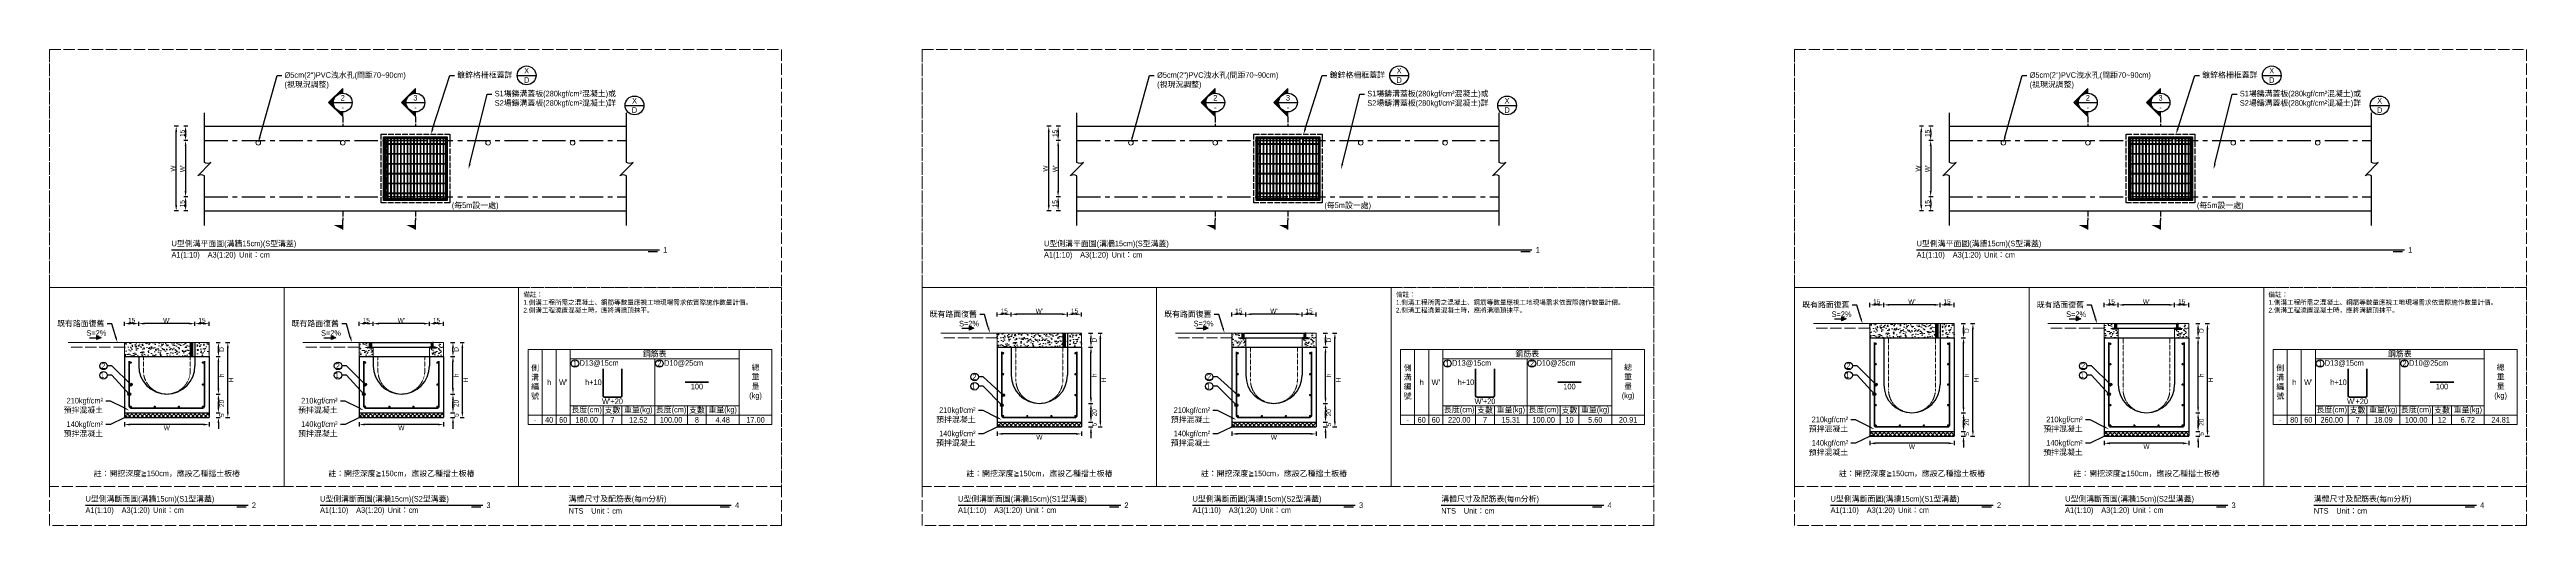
# Model space of a CAD drawing. Extents: x -8520 to 1950, y -2159 to 466.
# Drawn here: x -2640 to 0, y -1164 to -657 of the extents above; entities that cross this region are included whole.
import ezdxf
from ezdxf import colors
from ezdxf.entities.mleader import LeaderData, LeaderLine
from ezdxf.math import Vec2, Vec3

# ---------------------------------------------------------------- set-up
doc = ezdxf.new("R2010")
doc.units = 0
doc.header["$MEASUREMENT"] = 0
for name, pattern in [('ACAD_ISO02W100', [15, 12, -3]), ('CENTERX2', [4, 2.5, -0.5, 0.5, -0.5]), ('HIDDEN', [0.375, 0.25, -0.125])]:
    doc.linetypes.add(name, pattern=pattern)
for name, color, linetype, lineweight in [('一、1.基本-圖框', 7, 'Continuous', 20), ('二、1.繪圖-既有設施', 8, 'Continuous', 20), ('二、2.繪圖-施作項目', 181, 'Continuous', 30), ('二、3.繪圖-排水流向', 170, 'Continuous', 30), ('二、4.繪圖-設計鋪面', 40, 'Continuous', 20), ('二、5.繪圖-鋼筋', 60, 'Continuous', 50), ('二、6.繪圖-其他施作項目', 35, 'Continuous', 30)]:
    doc.layers.add(name, color=color, linetype=linetype, lineweight=lineweight)
doc.layers.add('一、4.基本-隱藏', color=9, linetype='ACAD_ISO02W100', lineweight=20, plot=False)
doc.layers.add('三、1.文字-說明文字', color=2, linetype='Continuous')
doc.layers.add('三、3.文字-註解文字', color=2, linetype='Continuous')
doc.styles.add('次圖名(詳圖)', font='MS PGothic.ttf', dxfattribs={"height": 6})
doc.styles.add('註解文字(詳圖)', font='MS PGothic.ttf', dxfattribs={"height": 5})
doc.dimstyles.new('註解文字(詳圖)', dxfattribs={"dimtxt": 6, "dimasz": 6, "dimexe": 2, "dimexo": 5, "dimgap": 1, "dimtad": 2, "dimzin": 0, "dimdsep": 46, "dimtxsty": '註解文字(詳圖)', "dimcen": 0.1, "dimclrd": 256, "dimclre": 256, "dimclrt": 256, "dimadec": 0, "dimazin": 0, "dimtfac": 1, "dimtofl": 0, "dimtmove": 0, "dimatfit": 3, "dimfxlon": 1, "dimtolj": 1, "dimtzin": 0, "dimlwd": -1, "dimlwe": -1, "dimarcsym": 1})
pattern_1 = [(45, (-1825.3608, -570.0957), (-2.65165, 2.65165), []), (45, (-1824.477, -570.0957), (-2.65165, 2.65165), []), (45, (-1823.593, -570.0957), (-2.65165, 2.65165), []), (45, (-1822.709, -570.0957), (-2.65165, 2.65165), [])]
pattern_2 = [(45, (-2755.3608, -570.0957), (-2.65165, 2.65165), []), (45, (-2754.477, -570.0957), (-2.65165, 2.65165), []), (45, (-2753.593, -570.0957), (-2.65165, 2.65165), []), (45, (-2752.709, -570.0957), (-2.65165, 2.65165), [])]
pattern_3 = [(45, (-3685.3608, -570.0957), (-2.65165, 2.65165), []), (45, (-3684.477, -570.0957), (-2.65165, 2.65165), []), (45, (-3683.593, -570.0957), (-2.65165, 2.65165), []), (45, (-3682.709, -570.0957), (-2.65165, 2.65165), [])]

# ---------------------------------------------------------------- blocks, each defined once
blk = doc.blocks.new('*D59')
at = {"layer": 'Defpoints', "color": 0, "transparency": 16777216}
for p in [(-615, -738.75), (-635, -753.75), (-615, -753.75)]:
    blk.add_point(p, dxfattribs=at)
at = {"layer": '三、3.文字-註解文字', "transparency": 16777216}
for p, q in [((-632.5, -738.75), (-637, -738.75)), ((-632.5, -753.75), (-637, -753.75)), ((-635, -744.75), (-635, -747.75))]:
    blk.add_line(p, q, dxfattribs=at)
for points in [[(-636, -744.75), (-634, -744.75), (-635, -738.75)], [(-636, -747.75), (-634, -747.75), (-635, -753.75)]]:
    blk.add_solid(points, dxfattribs=at)
at = {"layer": '三、3.文字-註解文字', "transparency": 16777216, "insert": (-638.5, -746.25), "char_height": 5, "attachment_point": 5, "rotation": 90, "style": '註解文字(詳圖)'}
blk.add_mtext('\\A1;15', dxfattribs=at)
blk = doc.blocks.new('*D60')
at = {"layer": 'Defpoints', "color": 0, "transparency": 16777216}
for p in [(-615, -753.75), (-635, -813.75), (-615, -813.75)]:
    blk.add_point(p, dxfattribs=at)
at = {"layer": '三、3.文字-註解文字', "transparency": 16777216}
for p, q in [((-632.5, -753.75), (-637, -753.75)), ((-635, -759.75), (-635, -807.75)), ((-632.5, -813.75), (-637, -813.75))]:
    blk.add_line(p, q, dxfattribs=at)
for points in [[(-636, -759.75), (-634, -759.75), (-635, -753.75)], [(-636, -807.75), (-634, -807.75), (-635, -813.75)]]:
    blk.add_solid(points, dxfattribs=at)
at = {"layer": '三、3.文字-註解文字', "transparency": 16777216, "insert": (-638.5, -783.75), "char_height": 5, "attachment_point": 5, "rotation": 90, "style": '註解文字(詳圖)'}
blk.add_mtext("\\A1;W'", dxfattribs=at)
blk = doc.blocks.new('*D61')
at = {"layer": 'Defpoints', "color": 0, "transparency": 16777216}
for p in [(-615, -813.75), (-635, -828.75), (-615, -828.75)]:
    blk.add_point(p, dxfattribs=at)
at = {"layer": '三、3.文字-註解文字', "transparency": 16777216}
for p, q in [((-632.5, -813.75), (-637, -813.75)), ((-632.5, -828.75), (-637, -828.75)), ((-635, -819.75), (-635, -822.75))]:
    blk.add_line(p, q, dxfattribs=at)
for points in [[(-636, -819.75), (-634, -819.75), (-635, -813.75)], [(-636, -822.75), (-634, -822.75), (-635, -828.75)]]:
    blk.add_solid(points, dxfattribs=at)
at = {"layer": '三、3.文字-註解文字', "transparency": 16777216, "insert": (-638.5, -821.25), "char_height": 5, "attachment_point": 5, "rotation": 90, "style": '註解文字(詳圖)'}
blk.add_mtext('\\A1;15', dxfattribs=at)
blk = doc.blocks.new('*D64')
at = {"layer": 'Defpoints', "color": 0, "transparency": 16777216}
for p in [(-405, -964), (-350, -964), (-405, -1044)]:
    blk.add_point(p, dxfattribs=at)
at = {"layer": '三、3.文字-註解文字', "transparency": 16777216}
for p, q in [((-352.5, -964), (-348, -964)), ((-350, -1038), (-350, -970)), ((-352.5, -1044), (-348, -1044))]:
    blk.add_line(p, q, dxfattribs=at)
for points in [[(-351, -970), (-349, -970), (-350, -964)], [(-351, -1038), (-349, -1038), (-350, -1044)]]:
    blk.add_solid(points, dxfattribs=at)
at = {"layer": '三、3.文字-註解文字', "transparency": 16777216, "insert": (-346.5, -1004), "char_height": 5, "attachment_point": 5, "rotation": 90, "style": '註解文字(詳圖)'}
blk.add_mtext('\\A1;h', dxfattribs=at)
blk = doc.blocks.new('*D65')
at = {"layer": 'Defpoints', "color": 0, "transparency": 16777216}
for p in [(-405, -1044), (-405, -1064), (-350, -1064)]:
    blk.add_point(p, dxfattribs=at)
at = {"layer": '三、3.文字-註解文字', "transparency": 16777216}
for p, q in [((-352.5, -1044), (-348, -1044)), ((-350, -1050), (-350, -1058)), ((-352.5, -1064), (-348, -1064))]:
    blk.add_line(p, q, dxfattribs=at)
for points in [[(-351, -1050), (-349, -1050), (-350, -1044)], [(-351, -1058), (-349, -1058), (-350, -1064)]]:
    blk.add_solid(points, dxfattribs=at)
at = {"layer": '三、3.文字-註解文字', "transparency": 16777216, "insert": (-346.5, -1054), "char_height": 5, "attachment_point": 5, "rotation": 90, "style": '註解文字(詳圖)'}
blk.add_mtext('\\A1;20', dxfattribs=at)
blk = doc.blocks.new('*D66')
at = {"layer": 'Defpoints', "color": 0, "transparency": 16777216}
for p in [(-405, -1064), (-405, -1069), (-350, -1069)]:
    blk.add_point(p, dxfattribs=at)
at = {"layer": '三、3.文字-註解文字', "transparency": 16777216}
for p, q in [((-350, -1058), (-350, -1052)), ((-352.5, -1064), (-348, -1064)), ((-352.5, -1069), (-348, -1069)), ((-350, -1075), (-350, -1081))]:
    blk.add_line(p, q, dxfattribs=at)
for points in [[(-351, -1058), (-349, -1058), (-350, -1064)], [(-351, -1075), (-349, -1075), (-350, -1069)]]:
    blk.add_solid(points, dxfattribs=at)
at = {"layer": '三、3.文字-註解文字', "transparency": 16777216, "insert": (-346.5, -1066.5), "char_height": 5, "attachment_point": 5, "rotation": 90, "style": '註解文字(詳圖)'}
blk.add_mtext('\\A1;5', dxfattribs=at)
blk = doc.blocks.new('排水流向')
at = {"layer": '二、3.繪圖-排水流向'}
h = blk.add_hatch(color=256, dxfattribs=at)
h.dxf.hatch_style = 1
h.paths.add_polyline_path([(0, 1), (0, -1), (2.5, 0)])
for points in [[(-3.75, 0), (0, 0)], [(0, 1), (0, -1)], [(2.5, 0), (0, 1)], [(2.5, 0), (0, -1)]]:
    blk.add_lwpolyline(points, dxfattribs=at)
blk = doc.blocks.new('*D62')
at = {"layer": 'Defpoints', "color": 0, "transparency": 16777216}
for p in [(-360, -949), (-350, -949), (-360, -964)]:
    blk.add_point(p, dxfattribs=at)
at = {"layer": '三、3.文字-註解文字', "transparency": 16777216}
for p, q in [((-352.5, -949), (-348, -949)), ((-352.5, -964), (-348, -964)), ((-350, -958), (-350, -955))]:
    blk.add_line(p, q, dxfattribs=at)
for points in [[(-351, -955), (-349, -955), (-350, -949)], [(-351, -958), (-349, -958), (-350, -964)]]:
    blk.add_solid(points, dxfattribs=at)
at = {"layer": '三、3.文字-註解文字', "transparency": 16777216, "insert": (-346.5, -956.5), "char_height": 5, "attachment_point": 5, "rotation": 90, "style": '註解文字(詳圖)'}
blk.add_mtext('\\A1;D', dxfattribs=at)
blk = doc.blocks.new('*D63')
at = {"layer": 'Defpoints', "color": 0, "transparency": 16777216}
for p in [(-360, -949), (-340, -949), (-360, -1069)]:
    blk.add_point(p, dxfattribs=at)
at = {"layer": '三、3.文字-註解文字', "transparency": 16777216}
for p, q in [((-342.5, -949), (-338, -949)), ((-340, -1063), (-340, -955)), ((-342.5, -1069), (-338, -1069))]:
    blk.add_line(p, q, dxfattribs=at)
for points in [[(-341, -955), (-339, -955), (-340, -949)], [(-341, -1063), (-339, -1063), (-340, -1069)]]:
    blk.add_solid(points, dxfattribs=at)
at = {"layer": '三、3.文字-註解文字', "transparency": 16777216, "insert": (-336.5, -1009), "char_height": 5, "attachment_point": 5, "rotation": 90, "style": '註解文字(詳圖)'}
blk.add_mtext('\\A1;H', dxfattribs=at)
blk = doc.blocks.new('*D81')
at = {"layer": 'Defpoints', "color": 0, "transparency": 16777216}
for p in [(-435, -929), (-435, -964), (-375, -964)]:
    blk.add_point(p, dxfattribs=at)
at = {"layer": '三、3.文字-註解文字', "transparency": 16777216}
for p, q in [((-435, -931.5), (-435, -927)), ((-381, -929), (-429, -929)), ((-375, -931.5), (-375, -927))]:
    blk.add_line(p, q, dxfattribs=at)
for points in [[(-429, -928), (-429, -930), (-435, -929)], [(-381, -928), (-381, -930), (-375, -929)]]:
    blk.add_solid(points, dxfattribs=at)
at = {"layer": '三、3.文字-註解文字', "transparency": 16777216, "insert": (-405, -925.5), "char_height": 5, "attachment_point": 5, "style": '註解文字(詳圖)'}
blk.add_mtext("\\A1;W'", dxfattribs=at)
blk = doc.blocks.new('*D82')
at = {"layer": 'Defpoints', "color": 0, "transparency": 16777216}
for p in [(-450, -929), (-450, -964), (-435, -964)]:
    blk.add_point(p, dxfattribs=at)
at = {"layer": '三、3.文字-註解文字', "transparency": 16777216}
for p, q in [((-450, -931.5), (-450, -927)), ((-441, -929), (-444, -929)), ((-435, -931.5), (-435, -927))]:
    blk.add_line(p, q, dxfattribs=at)
for points in [[(-444, -928), (-444, -930), (-450, -929)], [(-441, -928), (-441, -930), (-435, -929)]]:
    blk.add_solid(points, dxfattribs=at)
at = {"layer": '三、3.文字-註解文字', "transparency": 16777216, "insert": (-442.5, -925.5), "char_height": 5, "attachment_point": 5, "style": '註解文字(詳圖)'}
blk.add_mtext('\\A1;15', dxfattribs=at)
blk = doc.blocks.new('*D83')
at = {"layer": 'Defpoints', "color": 0, "transparency": 16777216}
for p in [(-450, -1069), (-450, -1076.5), (-360, -1069)]:
    blk.add_point(p, dxfattribs=at)
at = {"layer": '三、3.文字-註解文字', "transparency": 16777216}
for p, q in [((-450, -1074), (-450, -1078.5)), ((-366, -1076.5), (-444, -1076.5)), ((-360, -1074), (-360, -1078.5))]:
    blk.add_line(p, q, dxfattribs=at)
for points in [[(-444, -1075.5), (-444, -1077.5), (-450, -1076.5)], [(-366, -1075.5), (-366, -1077.5), (-360, -1076.5)]]:
    blk.add_solid(points, dxfattribs=at)
at = {"layer": '三、3.文字-註解文字', "transparency": 16777216, "insert": (-405, -1080), "char_height": 5, "attachment_point": 5, "style": '註解文字(詳圖)'}
blk.add_mtext('\\A1;W', dxfattribs=at)
blk = doc.blocks.new('*D84')
at = {"layer": 'Defpoints', "color": 0, "transparency": 16777216}
for p in [(-375, -929), (-375, -964), (-360, -964)]:
    blk.add_point(p, dxfattribs=at)
at = {"layer": '三、3.文字-註解文字', "transparency": 16777216}
for p, q in [((-375, -931.5), (-375, -927)), ((-366, -929), (-369, -929)), ((-360, -931.5), (-360, -927))]:
    blk.add_line(p, q, dxfattribs=at)
for points in [[(-369, -928), (-369, -930), (-375, -929)], [(-366, -928), (-366, -930), (-360, -929)]]:
    blk.add_solid(points, dxfattribs=at)
at = {"layer": '三、3.文字-註解文字', "transparency": 16777216, "insert": (-367.5, -925.5), "char_height": 5, "attachment_point": 5, "style": '註解文字(詳圖)'}
blk.add_mtext('\\A1;15', dxfattribs=at)
blk = doc.blocks.new('_Small')
at = {"color": 0, "linetype": 'ByBlock', "lineweight": -2}
blk.add_circle((0, 0), 0.25, dxfattribs=at)
blk = doc.blocks.new('*D85')
at = {"layer": 'Defpoints', "color": 0, "transparency": 16777216}
for p in [(-685, -929), (-685, -964), (-625, -964)]:
    blk.add_point(p, dxfattribs=at)
at = {"layer": '三、3.文字-註解文字', "transparency": 16777216}
for p, q in [((-685, -931.5), (-685, -927)), ((-631, -929), (-679, -929)), ((-625, -931.5), (-625, -927))]:
    blk.add_line(p, q, dxfattribs=at)
for points in [[(-679, -928), (-679, -930), (-685, -929)], [(-631, -928), (-631, -930), (-625, -929)]]:
    blk.add_solid(points, dxfattribs=at)
at = {"layer": '三、3.文字-註解文字', "transparency": 16777216, "insert": (-655, -925.5), "char_height": 5, "attachment_point": 5, "style": '註解文字(詳圖)'}
blk.add_mtext("\\A1;W'", dxfattribs=at)
blk = doc.blocks.new('*D86')
at = {"layer": 'Defpoints', "color": 0, "transparency": 16777216}
for p in [(-700, -929), (-700, -964), (-685, -964)]:
    blk.add_point(p, dxfattribs=at)
at = {"layer": '三、3.文字-註解文字', "transparency": 16777216}
for p, q in [((-700, -931.5), (-700, -927)), ((-691, -929), (-694, -929)), ((-685, -931.5), (-685, -927))]:
    blk.add_line(p, q, dxfattribs=at)
for points in [[(-694, -928), (-694, -930), (-700, -929)], [(-691, -928), (-691, -930), (-685, -929)]]:
    blk.add_solid(points, dxfattribs=at)
at = {"layer": '三、3.文字-註解文字', "transparency": 16777216, "insert": (-692.5, -925.5), "char_height": 5, "attachment_point": 5, "style": '註解文字(詳圖)'}
blk.add_mtext('\\A1;15', dxfattribs=at)
blk = doc.blocks.new('*D87')
at = {"layer": 'Defpoints', "color": 0, "transparency": 16777216}
for p in [(-700, -1069), (-700, -1076.5), (-610, -1069)]:
    blk.add_point(p, dxfattribs=at)
at = {"layer": '三、3.文字-註解文字', "transparency": 16777216}
for p, q in [((-700, -1074), (-700, -1078.5)), ((-616, -1076.5), (-694, -1076.5)), ((-610, -1074), (-610, -1078.5))]:
    blk.add_line(p, q, dxfattribs=at)
for points in [[(-694, -1075.5), (-694, -1077.5), (-700, -1076.5)], [(-616, -1075.5), (-616, -1077.5), (-610, -1076.5)]]:
    blk.add_solid(points, dxfattribs=at)
at = {"layer": '三、3.文字-註解文字', "transparency": 16777216, "insert": (-655, -1080), "char_height": 5, "attachment_point": 5, "style": '註解文字(詳圖)'}
blk.add_mtext('\\A1;W', dxfattribs=at)
blk = doc.blocks.new('*D88')
at = {"layer": 'Defpoints', "color": 0, "transparency": 16777216}
for p in [(-625, -929), (-625, -964), (-610, -964)]:
    blk.add_point(p, dxfattribs=at)
at = {"layer": '三、3.文字-註解文字', "transparency": 16777216}
for p, q in [((-625, -931.5), (-625, -927)), ((-616, -929), (-619, -929)), ((-610, -931.5), (-610, -927))]:
    blk.add_line(p, q, dxfattribs=at)
for points in [[(-619, -928), (-619, -930), (-625, -929)], [(-616, -928), (-616, -930), (-610, -929)]]:
    blk.add_solid(points, dxfattribs=at)
at = {"layer": '三、3.文字-註解文字', "transparency": 16777216, "insert": (-617.5, -925.5), "char_height": 5, "attachment_point": 5, "style": '註解文字(詳圖)'}
blk.add_mtext('\\A1;15', dxfattribs=at)
blk = doc.blocks.new('*D89')
at = {"layer": 'Defpoints', "color": 0, "transparency": 16777216}
for p in [(-655, -964), (-600, -964), (-655, -1044)]:
    blk.add_point(p, dxfattribs=at)
at = {"layer": '三、3.文字-註解文字', "transparency": 16777216}
for p, q in [((-602.5, -964), (-598, -964)), ((-600, -1038), (-600, -970)), ((-602.5, -1044), (-598, -1044))]:
    blk.add_line(p, q, dxfattribs=at)
for points in [[(-601, -970), (-599, -970), (-600, -964)], [(-601, -1038), (-599, -1038), (-600, -1044)]]:
    blk.add_solid(points, dxfattribs=at)
at = {"layer": '三、3.文字-註解文字', "transparency": 16777216, "insert": (-596.5, -1004), "char_height": 5, "attachment_point": 5, "rotation": 90, "style": '註解文字(詳圖)'}
blk.add_mtext('\\A1;h', dxfattribs=at)
blk = doc.blocks.new('*D90')
at = {"layer": 'Defpoints', "color": 0, "transparency": 16777216}
for p in [(-655, -1044), (-655, -1064), (-600, -1064)]:
    blk.add_point(p, dxfattribs=at)
at = {"layer": '三、3.文字-註解文字', "transparency": 16777216}
for p, q in [((-602.5, -1044), (-598, -1044)), ((-600, -1050), (-600, -1058)), ((-602.5, -1064), (-598, -1064))]:
    blk.add_line(p, q, dxfattribs=at)
for points in [[(-601, -1050), (-599, -1050), (-600, -1044)], [(-601, -1058), (-599, -1058), (-600, -1064)]]:
    blk.add_solid(points, dxfattribs=at)
at = {"layer": '三、3.文字-註解文字', "transparency": 16777216, "insert": (-596.5, -1054), "char_height": 5, "attachment_point": 5, "rotation": 90, "style": '註解文字(詳圖)'}
blk.add_mtext('\\A1;20', dxfattribs=at)
blk = doc.blocks.new('*D91')
at = {"layer": 'Defpoints', "color": 0, "transparency": 16777216}
for p in [(-655, -1064), (-655, -1069), (-600, -1069)]:
    blk.add_point(p, dxfattribs=at)
at = {"layer": '三、3.文字-註解文字', "transparency": 16777216}
for p, q in [((-600, -1058), (-600, -1052)), ((-602.5, -1064), (-598, -1064)), ((-602.5, -1069), (-598, -1069)), ((-600, -1075), (-600, -1081))]:
    blk.add_line(p, q, dxfattribs=at)
for points in [[(-601, -1058), (-599, -1058), (-600, -1064)], [(-601, -1075), (-599, -1075), (-600, -1069)]]:
    blk.add_solid(points, dxfattribs=at)
at = {"layer": '三、3.文字-註解文字', "transparency": 16777216, "insert": (-596.5, -1066.5), "char_height": 5, "attachment_point": 5, "rotation": 90, "style": '註解文字(詳圖)'}
blk.add_mtext('\\A1;5', dxfattribs=at)
blk = doc.blocks.new('*D92')
at = {"layer": 'Defpoints', "color": 0, "transparency": 16777216}
for p in [(-610, -949), (-600, -949), (-610, -964)]:
    blk.add_point(p, dxfattribs=at)
at = {"layer": '三、3.文字-註解文字', "transparency": 16777216}
for p, q in [((-602.5, -949), (-598, -949)), ((-602.5, -964), (-598, -964)), ((-600, -958), (-600, -955))]:
    blk.add_line(p, q, dxfattribs=at)
for points in [[(-601, -955), (-599, -955), (-600, -949)], [(-601, -958), (-599, -958), (-600, -964)]]:
    blk.add_solid(points, dxfattribs=at)
at = {"layer": '三、3.文字-註解文字', "transparency": 16777216, "insert": (-596.5, -956.5), "char_height": 5, "attachment_point": 5, "rotation": 90, "style": '註解文字(詳圖)'}
blk.add_mtext('\\A1;D', dxfattribs=at)
blk = doc.blocks.new('*D93')
at = {"layer": 'Defpoints', "color": 0, "transparency": 16777216}
for p in [(-610, -949), (-590, -949), (-610, -1069)]:
    blk.add_point(p, dxfattribs=at)
at = {"layer": '三、3.文字-註解文字', "transparency": 16777216}
for p, q in [((-592.5, -949), (-588, -949)), ((-590, -1063), (-590, -955)), ((-592.5, -1069), (-588, -1069))]:
    blk.add_line(p, q, dxfattribs=at)
for points in [[(-591, -955), (-589, -955), (-590, -949)], [(-591, -1063), (-589, -1063), (-590, -1069)]]:
    blk.add_solid(points, dxfattribs=at)
at = {"layer": '三、3.文字-註解文字', "transparency": 16777216, "insert": (-586.5, -1009), "char_height": 5, "attachment_point": 5, "rotation": 90, "style": '註解文字(詳圖)'}
blk.add_mtext('\\A1;H', dxfattribs=at)
blk = doc.blocks.new('*D97')
at = {"layer": 'Defpoints', "color": 0, "transparency": 16777216}
for p in [(-1545, -738.75), (-1565, -753.75), (-1545, -753.75)]:
    blk.add_point(p, dxfattribs=at)
at = {"layer": '三、3.文字-註解文字', "transparency": 16777216}
for p, q in [((-1562.5, -738.75), (-1567, -738.75)), ((-1562.5, -753.75), (-1567, -753.75)), ((-1565, -744.75), (-1565, -747.75))]:
    blk.add_line(p, q, dxfattribs=at)
for points in [[(-1566, -744.75), (-1564, -744.75), (-1565, -738.75)], [(-1566, -747.75), (-1564, -747.75), (-1565, -753.75)]]:
    blk.add_solid(points, dxfattribs=at)
at = {"layer": '三、3.文字-註解文字', "transparency": 16777216, "insert": (-1568.5, -746.25), "char_height": 5, "attachment_point": 5, "rotation": 90, "style": '註解文字(詳圖)'}
blk.add_mtext('\\A1;15', dxfattribs=at)
blk = doc.blocks.new('*D98')
at = {"layer": 'Defpoints', "color": 0, "transparency": 16777216}
for p in [(-1545, -753.75), (-1565, -813.75), (-1545, -813.75)]:
    blk.add_point(p, dxfattribs=at)
at = {"layer": '三、3.文字-註解文字', "transparency": 16777216}
for p, q in [((-1562.5, -753.75), (-1567, -753.75)), ((-1565, -759.75), (-1565, -807.75)), ((-1562.5, -813.75), (-1567, -813.75))]:
    blk.add_line(p, q, dxfattribs=at)
for points in [[(-1566, -759.75), (-1564, -759.75), (-1565, -753.75)], [(-1566, -807.75), (-1564, -807.75), (-1565, -813.75)]]:
    blk.add_solid(points, dxfattribs=at)
at = {"layer": '三、3.文字-註解文字', "transparency": 16777216, "insert": (-1568.5, -783.75), "char_height": 5, "attachment_point": 5, "rotation": 90, "style": '註解文字(詳圖)'}
blk.add_mtext("\\A1;W'", dxfattribs=at)
blk = doc.blocks.new('*D99')
at = {"layer": 'Defpoints', "color": 0, "transparency": 16777216}
for p in [(-1545, -813.75), (-1565, -828.75), (-1545, -828.75)]:
    blk.add_point(p, dxfattribs=at)
at = {"layer": '三、3.文字-註解文字', "transparency": 16777216}
for p, q in [((-1562.5, -813.75), (-1567, -813.75)), ((-1562.5, -828.75), (-1567, -828.75)), ((-1565, -819.75), (-1565, -822.75))]:
    blk.add_line(p, q, dxfattribs=at)
for points in [[(-1566, -819.75), (-1564, -819.75), (-1565, -813.75)], [(-1566, -822.75), (-1564, -822.75), (-1565, -828.75)]]:
    blk.add_solid(points, dxfattribs=at)
at = {"layer": '三、3.文字-註解文字', "transparency": 16777216, "insert": (-1568.5, -821.25), "char_height": 5, "attachment_point": 5, "rotation": 90, "style": '註解文字(詳圖)'}
blk.add_mtext('\\A1;15', dxfattribs=at)
blk = doc.blocks.new('*D103')
at = {"layer": 'Defpoints', "color": 0, "transparency": 16777216}
for p in [(-2475, -738.75), (-2495, -753.75), (-2475, -753.75)]:
    blk.add_point(p, dxfattribs=at)
at = {"layer": '三、3.文字-註解文字', "transparency": 16777216}
for p, q in [((-2492.5, -738.75), (-2497, -738.75)), ((-2492.5, -753.75), (-2497, -753.75)), ((-2495, -744.75), (-2495, -747.75))]:
    blk.add_line(p, q, dxfattribs=at)
for points in [[(-2496, -744.75), (-2494, -744.75), (-2495, -738.75)], [(-2496, -747.75), (-2494, -747.75), (-2495, -753.75)]]:
    blk.add_solid(points, dxfattribs=at)
at = {"layer": '三、3.文字-註解文字', "transparency": 16777216, "insert": (-2498.5, -746.25), "char_height": 5, "attachment_point": 5, "rotation": 90, "style": '註解文字(詳圖)'}
blk.add_mtext('\\A1;15', dxfattribs=at)
blk = doc.blocks.new('*D104')
at = {"layer": 'Defpoints', "color": 0, "transparency": 16777216}
for p in [(-2475, -753.75), (-2495, -813.75), (-2475, -813.75)]:
    blk.add_point(p, dxfattribs=at)
at = {"layer": '三、3.文字-註解文字', "transparency": 16777216}
for p, q in [((-2492.5, -753.75), (-2497, -753.75)), ((-2495, -759.75), (-2495, -807.75)), ((-2492.5, -813.75), (-2497, -813.75))]:
    blk.add_line(p, q, dxfattribs=at)
for points in [[(-2496, -759.75), (-2494, -759.75), (-2495, -753.75)], [(-2496, -807.75), (-2494, -807.75), (-2495, -813.75)]]:
    blk.add_solid(points, dxfattribs=at)
at = {"layer": '三、3.文字-註解文字', "transparency": 16777216, "insert": (-2498.5, -783.75), "char_height": 5, "attachment_point": 5, "rotation": 90, "style": '註解文字(詳圖)'}
blk.add_mtext("\\A1;W'", dxfattribs=at)
blk = doc.blocks.new('*D105')
at = {"layer": 'Defpoints', "color": 0, "transparency": 16777216}
for p in [(-2475, -813.75), (-2495, -828.75), (-2475, -828.75)]:
    blk.add_point(p, dxfattribs=at)
at = {"layer": '三、3.文字-註解文字', "transparency": 16777216}
for p, q in [((-2492.5, -813.75), (-2497, -813.75)), ((-2492.5, -828.75), (-2497, -828.75)), ((-2495, -819.75), (-2495, -822.75))]:
    blk.add_line(p, q, dxfattribs=at)
for points in [[(-2496, -819.75), (-2494, -819.75), (-2495, -813.75)], [(-2496, -822.75), (-2494, -822.75), (-2495, -828.75)]]:
    blk.add_solid(points, dxfattribs=at)
at = {"layer": '三、3.文字-註解文字', "transparency": 16777216, "insert": (-2498.5, -821.25), "char_height": 5, "attachment_point": 5, "rotation": 90, "style": '註解文字(詳圖)'}
blk.add_mtext('\\A1;15', dxfattribs=at)
blk = doc.blocks.new('*D112')
at = {"layer": 'Defpoints', "color": 0, "transparency": 16777216}
for p in [(-1365, -939), (-1365, -974), (-1305, -974)]:
    blk.add_point(p, dxfattribs=at)
at = {"layer": '三、3.文字-註解文字', "transparency": 16777216}
for p, q in [((-1365, -941.5), (-1365, -937)), ((-1311, -939), (-1359, -939)), ((-1305, -941.5), (-1305, -937))]:
    blk.add_line(p, q, dxfattribs=at)
for points in [[(-1359, -938), (-1359, -940), (-1365, -939)], [(-1311, -938), (-1311, -940), (-1305, -939)]]:
    blk.add_solid(points, dxfattribs=at)
at = {"layer": '三、3.文字-註解文字', "transparency": 16777216, "insert": (-1335, -935.5), "char_height": 5, "attachment_point": 5, "style": '註解文字(詳圖)'}
blk.add_mtext("\\A1;W'", dxfattribs=at)
blk = doc.blocks.new('*D113')
at = {"layer": 'Defpoints', "color": 0, "transparency": 16777216}
for p in [(-1380, -939), (-1380, -974), (-1365, -974)]:
    blk.add_point(p, dxfattribs=at)
at = {"layer": '三、3.文字-註解文字', "transparency": 16777216}
for p, q in [((-1380, -941.5), (-1380, -937)), ((-1371, -939), (-1374, -939)), ((-1365, -941.5), (-1365, -937))]:
    blk.add_line(p, q, dxfattribs=at)
for points in [[(-1374, -938), (-1374, -940), (-1380, -939)], [(-1371, -938), (-1371, -940), (-1365, -939)]]:
    blk.add_solid(points, dxfattribs=at)
at = {"layer": '三、3.文字-註解文字', "transparency": 16777216, "insert": (-1372.5, -935.5), "char_height": 5, "attachment_point": 5, "style": '註解文字(詳圖)'}
blk.add_mtext('\\A1;15', dxfattribs=at)
blk = doc.blocks.new('*D114')
at = {"layer": 'Defpoints', "color": 0, "transparency": 16777216}
for p in [(-1305, -939), (-1305, -974), (-1290, -974)]:
    blk.add_point(p, dxfattribs=at)
at = {"layer": '三、3.文字-註解文字', "transparency": 16777216}
for p, q in [((-1305, -941.5), (-1305, -937)), ((-1296, -939), (-1299, -939)), ((-1290, -941.5), (-1290, -937))]:
    blk.add_line(p, q, dxfattribs=at)
for points in [[(-1299, -938), (-1299, -940), (-1305, -939)], [(-1296, -938), (-1296, -940), (-1290, -939)]]:
    blk.add_solid(points, dxfattribs=at)
at = {"layer": '三、3.文字-註解文字', "transparency": 16777216, "insert": (-1297.5, -935.5), "char_height": 5, "attachment_point": 5, "style": '註解文字(詳圖)'}
blk.add_mtext('\\A1;15', dxfattribs=at)
blk = doc.blocks.new('*D115')
at = {"layer": 'Defpoints', "color": 0, "transparency": 16777216}
for p in [(-1615, -939), (-1615, -974), (-1555, -974)]:
    blk.add_point(p, dxfattribs=at)
at = {"layer": '三、3.文字-註解文字', "transparency": 16777216}
for p, q in [((-1615, -941.5), (-1615, -937)), ((-1561, -939), (-1609, -939)), ((-1555, -941.5), (-1555, -937))]:
    blk.add_line(p, q, dxfattribs=at)
for points in [[(-1609, -938), (-1609, -940), (-1615, -939)], [(-1561, -938), (-1561, -940), (-1555, -939)]]:
    blk.add_solid(points, dxfattribs=at)
at = {"layer": '三、3.文字-註解文字', "transparency": 16777216, "insert": (-1585, -935.5), "char_height": 5, "attachment_point": 5, "style": '註解文字(詳圖)'}
blk.add_mtext("\\A1;W'", dxfattribs=at)
blk = doc.blocks.new('*D116')
at = {"layer": 'Defpoints', "color": 0, "transparency": 16777216}
for p in [(-1630, -939), (-1630, -974), (-1615, -974)]:
    blk.add_point(p, dxfattribs=at)
at = {"layer": '三、3.文字-註解文字', "transparency": 16777216}
for p, q in [((-1630, -941.5), (-1630, -937)), ((-1621, -939), (-1624, -939)), ((-1615, -941.5), (-1615, -937))]:
    blk.add_line(p, q, dxfattribs=at)
for points in [[(-1624, -938), (-1624, -940), (-1630, -939)], [(-1621, -938), (-1621, -940), (-1615, -939)]]:
    blk.add_solid(points, dxfattribs=at)
at = {"layer": '三、3.文字-註解文字', "transparency": 16777216, "insert": (-1622.5, -935.5), "char_height": 5, "attachment_point": 5, "style": '註解文字(詳圖)'}
blk.add_mtext('\\A1;15', dxfattribs=at)
blk = doc.blocks.new('*D117')
at = {"layer": 'Defpoints', "color": 0, "transparency": 16777216}
for p in [(-1555, -939), (-1555, -974), (-1540, -974)]:
    blk.add_point(p, dxfattribs=at)
at = {"layer": '三、3.文字-註解文字', "transparency": 16777216}
for p, q in [((-1555, -941.5), (-1555, -937)), ((-1546, -939), (-1549, -939)), ((-1540, -941.5), (-1540, -937))]:
    blk.add_line(p, q, dxfattribs=at)
for points in [[(-1549, -938), (-1549, -940), (-1555, -939)], [(-1546, -938), (-1546, -940), (-1540, -939)]]:
    blk.add_solid(points, dxfattribs=at)
at = {"layer": '三、3.文字-註解文字', "transparency": 16777216, "insert": (-1547.5, -935.5), "char_height": 5, "attachment_point": 5, "style": '註解文字(詳圖)'}
blk.add_mtext('\\A1;15', dxfattribs=at)
blk = doc.blocks.new('*D124')
at = {"layer": 'Defpoints', "color": 0, "transparency": 16777216}
for p in [(-2545, -949), (-2545, -984), (-2485, -984)]:
    blk.add_point(p, dxfattribs=at)
at = {"layer": '三、3.文字-註解文字', "transparency": 16777216}
for p, q in [((-2545, -951.5), (-2545, -947)), ((-2491, -949), (-2539, -949)), ((-2485, -951.5), (-2485, -947))]:
    blk.add_line(p, q, dxfattribs=at)
for points in [[(-2539, -948), (-2539, -950), (-2545, -949)], [(-2491, -948), (-2491, -950), (-2485, -949)]]:
    blk.add_solid(points, dxfattribs=at)
at = {"layer": '三、3.文字-註解文字', "transparency": 16777216, "insert": (-2515, -945.5), "char_height": 5, "attachment_point": 5, "style": '註解文字(詳圖)'}
blk.add_mtext("\\A1;W'", dxfattribs=at)
blk = doc.blocks.new('*D125')
at = {"layer": 'Defpoints', "color": 0, "transparency": 16777216}
for p in [(-2560, -949), (-2560, -984), (-2545, -984)]:
    blk.add_point(p, dxfattribs=at)
at = {"layer": '三、3.文字-註解文字', "transparency": 16777216}
for p, q in [((-2560, -951.5), (-2560, -947)), ((-2551, -949), (-2554, -949)), ((-2545, -951.5), (-2545, -947))]:
    blk.add_line(p, q, dxfattribs=at)
for points in [[(-2554, -948), (-2554, -950), (-2560, -949)], [(-2551, -948), (-2551, -950), (-2545, -949)]]:
    blk.add_solid(points, dxfattribs=at)
at = {"layer": '三、3.文字-註解文字', "transparency": 16777216, "insert": (-2552.5, -945.5), "char_height": 5, "attachment_point": 5, "style": '註解文字(詳圖)'}
blk.add_mtext('\\A1;15', dxfattribs=at)
blk = doc.blocks.new('*D126')
at = {"layer": 'Defpoints', "color": 0, "transparency": 16777216}
for p in [(-2485, -949), (-2485, -984), (-2470, -984)]:
    blk.add_point(p, dxfattribs=at)
at = {"layer": '三、3.文字-註解文字', "transparency": 16777216}
for p, q in [((-2485, -951.5), (-2485, -947)), ((-2476, -949), (-2479, -949)), ((-2470, -951.5), (-2470, -947))]:
    blk.add_line(p, q, dxfattribs=at)
for points in [[(-2479, -948), (-2479, -950), (-2485, -949)], [(-2476, -948), (-2476, -950), (-2470, -949)]]:
    blk.add_solid(points, dxfattribs=at)
at = {"layer": '三、3.文字-註解文字', "transparency": 16777216, "insert": (-2477.5, -945.5), "char_height": 5, "attachment_point": 5, "style": '註解文字(詳圖)'}
blk.add_mtext('\\A1;15', dxfattribs=at)
blk = doc.blocks.new('*D127')
at = {"layer": 'Defpoints', "color": 0, "transparency": 16777216}
for p in [(-2295, -949), (-2295, -984), (-2235, -984)]:
    blk.add_point(p, dxfattribs=at)
at = {"layer": '三、3.文字-註解文字', "transparency": 16777216}
for p, q in [((-2295, -951.5), (-2295, -947)), ((-2241, -949), (-2289, -949)), ((-2235, -951.5), (-2235, -947))]:
    blk.add_line(p, q, dxfattribs=at)
for points in [[(-2289, -948), (-2289, -950), (-2295, -949)], [(-2241, -948), (-2241, -950), (-2235, -949)]]:
    blk.add_solid(points, dxfattribs=at)
at = {"layer": '三、3.文字-註解文字', "transparency": 16777216, "insert": (-2265, -945.5), "char_height": 5, "attachment_point": 5, "style": '註解文字(詳圖)'}
blk.add_mtext("\\A1;W'", dxfattribs=at)
blk = doc.blocks.new('*D128')
at = {"layer": 'Defpoints', "color": 0, "transparency": 16777216}
for p in [(-2310, -949), (-2310, -984), (-2295, -984)]:
    blk.add_point(p, dxfattribs=at)
at = {"layer": '三、3.文字-註解文字', "transparency": 16777216}
for p, q in [((-2310, -951.5), (-2310, -947)), ((-2301, -949), (-2304, -949)), ((-2295, -951.5), (-2295, -947))]:
    blk.add_line(p, q, dxfattribs=at)
for points in [[(-2304, -948), (-2304, -950), (-2310, -949)], [(-2301, -948), (-2301, -950), (-2295, -949)]]:
    blk.add_solid(points, dxfattribs=at)
at = {"layer": '三、3.文字-註解文字', "transparency": 16777216, "insert": (-2302.5, -945.5), "char_height": 5, "attachment_point": 5, "style": '註解文字(詳圖)'}
blk.add_mtext('\\A1;15', dxfattribs=at)
blk = doc.blocks.new('*D129')
at = {"layer": 'Defpoints', "color": 0, "transparency": 16777216}
for p in [(-2235, -949), (-2235, -984), (-2220, -984)]:
    blk.add_point(p, dxfattribs=at)
at = {"layer": '三、3.文字-註解文字', "transparency": 16777216}
for p, q in [((-2235, -951.5), (-2235, -947)), ((-2226, -949), (-2229, -949)), ((-2220, -951.5), (-2220, -947))]:
    blk.add_line(p, q, dxfattribs=at)
for points in [[(-2229, -948), (-2229, -950), (-2235, -949)], [(-2226, -948), (-2226, -950), (-2220, -949)]]:
    blk.add_solid(points, dxfattribs=at)
at = {"layer": '三、3.文字-註解文字', "transparency": 16777216, "insert": (-2227.5, -945.5), "char_height": 5, "attachment_point": 5, "style": '註解文字(詳圖)'}
blk.add_mtext('\\A1;15', dxfattribs=at)
blk = doc.blocks.new('*D132')
at = {"layer": 'Defpoints', "color": 0, "transparency": 16777216}
for p in [(-1380, -1059), (-1380, -1066.5), (-1290, -1059)]:
    blk.add_point(p, dxfattribs=at)
at = {"layer": '三、3.文字-註解文字', "transparency": 16777216}
for p, q in [((-1380, -1064), (-1380, -1068.5)), ((-1296, -1066.5), (-1374, -1066.5)), ((-1290, -1064), (-1290, -1068.5))]:
    blk.add_line(p, q, dxfattribs=at)
for points in [[(-1374, -1065.5), (-1374, -1067.5), (-1380, -1066.5)], [(-1296, -1065.5), (-1296, -1067.5), (-1290, -1066.5)]]:
    blk.add_solid(points, dxfattribs=at)
at = {"layer": '三、3.文字-註解文字', "transparency": 16777216, "insert": (-1335, -1070), "char_height": 5, "attachment_point": 5, "style": '註解文字(詳圖)'}
blk.add_mtext('\\A1;W', dxfattribs=at)
blk = doc.blocks.new('*D133')
at = {"layer": 'Defpoints', "color": 0, "transparency": 16777216}
for p in [(-1630, -1059), (-1630, -1066.5), (-1540, -1059)]:
    blk.add_point(p, dxfattribs=at)
at = {"layer": '三、3.文字-註解文字', "transparency": 16777216}
for p, q in [((-1630, -1064), (-1630, -1068.5)), ((-1546, -1066.5), (-1624, -1066.5)), ((-1540, -1064), (-1540, -1068.5))]:
    blk.add_line(p, q, dxfattribs=at)
for points in [[(-1624, -1065.5), (-1624, -1067.5), (-1630, -1066.5)], [(-1546, -1065.5), (-1546, -1067.5), (-1540, -1066.5)]]:
    blk.add_solid(points, dxfattribs=at)
at = {"layer": '三、3.文字-註解文字', "transparency": 16777216, "insert": (-1585, -1070), "char_height": 5, "attachment_point": 5, "style": '註解文字(詳圖)'}
blk.add_mtext('\\A1;W', dxfattribs=at)
blk = doc.blocks.new('*D134')
at = {"layer": 'Defpoints', "color": 0, "transparency": 16777216}
for p in [(-2310, -1049), (-2220, -1049), (-2310, -1056.5)]:
    blk.add_point(p, dxfattribs=at)
at = {"layer": '三、3.文字-註解文字', "transparency": 16777216}
for p, q in [((-2310, -1054), (-2310, -1058.5)), ((-2220, -1054), (-2220, -1058.5)), ((-2226, -1056.5), (-2304, -1056.5))]:
    blk.add_line(p, q, dxfattribs=at)
for points in [[(-2304, -1055.5), (-2304, -1057.5), (-2310, -1056.5)], [(-2226, -1055.5), (-2226, -1057.5), (-2220, -1056.5)]]:
    blk.add_solid(points, dxfattribs=at)
at = {"layer": '三、3.文字-註解文字', "transparency": 16777216, "insert": (-2265, -1060), "char_height": 5, "attachment_point": 5, "style": '註解文字(詳圖)'}
blk.add_mtext('\\A1;W', dxfattribs=at)
blk = doc.blocks.new('*D135')
at = {"layer": 'Defpoints', "color": 0, "transparency": 16777216}
for p in [(-2560, -1049), (-2470, -1049), (-2560, -1056.5)]:
    blk.add_point(p, dxfattribs=at)
at = {"layer": '三、3.文字-註解文字', "transparency": 16777216}
for p, q in [((-2560, -1054), (-2560, -1058.5)), ((-2470, -1054), (-2470, -1058.5)), ((-2476, -1056.5), (-2554, -1056.5))]:
    blk.add_line(p, q, dxfattribs=at)
for points in [[(-2554, -1055.5), (-2554, -1057.5), (-2560, -1056.5)], [(-2476, -1055.5), (-2476, -1057.5), (-2470, -1056.5)]]:
    blk.add_solid(points, dxfattribs=at)
at = {"layer": '三、3.文字-註解文字', "transparency": 16777216, "insert": (-2515, -1060), "char_height": 5, "attachment_point": 5, "style": '註解文字(詳圖)'}
blk.add_mtext('\\A1;W', dxfattribs=at)
blk = doc.blocks.new('*D153')
at = {"layer": 'Defpoints', "color": 0, "transparency": 16777216}
for p in [(-1335, -974), (-1280, -974), (-1335, -1034)]:
    blk.add_point(p, dxfattribs=at)
at = {"layer": '三、3.文字-註解文字', "transparency": 16777216}
for p, q in [((-1282.5, -974), (-1278, -974)), ((-1280, -1028), (-1280, -980)), ((-1282.5, -1034), (-1278, -1034))]:
    blk.add_line(p, q, dxfattribs=at)
for points in [[(-1281, -980), (-1279, -980), (-1280, -974)], [(-1281, -1028), (-1279, -1028), (-1280, -1034)]]:
    blk.add_solid(points, dxfattribs=at)
at = {"layer": '三、3.文字-註解文字', "transparency": 16777216, "insert": (-1276.5, -1004), "char_height": 5, "attachment_point": 5, "rotation": 90, "style": '註解文字(詳圖)'}
blk.add_mtext('\\A1;h', dxfattribs=at)
blk = doc.blocks.new('*D154')
at = {"layer": 'Defpoints', "color": 0, "transparency": 16777216}
for p in [(-1335, -1034), (-1335, -1054), (-1280, -1054)]:
    blk.add_point(p, dxfattribs=at)
at = {"layer": '三、3.文字-註解文字', "transparency": 16777216}
for p, q in [((-1282.5, -1034), (-1278, -1034)), ((-1282.5, -1054), (-1278, -1054)), ((-1280, -1040), (-1280, -1048))]:
    blk.add_line(p, q, dxfattribs=at)
for points in [[(-1281, -1040), (-1279, -1040), (-1280, -1034)], [(-1281, -1048), (-1279, -1048), (-1280, -1054)]]:
    blk.add_solid(points, dxfattribs=at)
at = {"layer": '三、3.文字-註解文字', "transparency": 16777216, "insert": (-1276.5, -1044), "char_height": 5, "attachment_point": 5, "rotation": 90, "style": '註解文字(詳圖)'}
blk.add_mtext('\\A1;20', dxfattribs=at)
blk = doc.blocks.new('*D155')
at = {"layer": 'Defpoints', "color": 0, "transparency": 16777216}
for p in [(-1335, -1054), (-1335, -1059), (-1280, -1059)]:
    blk.add_point(p, dxfattribs=at)
at = {"layer": '三、3.文字-註解文字', "transparency": 16777216}
for p, q in [((-1282.5, -1054), (-1278, -1054)), ((-1280, -1048), (-1280, -1042)), ((-1282.5, -1059), (-1278, -1059)), ((-1280, -1065), (-1280, -1071))]:
    blk.add_line(p, q, dxfattribs=at)
for points in [[(-1281, -1048), (-1279, -1048), (-1280, -1054)], [(-1281, -1065), (-1279, -1065), (-1280, -1059)]]:
    blk.add_solid(points, dxfattribs=at)
at = {"layer": '三、3.文字-註解文字', "transparency": 16777216, "insert": (-1276.5, -1056.5), "char_height": 5, "attachment_point": 5, "rotation": 90, "style": '註解文字(詳圖)'}
blk.add_mtext('\\A1;5', dxfattribs=at)
blk = doc.blocks.new('*D156')
at = {"layer": 'Defpoints', "color": 0, "transparency": 16777216}
for p in [(-1290, -959), (-1290, -974), (-1280, -959)]:
    blk.add_point(p, dxfattribs=at)
at = {"layer": '三、3.文字-註解文字', "transparency": 16777216}
for p, q in [((-1282.5, -959), (-1278, -959)), ((-1282.5, -974), (-1278, -974)), ((-1280, -968), (-1280, -965))]:
    blk.add_line(p, q, dxfattribs=at)
for points in [[(-1281, -965), (-1279, -965), (-1280, -959)], [(-1281, -968), (-1279, -968), (-1280, -974)]]:
    blk.add_solid(points, dxfattribs=at)
at = {"layer": '三、3.文字-註解文字', "transparency": 16777216, "insert": (-1276.5, -966.5), "char_height": 5, "attachment_point": 5, "rotation": 90, "style": '註解文字(詳圖)'}
blk.add_mtext('\\A1;D', dxfattribs=at)
blk = doc.blocks.new('*D157')
at = {"layer": 'Defpoints', "color": 0, "transparency": 16777216}
for p in [(-1290, -959), (-1270, -959), (-1290, -1059)]:
    blk.add_point(p, dxfattribs=at)
at = {"layer": '三、3.文字-註解文字', "transparency": 16777216}
for p, q in [((-1272.5, -959), (-1268, -959)), ((-1270, -1053), (-1270, -965)), ((-1272.5, -1059), (-1268, -1059))]:
    blk.add_line(p, q, dxfattribs=at)
for points in [[(-1271, -965), (-1269, -965), (-1270, -959)], [(-1271, -1053), (-1269, -1053), (-1270, -1059)]]:
    blk.add_solid(points, dxfattribs=at)
at = {"layer": '三、3.文字-註解文字', "transparency": 16777216, "insert": (-1266.5, -1009), "char_height": 5, "attachment_point": 5, "rotation": 90, "style": '註解文字(詳圖)'}
blk.add_mtext('\\A1;H', dxfattribs=at)
blk = doc.blocks.new('*D163')
at = {"layer": 'Defpoints', "color": 0, "transparency": 16777216}
for p in [(-2265, -984), (-2210, -984), (-2265, -1024)]:
    blk.add_point(p, dxfattribs=at)
at = {"layer": '三、3.文字-註解文字', "transparency": 16777216}
for p, q in [((-2212.5, -984), (-2208, -984)), ((-2210, -1018), (-2210, -990)), ((-2212.5, -1024), (-2208, -1024))]:
    blk.add_line(p, q, dxfattribs=at)
for points in [[(-2211, -990), (-2209, -990), (-2210, -984)], [(-2211, -1018), (-2209, -1018), (-2210, -1024)]]:
    blk.add_solid(points, dxfattribs=at)
at = {"layer": '三、3.文字-註解文字', "transparency": 16777216, "insert": (-2206.5, -1004), "char_height": 5, "attachment_point": 5, "rotation": 90, "style": '註解文字(詳圖)'}
blk.add_mtext('\\A1;h', dxfattribs=at)
blk = doc.blocks.new('*D164')
at = {"layer": 'Defpoints', "color": 0, "transparency": 16777216}
for p in [(-2265, -1024), (-2265, -1044), (-2210, -1044)]:
    blk.add_point(p, dxfattribs=at)
at = {"layer": '三、3.文字-註解文字', "transparency": 16777216}
for p, q in [((-2212.5, -1024), (-2208, -1024)), ((-2212.5, -1044), (-2208, -1044)), ((-2210, -1030), (-2210, -1038))]:
    blk.add_line(p, q, dxfattribs=at)
for points in [[(-2211, -1030), (-2209, -1030), (-2210, -1024)], [(-2211, -1038), (-2209, -1038), (-2210, -1044)]]:
    blk.add_solid(points, dxfattribs=at)
at = {"layer": '三、3.文字-註解文字', "transparency": 16777216, "insert": (-2206.5, -1034), "char_height": 5, "attachment_point": 5, "rotation": 90, "style": '註解文字(詳圖)'}
blk.add_mtext('\\A1;20', dxfattribs=at)
blk = doc.blocks.new('*D165')
at = {"layer": 'Defpoints', "color": 0, "transparency": 16777216}
for p in [(-2265, -1044), (-2265, -1049), (-2210, -1049)]:
    blk.add_point(p, dxfattribs=at)
at = {"layer": '三、3.文字-註解文字', "transparency": 16777216}
for p, q in [((-2212.5, -1044), (-2208, -1044)), ((-2212.5, -1049), (-2208, -1049)), ((-2210, -1038), (-2210, -1032)), ((-2210, -1055), (-2210, -1061))]:
    blk.add_line(p, q, dxfattribs=at)
for points in [[(-2211, -1038), (-2209, -1038), (-2210, -1044)], [(-2211, -1055), (-2209, -1055), (-2210, -1049)]]:
    blk.add_solid(points, dxfattribs=at)
at = {"layer": '三、3.文字-註解文字', "transparency": 16777216, "insert": (-2206.5, -1046.5), "char_height": 5, "attachment_point": 5, "rotation": 90, "style": '註解文字(詳圖)'}
blk.add_mtext('\\A1;5', dxfattribs=at)
blk = doc.blocks.new('*D166')
at = {"layer": 'Defpoints', "color": 0, "transparency": 16777216}
for p in [(-2220, -969), (-2210, -969), (-2220, -984)]:
    blk.add_point(p, dxfattribs=at)
at = {"layer": '三、3.文字-註解文字', "transparency": 16777216}
for p, q in [((-2212.5, -969), (-2208, -969)), ((-2210, -978), (-2210, -975)), ((-2212.5, -984), (-2208, -984))]:
    blk.add_line(p, q, dxfattribs=at)
for points in [[(-2211, -975), (-2209, -975), (-2210, -969)], [(-2211, -978), (-2209, -978), (-2210, -984)]]:
    blk.add_solid(points, dxfattribs=at)
at = {"layer": '三、3.文字-註解文字', "transparency": 16777216, "insert": (-2206.5, -976.5), "char_height": 5, "attachment_point": 5, "rotation": 90, "style": '註解文字(詳圖)'}
blk.add_mtext('\\A1;D', dxfattribs=at)
blk = doc.blocks.new('*D167')
at = {"layer": 'Defpoints', "color": 0, "transparency": 16777216}
for p in [(-2220, -969), (-2200, -969), (-2220, -1049)]:
    blk.add_point(p, dxfattribs=at)
at = {"layer": '三、3.文字-註解文字', "transparency": 16777216}
for p, q in [((-2202.5, -969), (-2198, -969)), ((-2200, -1043), (-2200, -975)), ((-2202.5, -1049), (-2198, -1049))]:
    blk.add_line(p, q, dxfattribs=at)
for points in [[(-2201, -975), (-2199, -975), (-2200, -969)], [(-2201, -1043), (-2199, -1043), (-2200, -1049)]]:
    blk.add_solid(points, dxfattribs=at)
at = {"layer": '三、3.文字-註解文字', "transparency": 16777216, "insert": (-2196.5, -1009), "char_height": 5, "attachment_point": 5, "rotation": 90, "style": '註解文字(詳圖)'}
blk.add_mtext('\\A1;H', dxfattribs=at)
blk = doc.blocks.new('*D168')
at = {"layer": 'Defpoints', "color": 0, "transparency": 16777216}
for p in [(-1585, -974), (-1530, -974), (-1585, -1034)]:
    blk.add_point(p, dxfattribs=at)
at = {"layer": '三、3.文字-註解文字', "transparency": 16777216}
for p, q in [((-1532.5, -974), (-1528, -974)), ((-1530, -1028), (-1530, -980)), ((-1532.5, -1034), (-1528, -1034))]:
    blk.add_line(p, q, dxfattribs=at)
for points in [[(-1531, -980), (-1529, -980), (-1530, -974)], [(-1531, -1028), (-1529, -1028), (-1530, -1034)]]:
    blk.add_solid(points, dxfattribs=at)
at = {"layer": '三、3.文字-註解文字', "transparency": 16777216, "insert": (-1526.5, -1004), "char_height": 5, "attachment_point": 5, "rotation": 90, "style": '註解文字(詳圖)'}
blk.add_mtext('\\A1;h', dxfattribs=at)
blk = doc.blocks.new('*D169')
at = {"layer": 'Defpoints', "color": 0, "transparency": 16777216}
for p in [(-1585, -1034), (-1585, -1054), (-1530, -1054)]:
    blk.add_point(p, dxfattribs=at)
at = {"layer": '三、3.文字-註解文字', "transparency": 16777216}
for p, q in [((-1532.5, -1034), (-1528, -1034)), ((-1532.5, -1054), (-1528, -1054)), ((-1530, -1040), (-1530, -1048))]:
    blk.add_line(p, q, dxfattribs=at)
for points in [[(-1531, -1040), (-1529, -1040), (-1530, -1034)], [(-1531, -1048), (-1529, -1048), (-1530, -1054)]]:
    blk.add_solid(points, dxfattribs=at)
at = {"layer": '三、3.文字-註解文字', "transparency": 16777216, "insert": (-1526.5, -1044), "char_height": 5, "attachment_point": 5, "rotation": 90, "style": '註解文字(詳圖)'}
blk.add_mtext('\\A1;20', dxfattribs=at)
blk = doc.blocks.new('*D170')
at = {"layer": 'Defpoints', "color": 0, "transparency": 16777216}
for p in [(-1585, -1054), (-1585, -1059), (-1530, -1059)]:
    blk.add_point(p, dxfattribs=at)
at = {"layer": '三、3.文字-註解文字', "transparency": 16777216}
for p, q in [((-1532.5, -1054), (-1528, -1054)), ((-1530, -1048), (-1530, -1042)), ((-1532.5, -1059), (-1528, -1059)), ((-1530, -1065), (-1530, -1071))]:
    blk.add_line(p, q, dxfattribs=at)
for points in [[(-1531, -1048), (-1529, -1048), (-1530, -1054)], [(-1531, -1065), (-1529, -1065), (-1530, -1059)]]:
    blk.add_solid(points, dxfattribs=at)
at = {"layer": '三、3.文字-註解文字', "transparency": 16777216, "insert": (-1526.5, -1056.5), "char_height": 5, "attachment_point": 5, "rotation": 90, "style": '註解文字(詳圖)'}
blk.add_mtext('\\A1;5', dxfattribs=at)
blk = doc.blocks.new('*D171')
at = {"layer": 'Defpoints', "color": 0, "transparency": 16777216}
for p in [(-1540, -959), (-1540, -974), (-1530, -959)]:
    blk.add_point(p, dxfattribs=at)
at = {"layer": '三、3.文字-註解文字', "transparency": 16777216}
for p, q in [((-1532.5, -959), (-1528, -959)), ((-1532.5, -974), (-1528, -974)), ((-1530, -968), (-1530, -965))]:
    blk.add_line(p, q, dxfattribs=at)
for points in [[(-1531, -965), (-1529, -965), (-1530, -959)], [(-1531, -968), (-1529, -968), (-1530, -974)]]:
    blk.add_solid(points, dxfattribs=at)
at = {"layer": '三、3.文字-註解文字', "transparency": 16777216, "insert": (-1526.5, -966.5), "char_height": 5, "attachment_point": 5, "rotation": 90, "style": '註解文字(詳圖)'}
blk.add_mtext('\\A1;D', dxfattribs=at)
blk = doc.blocks.new('*D172')
at = {"layer": 'Defpoints', "color": 0, "transparency": 16777216}
for p in [(-1540, -959), (-1520, -959), (-1540, -1059)]:
    blk.add_point(p, dxfattribs=at)
at = {"layer": '三、3.文字-註解文字', "transparency": 16777216}
for p, q in [((-1522.5, -959), (-1518, -959)), ((-1520, -1053), (-1520, -965)), ((-1522.5, -1059), (-1518, -1059))]:
    blk.add_line(p, q, dxfattribs=at)
for points in [[(-1521, -965), (-1519, -965), (-1520, -959)], [(-1521, -1053), (-1519, -1053), (-1520, -1059)]]:
    blk.add_solid(points, dxfattribs=at)
at = {"layer": '三、3.文字-註解文字', "transparency": 16777216, "insert": (-1516.5, -1009), "char_height": 5, "attachment_point": 5, "rotation": 90, "style": '註解文字(詳圖)'}
blk.add_mtext('\\A1;H', dxfattribs=at)
blk = doc.blocks.new('*D173')
at = {"layer": 'Defpoints', "color": 0, "transparency": 16777216}
for p in [(-2515, -984), (-2460, -984), (-2515, -1024)]:
    blk.add_point(p, dxfattribs=at)
at = {"layer": '三、3.文字-註解文字', "transparency": 16777216}
for p, q in [((-2462.5, -984), (-2458, -984)), ((-2460, -1018), (-2460, -990)), ((-2462.5, -1024), (-2458, -1024))]:
    blk.add_line(p, q, dxfattribs=at)
for points in [[(-2461, -990), (-2459, -990), (-2460, -984)], [(-2461, -1018), (-2459, -1018), (-2460, -1024)]]:
    blk.add_solid(points, dxfattribs=at)
at = {"layer": '三、3.文字-註解文字', "transparency": 16777216, "insert": (-2456.5, -1004), "char_height": 5, "attachment_point": 5, "rotation": 90, "style": '註解文字(詳圖)'}
blk.add_mtext('\\A1;h', dxfattribs=at)
blk = doc.blocks.new('*D174')
at = {"layer": 'Defpoints', "color": 0, "transparency": 16777216}
for p in [(-2515, -1024), (-2515, -1044), (-2460, -1044)]:
    blk.add_point(p, dxfattribs=at)
at = {"layer": '三、3.文字-註解文字', "transparency": 16777216}
for p, q in [((-2462.5, -1024), (-2458, -1024)), ((-2462.5, -1044), (-2458, -1044)), ((-2460, -1030), (-2460, -1038))]:
    blk.add_line(p, q, dxfattribs=at)
for points in [[(-2461, -1030), (-2459, -1030), (-2460, -1024)], [(-2461, -1038), (-2459, -1038), (-2460, -1044)]]:
    blk.add_solid(points, dxfattribs=at)
at = {"layer": '三、3.文字-註解文字', "transparency": 16777216, "insert": (-2456.5, -1034), "char_height": 5, "attachment_point": 5, "rotation": 90, "style": '註解文字(詳圖)'}
blk.add_mtext('\\A1;20', dxfattribs=at)
blk = doc.blocks.new('*D175')
at = {"layer": 'Defpoints', "color": 0, "transparency": 16777216}
for p in [(-2515, -1044), (-2515, -1049), (-2460, -1049)]:
    blk.add_point(p, dxfattribs=at)
at = {"layer": '三、3.文字-註解文字', "transparency": 16777216}
for p, q in [((-2462.5, -1044), (-2458, -1044)), ((-2462.5, -1049), (-2458, -1049)), ((-2460, -1038), (-2460, -1032)), ((-2460, -1055), (-2460, -1061))]:
    blk.add_line(p, q, dxfattribs=at)
for points in [[(-2461, -1038), (-2459, -1038), (-2460, -1044)], [(-2461, -1055), (-2459, -1055), (-2460, -1049)]]:
    blk.add_solid(points, dxfattribs=at)
at = {"layer": '三、3.文字-註解文字', "transparency": 16777216, "insert": (-2456.5, -1046.5), "char_height": 5, "attachment_point": 5, "rotation": 90, "style": '註解文字(詳圖)'}
blk.add_mtext('\\A1;5', dxfattribs=at)
blk = doc.blocks.new('*D176')
at = {"layer": 'Defpoints', "color": 0, "transparency": 16777216}
for p in [(-2470, -969), (-2460, -969), (-2470, -984)]:
    blk.add_point(p, dxfattribs=at)
at = {"layer": '三、3.文字-註解文字', "transparency": 16777216}
for p, q in [((-2462.5, -969), (-2458, -969)), ((-2460, -978), (-2460, -975)), ((-2462.5, -984), (-2458, -984))]:
    blk.add_line(p, q, dxfattribs=at)
for points in [[(-2461, -975), (-2459, -975), (-2460, -969)], [(-2461, -978), (-2459, -978), (-2460, -984)]]:
    blk.add_solid(points, dxfattribs=at)
at = {"layer": '三、3.文字-註解文字', "transparency": 16777216, "insert": (-2456.5, -976.5), "char_height": 5, "attachment_point": 5, "rotation": 90, "style": '註解文字(詳圖)'}
blk.add_mtext('\\A1;D', dxfattribs=at)
blk = doc.blocks.new('*D177')
at = {"layer": 'Defpoints', "color": 0, "transparency": 16777216}
for p in [(-2470, -969), (-2450, -969), (-2470, -1049)]:
    blk.add_point(p, dxfattribs=at)
at = {"layer": '三、3.文字-註解文字', "transparency": 16777216}
for p, q in [((-2452.5, -969), (-2448, -969)), ((-2450, -1043), (-2450, -975)), ((-2452.5, -1049), (-2448, -1049))]:
    blk.add_line(p, q, dxfattribs=at)
for points in [[(-2451, -975), (-2449, -975), (-2450, -969)], [(-2451, -1043), (-2449, -1043), (-2450, -1049)]]:
    blk.add_solid(points, dxfattribs=at)
at = {"layer": '三、3.文字-註解文字', "transparency": 16777216, "insert": (-2446.5, -1009), "char_height": 5, "attachment_point": 5, "rotation": 90, "style": '註解文字(詳圖)'}
blk.add_mtext('\\A1;H', dxfattribs=at)
blk = doc.blocks.new('*D376')
at = {"layer": 'Defpoints', "color": 0, "transparency": 16777216}
for p in [(-645, -738.75), (-615, -738.75), (-615, -828.75)]:
    blk.add_point(p, dxfattribs=at)
at = {"layer": '三、3.文字-註解文字', "transparency": 16777216}
for p, q in [((-642.5, -738.75), (-647, -738.75)), ((-645, -822.75), (-645, -744.75)), ((-642.5, -828.75), (-647, -828.75))]:
    blk.add_line(p, q, dxfattribs=at)
for points in [[(-646, -744.75), (-644, -744.75), (-645, -738.75)], [(-646, -822.75), (-644, -822.75), (-645, -828.75)]]:
    blk.add_solid(points, dxfattribs=at)
at = {"layer": '三、3.文字-註解文字', "transparency": 16777216, "insert": (-648.5, -783.75), "char_height": 5, "attachment_point": 5, "rotation": 90, "style": '註解文字(詳圖)'}
blk.add_mtext('\\A1;W', dxfattribs=at)
blk = doc.blocks.new('*D377')
at = {"layer": 'Defpoints', "color": 0, "transparency": 16777216}
for p in [(-1575, -738.75), (-615, -738.75), (-1545, -828.75)]:
    blk.add_point(p, dxfattribs=at)
at = {"layer": '三、3.文字-註解文字', "transparency": 16777216}
for p, q in [((-1572.5, -738.75), (-1577, -738.75)), ((-1575, -822.75), (-1575, -744.75)), ((-1572.5, -828.75), (-1577, -828.75))]:
    blk.add_line(p, q, dxfattribs=at)
for points in [[(-1576, -744.75), (-1574, -744.75), (-1575, -738.75)], [(-1576, -822.75), (-1574, -822.75), (-1575, -828.75)]]:
    blk.add_solid(points, dxfattribs=at)
at = {"layer": '三、3.文字-註解文字', "transparency": 16777216, "insert": (-1578.5, -783.75), "char_height": 5, "attachment_point": 5, "rotation": 90, "style": '註解文字(詳圖)'}
blk.add_mtext('\\A1;W', dxfattribs=at)
blk = doc.blocks.new('*D378')
at = {"layer": 'Defpoints', "color": 0, "transparency": 16777216}
for p in [(-2505, -738.75), (-615, -738.75), (-2475, -828.75)]:
    blk.add_point(p, dxfattribs=at)
at = {"layer": '三、3.文字-註解文字', "transparency": 16777216}
for p, q in [((-2502.5, -738.75), (-2507, -738.75)), ((-2505, -822.75), (-2505, -744.75)), ((-2502.5, -828.75), (-2507, -828.75))]:
    blk.add_line(p, q, dxfattribs=at)
for points in [[(-2506, -744.75), (-2504, -744.75), (-2505, -738.75)], [(-2506, -822.75), (-2504, -822.75), (-2505, -828.75)]]:
    blk.add_solid(points, dxfattribs=at)
at = {"layer": '三、3.文字-註解文字', "transparency": 16777216, "insert": (-2508.5, -783.75), "char_height": 5, "attachment_point": 5, "rotation": 90, "style": '註解文字(詳圖)'}
blk.add_mtext('\\A1;W', dxfattribs=at)

msp = doc.modelspace()

# ---------------------------------------------------------------- hatches: boundary and pattern name
at = {"layer": '三、3.文字-註解文字'}
h = msp.add_hatch(color=256, dxfattribs=at)
h.dxf.hatch_style = 1
h.paths.add_polyline_path([(-2327.5, -698.443), (-2342.5, -713.443), (-2327.5, -728.443), (-2327.5, -723.443, -0.41421356), (-2337.5, -713.443, -0.41421356), (-2327.5, -703.443)])
h = msp.add_hatch(color=256, dxfattribs=at)
h.dxf.hatch_style = 1
h.paths.add_polyline_path([(-2250, -698.443), (-2265, -713.443), (-2250, -728.443), (-2250, -723.443, -0.41421356), (-2260, -713.443, -0.41421356), (-2250, -703.443)])
h = msp.add_hatch(color=256, dxfattribs=at)
h.dxf.hatch_style = 1
h.paths.add_polyline_path([(-1397.5, -698.443), (-1412.5, -713.443), (-1397.5, -728.443), (-1397.5, -723.443, -0.41421356), (-1407.5, -713.443, -0.41421356), (-1397.5, -703.443)])
h = msp.add_hatch(color=256, dxfattribs=at)
h.dxf.hatch_style = 1
h.paths.add_polyline_path([(-1320, -698.443), (-1335, -713.443), (-1320, -728.443), (-1320, -723.443, -0.41421356), (-1330, -713.443, -0.41421356), (-1320, -703.443)])
h = msp.add_hatch(color=256, dxfattribs=at)
h.dxf.hatch_style = 1
h.paths.add_polyline_path([(-467.5, -698.443), (-482.5, -713.443), (-467.5, -728.443), (-467.5, -723.443, -0.41421356), (-477.5, -713.443, -0.41421356), (-467.5, -703.443)])
h = msp.add_hatch(color=256, dxfattribs=at)
h.dxf.hatch_style = 1
h.paths.add_polyline_path([(-390, -698.443), (-405, -713.443), (-390, -728.443), (-390, -723.443, -0.41421356), (-400, -713.443, -0.41421356), (-390, -703.443)])
h = msp.add_hatch(color=256, dxfattribs=at)
h.dxf.hatch_style = 1
h.paths.add_polyline_path([(-2337.5, -843.75), (-2327.5, -848.75), (-2327.5, -843.75)])
h = msp.add_hatch(color=256, dxfattribs=at)
h.dxf.hatch_style = 1
h.paths.add_polyline_path([(-2260, -843.75), (-2250, -848.75), (-2250, -843.75)])
h = msp.add_hatch(color=256, dxfattribs=at)
h.dxf.hatch_style = 1
h.paths.add_polyline_path([(-1407.5, -843.75), (-1397.5, -848.75), (-1397.5, -843.75)])
h = msp.add_hatch(color=256, dxfattribs=at)
h.dxf.hatch_style = 1
h.paths.add_polyline_path([(-1330, -843.75), (-1320, -848.75), (-1320, -843.75)])
h = msp.add_hatch(color=256, dxfattribs=at)
h.dxf.hatch_style = 1
h.paths.add_polyline_path([(-477.5, -843.75), (-467.5, -848.75), (-467.5, -843.75)])
h = msp.add_hatch(color=256, dxfattribs=at)
h.dxf.hatch_style = 1
h.paths.add_polyline_path([(-400, -843.75), (-390, -848.75), (-390, -843.75)])
at = {"layer": '二、1.繪圖-既有設施'}
h = msp.add_hatch(dxfattribs=at)
h.set_pattern_fill('AR-CONC', color=256, scale=0.05)
h.set_pattern_definition([(50, (113.972, -1193.119), (9.109233, -0.796954), [0.9525, -10.4775]), (355, (113.972, -1193.119), (-1.76217, 9.55284), [0.762, -8.38203]), (100.4514, (114.731, -1193.1855), (7.34706, 8.75589), [0.8095, -8.90451]), (46.1842, (113.972, -1190.579), (13.55395, -2.10212), [1.42875, -15.71625]), (96.6356, (115.101, -1190.754), (11.8702, 12.3713), [1.21425, -13.35678]), (351.1842, (113.972, -1190.579), (11.8702, 12.3713), [1.143, -12.57299]), (21, (115.242, -1191.214), (7.58072, -5.11326), [0.9525, -10.4775]), (326, (115.242, -1191.214), (3.0901, 9.2094), [0.762, -8.382]), (71.4514, (115.874, -1191.64), (10.67082, 4.09614), [0.8095, -8.9045]), (37.5, (113.972, -1193.119), (0.15443, 4.227752), [0, -8.2804, 0, -8.509, 0, -8.41375]), (7.5, (113.972, -1193.119), (3.340983, 5.009029), [0, -4.8514, 0, -8.0899, 0, -3.20675]), (327.5, (111.14, -1193.119), (6.77953, -0.286437), [0, -3.175, 0, -9.906, 0, -13.1445]), (317.5, (109.87, -1193.119), (7.40646, 1.271325), [0, -4.1275, 0, -6.5786, 0, -9.3345])])
h.paths.add_polyline_path([(-630, -949), (-700, -949), (-700, -964), (-630, -964)])
h.paths.add_polyline_path([(-625, -964), (-610, -964), (-610, -949), (-625, -949)])
h = msp.add_hatch(dxfattribs=at)
h.set_pattern_fill('AR-CONC', color=256, scale=0.05)
h.set_pattern_definition([(50, (372.723, -1162.978), (9.109233, -0.796954), [0.9525, -10.4775]), (355, (372.723, -1162.978), (-1.76217, 9.55284), [0.762, -8.38203]), (100.4514, (373.482, -1163.044), (7.34706, 8.75589), [0.8095, -8.90451]), (46.1842, (372.723, -1160.438), (13.55395, -2.10212), [1.42875, -15.71625]), (96.6356, (373.853, -1160.613), (11.8702, 12.3713), [1.21425, -13.35678]), (351.1842, (372.723, -1160.438), (11.8702, 12.3713), [1.143, -12.57299]), (21, (373.993, -1161.073), (7.58072, -5.11326), [0.9525, -10.4775]), (326, (373.993, -1161.073), (3.0901, 9.2094), [0.762, -8.382]), (71.4514, (374.625, -1161.499), (10.67082, 4.09614), [0.8095, -8.9045]), (37.5, (372.723, -1162.9777), (0.15443, 4.227752), [0, -8.2804, 0, -8.509, 0, -8.41375]), (7.5, (372.723, -1162.9777), (3.340983, 5.009029), [0, -4.8514, 0, -8.0899, 0, -3.20675]), (327.5, (369.891, -1162.9777), (6.77953, -0.286437), [0, -3.175, 0, -9.906, 0, -13.1445]), (317.5, (368.621, -1162.9777), (7.40646, 1.271325), [0, -4.1275, 0, -6.5786, 0, -9.3345])])
h.paths.add_polyline_path([(-441.5, -954), (-438.9, -954), (-438.9, -949), (-450, -949), (-450, -964), (-435, -964), (-435, -954.9), (-441.5, -954.9)])
h.paths.add_polyline_path([(-360, -964), (-360, -949), (-371.1, -949), (-371.1, -954), (-368.5, -954), (-368.5, -954.9), (-375, -954.9), (-375, -964)])
h = msp.add_hatch(dxfattribs=at)
h.set_pattern_fill('AR-CONC', color=256, scale=0.05)
h.set_pattern_definition([(50, (-1746.028, -1213.119), (9.109233, -0.796954), [0.9525, -10.4775]), (355, (-1746.028, -1213.119), (-1.76217, 9.55284), [0.762, -8.38203]), (100.4514, (-1745.269, -1213.1855), (7.34706, 8.75589), [0.8095, -8.90451]), (46.1842, (-1746.028, -1210.579), (13.55395, -2.10212), [1.42875, -15.71625]), (96.6356, (-1744.899, -1210.754), (11.8702, 12.3713), [1.21425, -13.35678]), (351.1842, (-1746.028, -1210.579), (11.8702, 12.3713), [1.143, -12.57299]), (21, (-1744.758, -1211.214), (7.58072, -5.11326), [0.9525, -10.4775]), (326, (-1744.758, -1211.214), (3.0901, 9.2094), [0.762, -8.382]), (71.4514, (-1744.126, -1211.64), (10.67082, 4.09614), [0.8095, -8.9045]), (37.5, (-1746.028, -1213.119), (0.15443, 4.227752), [0, -8.2804, 0, -8.509, 0, -8.41375]), (7.5, (-1746.028, -1213.119), (3.340983, 5.009029), [0, -4.8514, 0, -8.0899, 0, -3.20675]), (327.5, (-1748.86, -1213.119), (6.77953, -0.286437), [0, -3.175, 0, -9.906, 0, -13.1445]), (317.5, (-1750.13, -1213.119), (7.40646, 1.271325), [0, -4.1275, 0, -6.5786, 0, -9.3345])])
h.paths.add_polyline_path([(-2490, -969), (-2560, -969), (-2560, -984), (-2490, -984)])
h.paths.add_polyline_path([(-2485, -984), (-2470, -984), (-2470, -969), (-2485, -969)])
h = msp.add_hatch(dxfattribs=at)
h.set_pattern_fill('AR-CONC', color=256, scale=0.05)
h.set_pattern_definition([(50, (-1487.277, -1182.978), (9.109233, -0.796954), [0.9525, -10.4775]), (355, (-1487.277, -1182.978), (-1.76217, 9.55284), [0.762, -8.38203]), (100.4514, (-1486.518, -1183.044), (7.34706, 8.75589), [0.8095, -8.90451]), (46.1842, (-1487.277, -1180.438), (13.55395, -2.10212), [1.42875, -15.71625]), (96.6356, (-1486.147, -1180.613), (11.8702, 12.3713), [1.21425, -13.35678]), (351.1842, (-1487.277, -1180.438), (11.8702, 12.3713), [1.143, -12.57299]), (21, (-1486.007, -1181.073), (7.58072, -5.11326), [0.9525, -10.4775]), (326, (-1486.007, -1181.073), (3.0901, 9.2094), [0.762, -8.382]), (71.4514, (-1485.375, -1181.499), (10.67082, 4.09614), [0.8095, -8.9045]), (37.5, (-1487.277, -1182.9777), (0.15443, 4.227752), [0, -8.2804, 0, -8.509, 0, -8.41375]), (7.5, (-1487.277, -1182.9777), (3.340983, 5.009029), [0, -4.8514, 0, -8.0899, 0, -3.20675]), (327.5, (-1490.109, -1182.9777), (6.77953, -0.286437), [0, -3.175, 0, -9.906, 0, -13.1445]), (317.5, (-1491.379, -1182.9777), (7.40646, 1.271325), [0, -4.1275, 0, -6.5786, 0, -9.3345])])
h.paths.add_polyline_path([(-2301.5, -974), (-2298.9, -974), (-2298.9, -969), (-2310, -969), (-2310, -984), (-2295, -984), (-2295, -974.9), (-2301.5, -974.9)])
h.paths.add_polyline_path([(-2220, -984), (-2220, -969), (-2231.1, -969), (-2231.1, -974), (-2228.5, -974), (-2228.5, -974.9), (-2235, -974.9), (-2235, -984)])
h = msp.add_hatch(dxfattribs=at)
h.set_pattern_fill('AR-CONC', color=256, scale=0.05)
h.set_pattern_definition([(50, (-816.028, -1203.119), (9.109233, -0.796954), [0.9525, -10.4775]), (355, (-816.028, -1203.119), (-1.76217, 9.55284), [0.762, -8.38203]), (100.4514, (-815.269, -1203.1855), (7.34706, 8.75589), [0.8095, -8.90451]), (46.1842, (-816.028, -1200.579), (13.55395, -2.10212), [1.42875, -15.71625]), (96.6356, (-814.899, -1200.754), (11.8702, 12.3713), [1.21425, -13.35678]), (351.1842, (-816.028, -1200.579), (11.8702, 12.3713), [1.143, -12.57299]), (21, (-814.758, -1201.214), (7.58072, -5.11326), [0.9525, -10.4775]), (326, (-814.758, -1201.214), (3.0901, 9.2094), [0.762, -8.382]), (71.4514, (-814.126, -1201.64), (10.67082, 4.09614), [0.8095, -8.9045]), (37.5, (-816.028, -1203.119), (0.15443, 4.227752), [0, -8.2804, 0, -8.509, 0, -8.41375]), (7.5, (-816.028, -1203.119), (3.340983, 5.009029), [0, -4.8514, 0, -8.0899, 0, -3.20675]), (327.5, (-818.86, -1203.119), (6.77953, -0.286437), [0, -3.175, 0, -9.906, 0, -13.1445]), (317.5, (-820.13, -1203.119), (7.40646, 1.271325), [0, -4.1275, 0, -6.5786, 0, -9.3345])])
h.paths.add_polyline_path([(-1560, -959), (-1630, -959), (-1630, -974), (-1560, -974)])
h.paths.add_polyline_path([(-1555, -974), (-1540, -974), (-1540, -959), (-1555, -959)])
h = msp.add_hatch(dxfattribs=at)
h.set_pattern_fill('AR-CONC', color=256, scale=0.05)
h.set_pattern_definition([(50, (-557.277, -1172.978), (9.109233, -0.796954), [0.9525, -10.4775]), (355, (-557.277, -1172.978), (-1.76217, 9.55284), [0.762, -8.38203]), (100.4514, (-556.518, -1173.044), (7.34706, 8.75589), [0.8095, -8.90451]), (46.1842, (-557.277, -1170.438), (13.55395, -2.10212), [1.42875, -15.71625]), (96.6356, (-556.147, -1170.613), (11.8702, 12.3713), [1.21425, -13.35678]), (351.1842, (-557.277, -1170.438), (11.8702, 12.3713), [1.143, -12.57299]), (21, (-556.007, -1171.073), (7.58072, -5.11326), [0.9525, -10.4775]), (326, (-556.007, -1171.073), (3.0901, 9.2094), [0.762, -8.382]), (71.4514, (-555.375, -1171.499), (10.67082, 4.09614), [0.8095, -8.9045]), (37.5, (-557.277, -1172.9777), (0.15443, 4.227752), [0, -8.2804, 0, -8.509, 0, -8.41375]), (7.5, (-557.277, -1172.9777), (3.340983, 5.009029), [0, -4.8514, 0, -8.0899, 0, -3.20675]), (327.5, (-560.109, -1172.9777), (6.77953, -0.286437), [0, -3.175, 0, -9.906, 0, -13.1445]), (317.5, (-561.379, -1172.9777), (7.40646, 1.271325), [0, -4.1275, 0, -6.5786, 0, -9.3345])])
h.paths.add_polyline_path([(-1371.5, -964), (-1368.9, -964), (-1368.9, -959), (-1380, -959), (-1380, -974), (-1365, -974), (-1365, -964.9), (-1371.5, -964.9)])
h.paths.add_polyline_path([(-1290, -974), (-1290, -959), (-1301.1, -959), (-1301.1, -964), (-1298.5, -964), (-1298.5, -964.9), (-1305, -964.9), (-1305, -974)])
at = {"layer": '二、2.繪圖-施作項目'}
h = msp.add_hatch(dxfattribs=at)
h.set_pattern_fill('ANSI37', color=256)
h.set_pattern_definition([(45, (-3167.4684, -1368.451), (-2.245064, 2.245064), []), (135, (-3167.4684, -1368.451), (-2.245064, -2.245064), [])])
h.paths.add_polyline_path([(-2470, -1049), (-2470, -1044), (-2560, -1044), (-2560, -1049)])
h = msp.add_hatch(dxfattribs=at)
h.set_pattern_fill('ANSI37', color=256)
h.set_pattern_definition([(45, (-2917.4684, -1368.451), (-2.245064, 2.245064), []), (135, (-2917.4684, -1368.451), (-2.245064, -2.245064), [])])
h.paths.add_polyline_path([(-2220, -1049), (-2220, -1044), (-2310, -1044), (-2310, -1049)])
h = msp.add_hatch(dxfattribs=at)
h.set_pattern_fill('ANSI37', color=256)
h.set_pattern_definition([(45, (-2086.3714, -1376.0178), (-2.245064, 2.245064), []), (135, (-2086.3714, -1376.0178), (-2.245064, -2.245064), [])])
h.paths.add_polyline_path([(-1630, -1054), (-1630, -1059), (-1540, -1059), (-1540, -1054)])
h = msp.add_hatch(dxfattribs=at)
h.set_pattern_fill('ANSI37', color=256)
h.set_pattern_definition([(45, (-1836.3714, -1376.0178), (-2.245064, 2.245064), []), (135, (-1836.3714, -1376.0178), (-2.245064, -2.245064), [])])
h.paths.add_polyline_path([(-1380, -1054), (-1380, -1059), (-1290, -1059), (-1290, -1054)])
h = msp.add_hatch(dxfattribs=at)
h.set_pattern_fill('ANSI37', color=256)
h.set_pattern_definition([(45, (-954.0066, -1366.0212), (-2.245064, 2.245064), []), (135, (-954.0066, -1366.0212), (-2.245064, -2.245064), [])])
h.paths.add_polyline_path([(-610, -1069), (-610, -1064), (-700, -1064), (-700, -1069)])
h = msp.add_hatch(dxfattribs=at)
h.set_pattern_fill('ANSI37', color=256)
h.set_pattern_definition([(45, (-704.0066, -1366.0212), (-2.245064, 2.245064), []), (135, (-704.0066, -1366.0212), (-2.245064, -2.245064), [])])
h.paths.add_polyline_path([(-360, -1069), (-360, -1064), (-450, -1064), (-450, -1069)])
at = {"layer": '二、5.繪圖-鋼筋'}
h = msp.add_hatch(color=256, dxfattribs=at)
h.dxf.hatch_style = 1
h.paths.add_polyline_path([(-693, -970.5, 1), (-694, -970.5, 1)])
h = msp.add_hatch(color=256, dxfattribs=at)
h.dxf.hatch_style = 1
h.paths.add_polyline_path([(-616, -970.5, 1), (-617, -970.5, 1)])
h = msp.add_hatch(color=256, dxfattribs=at)
h.dxf.hatch_style = 1
h.paths.add_polyline_path([(-443, -970.5, 1), (-444, -970.5, 1)])
h = msp.add_hatch(color=256, dxfattribs=at)
h.dxf.hatch_style = 1
h.paths.add_polyline_path([(-366, -970.5, 1), (-367, -970.5, 1)])
h = msp.add_hatch(color=256, dxfattribs=at)
h.dxf.hatch_style = 1
h.paths.add_polyline_path([(-2553, -990.5, 1), (-2554, -990.5, 1)])
h = msp.add_hatch(color=256, dxfattribs=at)
h.dxf.hatch_style = 1
h.paths.add_polyline_path([(-2476, -990.5, 1), (-2477, -990.5, 1)])
h = msp.add_hatch(color=256, dxfattribs=at)
h.dxf.hatch_style = 1
h.paths.add_polyline_path([(-2303, -990.5, 1), (-2304, -990.5, 1)])
h = msp.add_hatch(color=256, dxfattribs=at)
h.dxf.hatch_style = 1
h.paths.add_polyline_path([(-2226, -990.5, 1), (-2227, -990.5, 1)])
h = msp.add_hatch(color=256, dxfattribs=at)
h.dxf.hatch_style = 1
h.paths.add_polyline_path([(-1623, -980.5, 1), (-1624, -980.5, 1)])
h = msp.add_hatch(color=256, dxfattribs=at)
h.dxf.hatch_style = 1
h.paths.add_polyline_path([(-1623, -1002.84, 1), (-1624, -1002.84, 1)])
h = msp.add_hatch(color=256, dxfattribs=at)
h.dxf.hatch_style = 1
h.paths.add_polyline_path([(-1546, -980.5, 1), (-1547, -980.5, 1)])
h = msp.add_hatch(color=256, dxfattribs=at)
h.dxf.hatch_style = 1
h.paths.add_polyline_path([(-1546, -1002.84, 1), (-1547, -1002.84, 1)])
h = msp.add_hatch(color=256, dxfattribs=at)
h.dxf.hatch_style = 1
h.paths.add_polyline_path([(-1373, -980.5, 1), (-1374, -980.5, 1)])
h = msp.add_hatch(color=256, dxfattribs=at)
h.dxf.hatch_style = 1
h.paths.add_polyline_path([(-1373, -1002.84, 1), (-1374, -1002.84, 1)])
h = msp.add_hatch(color=256, dxfattribs=at)
h.dxf.hatch_style = 1
h.paths.add_polyline_path([(-1296, -980.5, 1), (-1297, -980.5, 1)])
h = msp.add_hatch(color=256, dxfattribs=at)
h.dxf.hatch_style = 1
h.paths.add_polyline_path([(-1296, -1002.84, 1), (-1297, -1002.84, 1)])
h = msp.add_hatch(color=256, dxfattribs=at)
h.dxf.hatch_style = 1
h.paths.add_polyline_path([(-693, -992.25, 1), (-694, -992.25, 1)])
h = msp.add_hatch(color=256, dxfattribs=at)
h.dxf.hatch_style = 1
h.paths.add_polyline_path([(-616, -992.25, 1), (-617, -992.25, 1)])
h = msp.add_hatch(color=256, dxfattribs=at)
h.dxf.hatch_style = 1
h.paths.add_polyline_path([(-443, -992.25, 1), (-444, -992.25, 1)])
h = msp.add_hatch(color=256, dxfattribs=at)
h.dxf.hatch_style = 1
h.paths.add_polyline_path([(-366, -992.25, 1), (-367, -992.25, 1)])
h = msp.add_hatch(color=256, dxfattribs=at)
h.dxf.hatch_style = 1
h.paths.add_polyline_path([(-2553, -1014, 1), (-2554, -1014, 1)])
h = msp.add_hatch(color=256, dxfattribs=at)
h.dxf.hatch_style = 1
h.paths.add_polyline_path([(-2476, -1014, 1), (-2477, -1014, 1)])
h = msp.add_hatch(color=256, dxfattribs=at)
h.dxf.hatch_style = 1
h.paths.add_polyline_path([(-2303, -1014, 1), (-2304, -1014, 1)])
h = msp.add_hatch(color=256, dxfattribs=at)
h.dxf.hatch_style = 1
h.paths.add_polyline_path([(-2226, -1014, 1), (-2227, -1014, 1)])
h = msp.add_hatch(color=256, dxfattribs=at)
h.dxf.hatch_style = 1
h.paths.add_polyline_path([(-1623, -1025.17, 1), (-1624, -1025.17, 1)])
h = msp.add_hatch(color=256, dxfattribs=at)
h.dxf.hatch_style = 1
h.paths.add_polyline_path([(-1546, -1025.17, 1), (-1547, -1025.17, 1)])
h = msp.add_hatch(color=256, dxfattribs=at)
h.dxf.hatch_style = 1
h.paths.add_polyline_path([(-1373, -1025.17, 1), (-1374, -1025.17, 1)])
h = msp.add_hatch(color=256, dxfattribs=at)
h.dxf.hatch_style = 1
h.paths.add_polyline_path([(-1296, -1025.17, 1), (-1297, -1025.17, 1)])
h = msp.add_hatch(color=256, dxfattribs=at)
h.dxf.hatch_style = 1
h.paths.add_polyline_path([(-693, -1014, 1), (-694, -1014, 1)])
h = msp.add_hatch(color=256, dxfattribs=at)
h.dxf.hatch_style = 1
h.paths.add_polyline_path([(-616, -1014, 1), (-617, -1014, 1)])
h = msp.add_hatch(color=256, dxfattribs=at)
h.dxf.hatch_style = 1
h.paths.add_polyline_path([(-443, -1014, 1), (-444, -1014, 1)])
h = msp.add_hatch(color=256, dxfattribs=at)
h.dxf.hatch_style = 1
h.paths.add_polyline_path([(-366, -1014, 1), (-367, -1014, 1)])
h = msp.add_hatch(color=256, dxfattribs=at)
h.dxf.hatch_style = 1
h.paths.add_polyline_path([(-2553, -1037.5, 1), (-2554, -1037.5, 1)])
h = msp.add_hatch(color=256, dxfattribs=at)
h.dxf.hatch_style = 1
h.paths.add_polyline_path([(-2527.33, -1037.5, 1), (-2528.33, -1037.5, 1)])
h = msp.add_hatch(color=256, dxfattribs=at)
h.dxf.hatch_style = 1
h.paths.add_polyline_path([(-2501.66, -1037.5, 1), (-2502.66, -1037.5, 1)])
h = msp.add_hatch(color=256, dxfattribs=at)
h.dxf.hatch_style = 1
h.paths.add_polyline_path([(-2476, -1037.5, 1), (-2477, -1037.5, 1)])
h = msp.add_hatch(color=256, dxfattribs=at)
h.dxf.hatch_style = 1
h.paths.add_polyline_path([(-2303, -1037.5, 1), (-2304, -1037.5, 1)])
h = msp.add_hatch(color=256, dxfattribs=at)
h.dxf.hatch_style = 1
h.paths.add_polyline_path([(-2277.33, -1037.5, 1), (-2278.33, -1037.5, 1)])
h = msp.add_hatch(color=256, dxfattribs=at)
h.dxf.hatch_style = 1
h.paths.add_polyline_path([(-2251.66, -1037.5, 1), (-2252.66, -1037.5, 1)])
h = msp.add_hatch(color=256, dxfattribs=at)
h.dxf.hatch_style = 1
h.paths.add_polyline_path([(-2226, -1037.5, 1), (-2227, -1037.5, 1)])
h = msp.add_hatch(color=256, dxfattribs=at)
h.dxf.hatch_style = 1
h.paths.add_polyline_path([(-1623, -1047.5, 1), (-1624, -1047.5, 1)])
h = msp.add_hatch(color=256, dxfattribs=at)
h.dxf.hatch_style = 1
h.paths.add_polyline_path([(-1597.33, -1047.5, 1), (-1598.33, -1047.5, 1)])
h = msp.add_hatch(color=256, dxfattribs=at)
h.dxf.hatch_style = 1
h.paths.add_polyline_path([(-1571.66, -1047.5, 1), (-1572.66, -1047.5, 1)])
h = msp.add_hatch(color=256, dxfattribs=at)
h.dxf.hatch_style = 1
h.paths.add_polyline_path([(-1546, -1047.5, 1), (-1547, -1047.5, 1)])
h = msp.add_hatch(color=256, dxfattribs=at)
h.dxf.hatch_style = 1
h.paths.add_polyline_path([(-1373, -1047.5, 1), (-1374, -1047.5, 1)])
h = msp.add_hatch(color=256, dxfattribs=at)
h.dxf.hatch_style = 1
h.paths.add_polyline_path([(-1347.33, -1047.5, 1), (-1348.33, -1047.5, 1)])
h = msp.add_hatch(color=256, dxfattribs=at)
h.dxf.hatch_style = 1
h.paths.add_polyline_path([(-1321.66, -1047.5, 1), (-1322.66, -1047.5, 1)])
h = msp.add_hatch(color=256, dxfattribs=at)
h.dxf.hatch_style = 1
h.paths.add_polyline_path([(-1296, -1047.5, 1), (-1297, -1047.5, 1)])
h = msp.add_hatch(color=256, dxfattribs=at)
h.dxf.hatch_style = 1
h.paths.add_polyline_path([(-693, -1035.75, 1), (-694, -1035.75, 1)])
h = msp.add_hatch(color=256, dxfattribs=at)
h.dxf.hatch_style = 1
h.paths.add_polyline_path([(-616, -1035.75, 1), (-617, -1035.75, 1)])
h = msp.add_hatch(color=256, dxfattribs=at)
h.dxf.hatch_style = 1
h.paths.add_polyline_path([(-443, -1035.75, 1), (-444, -1035.75, 1)])
h = msp.add_hatch(color=256, dxfattribs=at)
h.dxf.hatch_style = 1
h.paths.add_polyline_path([(-366, -1035.75, 1), (-367, -1035.75, 1)])
h = msp.add_hatch(color=256, dxfattribs=at)
h.dxf.hatch_style = 1
h.paths.add_polyline_path([(-693, -1057.5, 1), (-694, -1057.5, 1)])
h = msp.add_hatch(color=256, dxfattribs=at)
h.dxf.hatch_style = 1
h.paths.add_polyline_path([(-667.33, -1057.5, 1), (-668.33, -1057.5, 1)])
h = msp.add_hatch(color=256, dxfattribs=at)
h.dxf.hatch_style = 1
h.paths.add_polyline_path([(-641.66, -1057.5, 1), (-642.66, -1057.5, 1)])
h = msp.add_hatch(color=256, dxfattribs=at)
h.dxf.hatch_style = 1
h.paths.add_polyline_path([(-616, -1057.5, 1), (-617, -1057.5, 1)])
h = msp.add_hatch(color=256, dxfattribs=at)
h.dxf.hatch_style = 1
h.paths.add_polyline_path([(-443, -1057.5, 1), (-444, -1057.5, 1)])
h = msp.add_hatch(color=256, dxfattribs=at)
h.dxf.hatch_style = 1
h.paths.add_polyline_path([(-417.33, -1057.5, 1), (-418.33, -1057.5, 1)])
h = msp.add_hatch(color=256, dxfattribs=at)
h.dxf.hatch_style = 1
h.paths.add_polyline_path([(-391.66, -1057.5, 1), (-392.66, -1057.5, 1)])
h = msp.add_hatch(color=256, dxfattribs=at)
h.dxf.hatch_style = 1
h.paths.add_polyline_path([(-366, -1057.5, 1), (-367, -1057.5, 1)])
at = {"layer": '二、6.繪圖-其他施作項目'}
h = msp.add_hatch(color=256, dxfattribs=at)
h.dxf.hatch_style = 1
h.paths.add_polyline_path([(-2283.9, -817.65), (-2216.1, -817.65), (-2216.1, -749.85), (-2283.9, -749.85)])
h.paths.add_polyline_path([(-2283, -816.75), (-2217, -816.75), (-2217, -750.75), (-2283, -750.75)], flags=16)
h = msp.add_hatch(dxfattribs=at)
h.set_pattern_fill('ANSI34', color=256, scale=5)
h.set_pattern_definition(pattern_3)
h.paths.add_polyline_path([(-2218, -757.25), (-2282, -757.25), (-2282, -757.75), (-2218, -757.75)])
h = msp.add_hatch(color=256, dxfattribs=at)
h.dxf.hatch_style = 1
h.paths.add_polyline_path([(-1353.9, -817.65), (-1286.1, -817.65), (-1286.1, -749.85), (-1353.9, -749.85)])
h.paths.add_polyline_path([(-1353, -816.75), (-1287, -816.75), (-1287, -750.75), (-1353, -750.75)], flags=16)
h = msp.add_hatch(dxfattribs=at)
h.set_pattern_fill('ANSI34', color=256, scale=5)
h.set_pattern_definition(pattern_2)
h.paths.add_polyline_path([(-1288, -757.25), (-1352, -757.25), (-1352, -757.75), (-1288, -757.75)])
h = msp.add_hatch(color=256, dxfattribs=at)
h.dxf.hatch_style = 1
h.paths.add_polyline_path([(-423.9, -817.65), (-356.1, -817.65), (-356.1, -749.85), (-423.9, -749.85)])
h.paths.add_polyline_path([(-423, -816.75), (-357, -816.75), (-357, -750.75), (-423, -750.75)], flags=16)
h = msp.add_hatch(dxfattribs=at)
h.set_pattern_fill('ANSI34', color=256, scale=5)
h.set_pattern_definition(pattern_1)
h.paths.add_polyline_path([(-358, -757.25), (-422, -757.25), (-422, -757.75), (-358, -757.75)])
h = msp.add_hatch(dxfattribs=at)
h.set_pattern_fill('ANSI34', color=256, scale=5)
h.set_pattern_definition(pattern_3)
h.paths.add_polyline_path([(-2218, -767.75), (-2282, -767.75), (-2282, -768.25), (-2218, -768.25)])
h = msp.add_hatch(dxfattribs=at)
h.set_pattern_fill('ANSI34', color=256, scale=5)
h.set_pattern_definition(pattern_3)
h.paths.add_polyline_path([(-2218, -778.25), (-2282, -778.25), (-2282, -778.75), (-2218, -778.75)])
h = msp.add_hatch(dxfattribs=at)
h.set_pattern_fill('ANSI34', color=256, scale=5)
h.set_pattern_definition(pattern_3)
h.paths.add_polyline_path([(-2218, -788.75), (-2282, -788.75), (-2282, -789.25), (-2218, -789.25)])
h = msp.add_hatch(dxfattribs=at)
h.set_pattern_fill('ANSI34', color=256, scale=5)
h.set_pattern_definition(pattern_2)
h.paths.add_polyline_path([(-1288, -767.75), (-1352, -767.75), (-1352, -768.25), (-1288, -768.25)])
h = msp.add_hatch(dxfattribs=at)
h.set_pattern_fill('ANSI34', color=256, scale=5)
h.set_pattern_definition(pattern_2)
h.paths.add_polyline_path([(-1288, -778.25), (-1352, -778.25), (-1352, -778.75), (-1288, -778.75)])
h = msp.add_hatch(dxfattribs=at)
h.set_pattern_fill('ANSI34', color=256, scale=5)
h.set_pattern_definition(pattern_2)
h.paths.add_polyline_path([(-1288, -788.75), (-1352, -788.75), (-1352, -789.25), (-1288, -789.25)])
h = msp.add_hatch(dxfattribs=at)
h.set_pattern_fill('ANSI34', color=256, scale=5)
h.set_pattern_definition(pattern_1)
h.paths.add_polyline_path([(-358, -767.75), (-422, -767.75), (-422, -768.25), (-358, -768.25)])
h = msp.add_hatch(dxfattribs=at)
h.set_pattern_fill('ANSI34', color=256, scale=5)
h.set_pattern_definition(pattern_1)
h.paths.add_polyline_path([(-358, -778.25), (-422, -778.25), (-422, -778.75), (-358, -778.75)])
h = msp.add_hatch(dxfattribs=at)
h.set_pattern_fill('ANSI34', color=256, scale=5)
h.set_pattern_definition(pattern_1)
h.paths.add_polyline_path([(-358, -788.75), (-422, -788.75), (-422, -789.25), (-358, -789.25)])
h = msp.add_hatch(dxfattribs=at)
h.set_pattern_fill('ANSI34', color=256, scale=5)
h.set_pattern_definition(pattern_3)
h.paths.add_polyline_path([(-2218, -799.25), (-2282, -799.25), (-2282, -799.75), (-2218, -799.75)])
h = msp.add_hatch(dxfattribs=at)
h.set_pattern_fill('ANSI34', color=256, scale=5)
h.set_pattern_definition(pattern_3)
h.paths.add_polyline_path([(-2218, -809.75), (-2282, -809.75), (-2282, -810.25), (-2218, -810.25)])
h = msp.add_hatch(dxfattribs=at)
h.set_pattern_fill('ANSI34', color=256, scale=5)
h.set_pattern_definition(pattern_2)
h.paths.add_polyline_path([(-1288, -799.25), (-1352, -799.25), (-1352, -799.75), (-1288, -799.75)])
h = msp.add_hatch(dxfattribs=at)
h.set_pattern_fill('ANSI34', color=256, scale=5)
h.set_pattern_definition(pattern_2)
h.paths.add_polyline_path([(-1288, -809.75), (-1352, -809.75), (-1352, -810.25), (-1288, -810.25)])
h = msp.add_hatch(dxfattribs=at)
h.set_pattern_fill('ANSI34', color=256, scale=5)
h.set_pattern_definition(pattern_1)
h.paths.add_polyline_path([(-358, -799.25), (-422, -799.25), (-422, -799.75), (-358, -799.75)])
h = msp.add_hatch(dxfattribs=at)
h.set_pattern_fill('ANSI34', color=256, scale=5)
h.set_pattern_definition(pattern_1)
h.paths.add_polyline_path([(-358, -809.75), (-422, -809.75), (-422, -810.25), (-358, -810.25)])
h = msp.add_hatch(dxfattribs=at)
h.set_pattern_fill('ANSI31', color=256, scale=0.1)
h.set_pattern_definition([(45, (789.83422, -1944.46255), (-0.2245064, 0.2245064), [])])
h.paths.add_polyline_path([(-438, -949), (-438.9, -949), (-438.9, -954), (-441.5, -954), (-441.5, -954.9), (-435, -954.9), (-435, -954), (-438, -954)])
h.paths.add_polyline_path([(-372, -954), (-375, -954), (-375, -954.9), (-368.5, -954.9), (-368.5, -954), (-371.1, -954), (-371.1, -949), (-372, -949)])
h = msp.add_hatch(dxfattribs=at)
h.set_pattern_fill('ANSI31', color=256, scale=0.1)
h.set_pattern_definition([(45, (-1070.16578, -1964.46255), (-0.2245064, 0.2245064), [])])
h.paths.add_polyline_path([(-2298, -969), (-2298.9, -969), (-2298.9, -974), (-2301.5, -974), (-2301.5, -974.9), (-2295, -974.9), (-2295, -974), (-2298, -974)])
h.paths.add_polyline_path([(-2232, -974), (-2235, -974), (-2235, -974.9), (-2228.5, -974.9), (-2228.5, -974), (-2231.1, -974), (-2231.1, -969), (-2232, -969)])
h = msp.add_hatch(dxfattribs=at)
h.set_pattern_fill('ANSI31', color=256, scale=0.1)
h.set_pattern_definition([(45, (-140.16578, -1954.46255), (-0.2245064, 0.2245064), [])])
h.paths.add_polyline_path([(-1368, -959), (-1368.9, -959), (-1368.9, -964), (-1371.5, -964), (-1371.5, -964.9), (-1365, -964.9), (-1365, -964), (-1368, -964)])
h.paths.add_polyline_path([(-1302, -964), (-1305, -964), (-1305, -964.9), (-1298.5, -964.9), (-1298.5, -964), (-1301.1, -964), (-1301.1, -959), (-1302, -959)])

# ---------------------------------------------------------------- linework, layer by layer
at = {"layer": '一、1.基本-圖框'}
for points in [[(-2130, -1046.5), (-2115, -1046.5), (-2115, -976.5), (-2130, -976.5)], [(-2115, -1046.5), (-2100, -1046.5), (-2100, -976.5), (-2115, -976.5)], [(-2100, -1046.5), (-2085, -1046.5), (-2085, -976.5), (-2100, -976.5)], [(-2085, -986.5), (-1905, -986.5), (-1905, -976.5), (-2085, -976.5)], [(-1870, -1046.5), (-1905, -1046.5), (-1905, -976.5), (-1870, -976.5)], [(-1200, -1046.5), (-1185, -1046.5), (-1185, -976.5), (-1200, -976.5)], [(-1185, -1046.5), (-1170, -1046.5), (-1170, -976.5), (-1185, -976.5)], [(-1170, -1046.5), (-1155, -1046.5), (-1155, -976.5), (-1170, -976.5)], [(-1155, -986.5), (-975, -986.5), (-975, -976.5), (-1155, -976.5)], [(-940, -1046.5), (-975, -1046.5), (-975, -976.5), (-940, -976.5)], [(-270, -1046.5), (-255, -1046.5), (-255, -976.5), (-270, -976.5)], [(-255, -1046.5), (-240, -1046.5), (-240, -976.5), (-255, -976.5)], [(-240, -1046.5), (-225, -1046.5), (-225, -976.5), (-240, -976.5)], [(-225, -986.5), (-45, -986.5), (-45, -976.5), (-225, -976.5)], [(-10, -1046.5), (-45, -1046.5), (-45, -976.5), (-10, -976.5)], [(-2085, -986.5), (-1995, -986.5), (-1995, -1036.5), (-2085, -1036.5)], [(-1995, -986.5), (-1905, -986.5), (-1905, -1036.5), (-1995, -1036.5)], [(-1155, -986.5), (-1065, -986.5), (-1065, -1036.5), (-1155, -1036.5)], [(-1065, -986.5), (-975, -986.5), (-975, -1036.5), (-1065, -1036.5)], [(-225, -986.5), (-135, -986.5), (-135, -1036.5), (-225, -1036.5)], [(-135, -986.5), (-45, -986.5), (-45, -1036.5), (-135, -1036.5)], [(-2130, -1046.5), (-2115, -1046.5), (-2115, -1056.5), (-2130, -1056.5)], [(-2115, -1046.5), (-2100, -1046.5), (-2100, -1056.5), (-2115, -1056.5)], [(-2100, -1046.5), (-2085, -1046.5), (-2085, -1056.5), (-2100, -1056.5)], [(-2085, -1036.5), (-2050, -1036.5), (-2050, -1046.5), (-2085, -1046.5)], [(-2085, -1046.5), (-2050, -1046.5), (-2050, -1056.5), (-2085, -1056.5)], [(-2050, -1036.5), (-2030, -1036.5), (-2030, -1046.5), (-2050, -1046.5)], [(-2050, -1046.5), (-2030, -1046.5), (-2030, -1056.5), (-2050, -1056.5)], [(-2030, -1036.5), (-1995, -1036.5), (-1995, -1046.5), (-2030, -1046.5)], [(-2030, -1046.5), (-1995, -1046.5), (-1995, -1056.5), (-2030, -1056.5)], [(-1995, -1036.5), (-1960, -1036.5), (-1960, -1046.5), (-1995, -1046.5)], [(-1995, -1046.5), (-1960, -1046.5), (-1960, -1056.5), (-1995, -1056.5)], [(-1960, -1036.5), (-1940, -1036.5), (-1940, -1046.5), (-1960, -1046.5)], [(-1960, -1046.5), (-1940, -1046.5), (-1940, -1056.5), (-1960, -1056.5)], [(-1940, -1036.5), (-1905, -1036.5), (-1905, -1046.5), (-1940, -1046.5)], [(-1940, -1046.5), (-1905, -1046.5), (-1905, -1056.5), (-1940, -1056.5)], [(-1905, -1046.5), (-1870, -1046.5), (-1870, -1056.5), (-1905, -1056.5)], [(-1200, -1046.5), (-1185, -1046.5), (-1185, -1056.5), (-1200, -1056.5)], [(-1185, -1046.5), (-1170, -1046.5), (-1170, -1056.5), (-1185, -1056.5)], [(-1170, -1046.5), (-1155, -1046.5), (-1155, -1056.5), (-1170, -1056.5)], [(-1155, -1036.5), (-1120, -1036.5), (-1120, -1046.5), (-1155, -1046.5)], [(-1155, -1046.5), (-1120, -1046.5), (-1120, -1056.5), (-1155, -1056.5)], [(-1120, -1036.5), (-1100, -1036.5), (-1100, -1046.5), (-1120, -1046.5)], [(-1120, -1046.5), (-1100, -1046.5), (-1100, -1056.5), (-1120, -1056.5)], [(-1100, -1036.5), (-1065, -1036.5), (-1065, -1046.5), (-1100, -1046.5)], [(-1100, -1046.5), (-1065, -1046.5), (-1065, -1056.5), (-1100, -1056.5)], [(-1065, -1036.5), (-1030, -1036.5), (-1030, -1046.5), (-1065, -1046.5)], [(-1065, -1046.5), (-1030, -1046.5), (-1030, -1056.5), (-1065, -1056.5)], [(-1030, -1036.5), (-1010, -1036.5), (-1010, -1046.5), (-1030, -1046.5)], [(-1030, -1046.5), (-1010, -1046.5), (-1010, -1056.5), (-1030, -1056.5)], [(-1010, -1036.5), (-975, -1036.5), (-975, -1046.5), (-1010, -1046.5)], [(-1010, -1046.5), (-975, -1046.5), (-975, -1056.5), (-1010, -1056.5)], [(-975, -1046.5), (-940, -1046.5), (-940, -1056.5), (-975, -1056.5)], [(-270, -1046.5), (-255, -1046.5), (-255, -1056.5), (-270, -1056.5)], [(-255, -1046.5), (-240, -1046.5), (-240, -1056.5), (-255, -1056.5)], [(-240, -1046.5), (-225, -1046.5), (-225, -1056.5), (-240, -1056.5)], [(-225, -1036.5), (-190, -1036.5), (-190, -1046.5), (-225, -1046.5)], [(-225, -1046.5), (-190, -1046.5), (-190, -1056.5), (-225, -1056.5)], [(-190, -1036.5), (-170, -1036.5), (-170, -1046.5), (-190, -1046.5)], [(-190, -1046.5), (-170, -1046.5), (-170, -1056.5), (-190, -1056.5)], [(-170, -1036.5), (-135, -1036.5), (-135, -1046.5), (-170, -1046.5)], [(-170, -1046.5), (-135, -1046.5), (-135, -1056.5), (-170, -1056.5)], [(-135, -1036.5), (-100, -1036.5), (-100, -1046.5), (-135, -1046.5)], [(-135, -1046.5), (-100, -1046.5), (-100, -1056.5), (-135, -1056.5)], [(-100, -1036.5), (-80, -1036.5), (-80, -1046.5), (-100, -1046.5)], [(-100, -1046.5), (-80, -1046.5), (-80, -1056.5), (-100, -1056.5)], [(-80, -1036.5), (-45, -1036.5), (-45, -1046.5), (-80, -1046.5)], [(-80, -1046.5), (-45, -1046.5), (-45, -1056.5), (-80, -1056.5)], [(-45, -1046.5), (-10, -1046.5), (-10, -1056.5), (-45, -1056.5)]]:
    msp.add_lwpolyline(points, close=True, dxfattribs=at)
at = {"layer": '一、4.基本-隱藏'}
for points in [[(-2640, -657), (-1860, -657), (-1860, -910.5), (-2640, -910.5)], [(-2640, -657), (-1860, -657), (-1860, -1164), (-2640, -1164)], [(-1710, -657), (-930, -657), (-930, -910.5), (-1710, -910.5)], [(-1710, -657), (-930, -657), (-930, -1164), (-1710, -1164)], [(-780, -657), (0, -657), (0, -910.5), (-780, -910.5)], [(-780, -657), (0, -657), (0, -1164), (-780, -1164)], [(-2640, -910.5), (-2390, -910.5), (-2390, -1122.5), (-2640, -1122.5)], [(-2390, -910.5), (-2140, -910.5), (-2140, -1122.5), (-2390, -1122.5)], [(-2140, -910.5), (-1860, -910.5), (-1860, -1122.5), (-2140, -1122.5)], [(-1710, -910.5), (-1460, -910.5), (-1460, -1122.5), (-1710, -1122.5)], [(-1460, -910.5), (-1210, -910.5), (-1210, -1122.5), (-1460, -1122.5)], [(-1210, -910.5), (-930, -910.5), (-930, -1122.5), (-1210, -1122.5)], [(-780, -910.5), (-530, -910.5), (-530, -1122.5), (-780, -1122.5)], [(-530, -910.5), (-280, -910.5), (-280, -1122.5), (-530, -1122.5)], [(-280, -910.5), (0, -910.5), (0, -1122.5), (-280, -1122.5)]]:
    msp.add_lwpolyline(points, close=True, dxfattribs=at)
at = {"layer": '一、4.基本-隱藏', "linetype": 'HIDDEN'}
for points in [[(-1630, -974), (-1540, -974)], [(-1630, -974), (-1630, -1059)], [(-1610, -974), (-1610, -1009)], [(-1560, -974), (-1560, -1009)], [(-1540, -974), (-1540, -1059)], [(-1380, -974), (-1290, -974)], [(-1380, -974), (-1380, -1059)], [(-1360, -974), (-1360, -1009)], [(-1310, -974), (-1310, -1009)], [(-1290, -974), (-1290, -1059)], [(-700, -964), (-610, -964)], [(-700, -964), (-700, -1069)], [(-680, -964), (-680, -1019)], [(-630, -964), (-630, -1019)], [(-610, -964), (-610, -1069)], [(-450, -964), (-360, -964)], [(-450, -964), (-450, -1069)], [(-430, -964), (-430, -1019)], [(-380, -964), (-380, -1019)], [(-360, -964), (-360, -1069)], [(-2560, -984), (-2470, -984)], [(-2560, -984), (-2560, -1049)], [(-2540, -984), (-2540, -999)], [(-2490, -984), (-2490, -999)], [(-2470, -984), (-2470, -1049)], [(-2310, -984), (-2220, -984)], [(-2310, -984), (-2310, -1049)], [(-2290, -984), (-2290, -999)], [(-2240, -984), (-2240, -999)], [(-2220, -984), (-2220, -1049)]]:
    msp.add_lwpolyline(points, dxfattribs=at)
for centre in [(-2515, -999), (-2265, -999), (-1585, -1009), (-1335, -1009), (-655, -1019), (-405, -1019)]:
    msp.add_arc(centre, 25, 180, 0, dxfattribs=at)
at = {"layer": '三、3.文字-註解文字'}
for points in [[(-2141.5, -684.5), (-2121.5, -684.5)], [(-1211.5, -684.5), (-1191.5, -684.5)], [(-281.5, -684.5), (-261.5, -684.5)], [(-2327.5, -703.443), (-2327.5, -698.443), (-2342.5, -713.443), (-2327.5, -728.443), (-2327.5, -723.443)], [(-2250, -703.443), (-2250, -698.443), (-2265, -713.443), (-2250, -728.443), (-2250, -723.443)], [(-1397.5, -703.443), (-1397.5, -698.443), (-1412.5, -713.443), (-1397.5, -728.443), (-1397.5, -723.443)], [(-1320, -703.443), (-1320, -698.443), (-1335, -713.443), (-1320, -728.443), (-1320, -723.443)], [(-467.5, -703.443), (-467.5, -698.443), (-482.5, -713.443), (-467.5, -728.443), (-467.5, -723.443)], [(-390, -703.443), (-390, -698.443), (-405, -713.443), (-390, -728.443), (-390, -723.443)], [(-2337.5, -713.443), (-2317.5, -713.443)], [(-2260, -713.443), (-2240, -713.443)], [(-2026.5, -716.5), (-2006.5, -716.5)], [(-1407.5, -713.443), (-1387.5, -713.443)], [(-1330, -713.443), (-1310, -713.443)], [(-1096.5, -716.5), (-1076.5, -716.5)], [(-477.5, -713.443), (-457.5, -713.443)], [(-400, -713.443), (-380, -713.443)], [(-166.5, -716.5), (-146.5, -716.5)], [(-2327.5, -848.75), (-2327.5, -838.75)], [(-2250, -848.75), (-2250, -838.75)], [(-1397.5, -848.75), (-1397.5, -838.75)], [(-1320, -848.75), (-1320, -838.75)], [(-467.5, -848.75), (-467.5, -838.75)], [(-390, -848.75), (-390, -838.75)], [(-2510, -870.5), (-1990, -870.5)], [(-2510, -870.5), (-1990, -870.5)], [(-1580, -870.5), (-1060, -870.5)], [(-650, -870.5), (-130, -870.5)], [(-1992, -872.5), (-2002, -872.5)], [(-1992, -872.5), (-2002, -872.5)], [(-1062, -872.5), (-1072, -872.5)], [(-132, -872.5), (-142, -872.5)], [(-2601.66, -1142.5), (-2428.34, -1142.5)], [(-2430.34, -1144.5), (-2440.34, -1144.5)], [(-2351.66, -1142.5), (-2178.34, -1142.5)], [(-2180.34, -1144.5), (-2190.34, -1144.5)], [(-2086.66, -1142.5), (-1913.34, -1142.5)], [(-1915.34, -1144.5), (-1925.34, -1144.5)], [(-1671.66, -1142.5), (-1498.34, -1142.5)], [(-1500.34, -1144.5), (-1510.34, -1144.5)], [(-1421.66, -1142.5), (-1248.34, -1142.5)], [(-1250.34, -1144.5), (-1260.34, -1144.5)], [(-1156.66, -1142.5), (-983.34, -1142.5)], [(-985.34, -1144.5), (-995.34, -1144.5)], [(-741.66, -1142.5), (-568.34, -1142.5)], [(-570.34, -1144.5), (-580.34, -1144.5)], [(-491.66, -1142.5), (-318.34, -1142.5)], [(-320.34, -1144.5), (-330.34, -1144.5)], [(-226.66, -1142.5), (-53.34, -1142.5)], [(-55.34, -1144.5), (-65.34, -1144.5)]]:
    msp.add_lwpolyline(points, dxfattribs=at)
for points in [[(-2475, -844.5), (-2475, -791.571, 0.28284271), (-2482.071, -791.571), (-2467.929, -777.429, -0.28284271), (-2475, -777.429), (-2475, -724.5)], [(-2025, -844.5), (-2025, -791.571, 0.28284271), (-2032.071, -791.571), (-2017.929, -777.429, -0.28284271), (-2025, -777.429), (-2025, -724.5)], [(-1545, -844.5), (-1545, -791.571, 0.28284271), (-1552.071, -791.571), (-1537.929, -777.429, -0.28284271), (-1545, -777.429), (-1545, -724.5)], [(-1095, -844.5), (-1095, -791.571, 0.28284271), (-1102.071, -791.571), (-1087.929, -777.429, -0.28284271), (-1095, -777.429), (-1095, -724.5)], [(-615, -844.5), (-615, -791.571, 0.28284271), (-622.071, -791.571), (-607.929, -777.429, -0.28284271), (-615, -777.429), (-615, -724.5)], [(-165, -844.5), (-165, -791.571, 0.28284271), (-172.071, -791.571), (-157.929, -777.429, -0.28284271), (-165, -777.429), (-165, -724.5)]]:
    msp.add_lwpolyline(points, format="xyb", dxfattribs=at)
at = {"layer": '三、3.文字-註解文字', "linetype": 'ACAD_ISO02W100', "ltscale": 0.5}
for points in [[(-2327.5, -728.75), (-2327.5, -738.75)], [(-2250, -728.75), (-2250, -738.75)], [(-1397.5, -728.75), (-1397.5, -738.75)], [(-1320, -728.75), (-1320, -738.75)], [(-467.5, -728.75), (-467.5, -738.75)], [(-390, -728.75), (-390, -738.75)], [(-2327.5, -828.75), (-2327.5, -838.75)], [(-2250, -828.75), (-2250, -838.75)], [(-1397.5, -828.75), (-1397.5, -838.75)], [(-1320, -828.75), (-1320, -838.75)], [(-467.5, -828.75), (-467.5, -838.75)], [(-390, -828.75), (-390, -838.75)]]:
    msp.add_lwpolyline(points, dxfattribs=at)
at = {"layer": '三、3.文字-註解文字'}
for centre, radius in [((-2131.5, -684.5), 10), ((-1201.5, -684.5), 10), ((-271.5, -684.5), 10), ((-2327.5, -713.443), 10), ((-2250, -713.443), 10), ((-2016.5, -716.5), 10), ((-1397.5, -713.443), 10), ((-1320, -713.443), 10), ((-1086.5, -716.5), 10), ((-467.5, -713.443), 10), ((-390, -713.443), 10), ((-156.5, -716.5), 10), ((-2582.5, -994), 4), ((-2582.5, -1004), 4), ((-2332.5, -994), 4), ((-2332.5, -1004), 4), ((-2080, -991.5), 4), ((-1990, -991.5), 4), ((-1654, -1005.76), 4), ((-1404, -1005.76), 4), ((-1150, -991.5), 4), ((-1060, -991.5), 4), ((-722.5, -994), 4), ((-722.5, -1004), 4), ((-472.5, -994), 4), ((-472.5, -1004), 4), ((-220, -991.5), 4), ((-130, -991.5), 4), ((-1654, -1015.76), 4), ((-1404, -1015.76), 4)]:
    msp.add_circle(centre, radius, dxfattribs=at)
at = {"layer": '二、1.繪圖-既有設施'}
for points in [[(-700, -949), (-610, -949)], [(-700, -949), (-700, -964)], [(-610, -949), (-610, -964)], [(-450, -949), (-438.9, -949)], [(-450, -949), (-450, -964)], [(-371.1, -949), (-360, -949)], [(-360, -949), (-360, -964)], [(-2560, -969), (-2470, -969)], [(-2560, -969), (-2560, -984)], [(-2470, -969), (-2470, -984)], [(-2310, -969), (-2298.9, -969)], [(-2310, -969), (-2310, -984)], [(-2295, -974), (-2295, -984)], [(-2235, -974), (-2235, -984)], [(-2231.1, -969), (-2220, -969)], [(-2220, -969), (-2220, -984)], [(-1630, -959), (-1540, -959)], [(-1630, -959), (-1630, -974)], [(-1540, -959), (-1540, -974)], [(-1380, -959), (-1368.9, -959)], [(-1380, -959), (-1380, -974)], [(-1365, -964), (-1365, -974)], [(-1305, -964), (-1305, -974)], [(-1301.1, -959), (-1290, -959)], [(-1290, -959), (-1290, -974)], [(-435, -954), (-435, -964)], [(-375, -954), (-375, -964)]]:
    msp.add_lwpolyline(points, dxfattribs=at)
for centre in [(-2417.5, -756.25), (-2327.5, -756.25), (-2172.5, -756.25), (-2082.5, -756.25), (-1487.5, -756.25), (-1397.5, -756.25), (-1242.5, -756.25), (-1152.5, -756.25), (-557.5, -756.25), (-467.5, -756.25), (-312.5, -756.25), (-222.5, -756.25)]:
    msp.add_circle(centre, 2.5, dxfattribs=at)
at = {"layer": '二、2.繪圖-施作項目'}
for points in [[(-2475, -738.75), (-2025, -738.75)], [(-1545, -738.75), (-1095, -738.75)], [(-615, -738.75), (-165, -738.75)], [(-2475, -828.75), (-2025, -828.75)], [(-1545, -828.75), (-1095, -828.75)], [(-615, -828.75), (-165, -828.75)], [(-1630, -974), (-1540, -974)], [(-1630, -974), (-1630, -1059)], [(-1615, -974), (-1615, -1004)], [(-1555, -974), (-1555, -1004)], [(-1540, -974), (-1540, -1059)], [(-1380, -974), (-1290, -974)], [(-1380, -974), (-1380, -1059)], [(-1365, -974), (-1365, -1004)], [(-1305, -974), (-1305, -1004)], [(-1290, -974), (-1290, -1059)], [(-700, -964), (-610, -964)], [(-700, -964), (-700, -1069)], [(-685, -964), (-685, -1014)], [(-625, -964), (-625, -1014)], [(-610, -964), (-610, -1069)], [(-450, -964), (-360, -964)], [(-450, -964), (-450, -1069)], [(-435, -964), (-435, -1014)], [(-375, -964), (-375, -1014)], [(-360, -964), (-360, -1069)], [(-2560, -984), (-2470, -984)], [(-2560, -984), (-2560, -1049)], [(-2545, -984), (-2545, -994)], [(-2485, -984), (-2485, -994)], [(-2470, -984), (-2470, -1049)], [(-2310, -984), (-2220, -984)], [(-2310, -984), (-2310, -1049)], [(-2295, -984), (-2295, -994)], [(-2235, -984), (-2235, -994)], [(-2220, -984), (-2220, -1049)], [(-2560, -1044), (-2470, -1044)], [(-2560, -1049), (-2470, -1049)], [(-2310, -1044), (-2220, -1044)], [(-2310, -1049), (-2220, -1049)], [(-1630, -1054), (-1540, -1054)], [(-1380, -1054), (-1290, -1054)], [(-1630, -1059), (-1540, -1059)], [(-1380, -1059), (-1290, -1059)], [(-700, -1064), (-610, -1064)], [(-700, -1069), (-610, -1069)], [(-450, -1064), (-360, -1064)], [(-450, -1069), (-360, -1069)]]:
    msp.add_lwpolyline(points, dxfattribs=at)
at = {"layer": '二、2.繪圖-施作項目', "linetype": 'CENTERX2', "ltscale": 10}
for points in [[(-2475, -753.75), (-2025, -753.75)], [(-1545, -753.75), (-1095, -753.75)], [(-615, -753.75), (-165, -753.75)], [(-2475, -813.75), (-2025, -813.75)], [(-1545, -813.75), (-1095, -813.75)], [(-615, -813.75), (-165, -813.75)]]:
    msp.add_lwpolyline(points, dxfattribs=at)
at = {"layer": '二、2.繪圖-施作項目'}
for centre in [(-2515, -994), (-2265, -994), (-1585, -1004), (-1335, -1004), (-655, -1014), (-405, -1014)]:
    msp.add_arc(centre, 30, 180, 0, dxfattribs=at)
at = {"layer": '二、4.繪圖-設計鋪面'}
for points in [[(-700, -949), (-760, -949)], [(-450, -949), (-510, -949)], [(-2560, -969), (-2620, -969)], [(-2310, -969), (-2370, -969)], [(-1630, -959), (-1690, -959)], [(-1380, -959), (-1440, -959)]]:
    msp.add_lwpolyline(points, dxfattribs=at)
at = {"layer": '二、4.繪圖-設計鋪面', "linetype": 'ACAD_ISO02W100'}
for points in [[(-2560, -974), (-2620, -974)], [(-2310, -974), (-2370, -974)], [(-1630, -964), (-1690, -964)], [(-1380, -964), (-1440, -964)], [(-700, -954), (-760, -954)], [(-450, -954), (-510, -954)]]:
    msp.add_lwpolyline(points, dxfattribs=at)
at = {"layer": '二、5.繪圖-鋼筋'}
for points in [[(-615, -969), (-615, -1057, -0.41421356), (-617, -1059), (-693, -1059, -0.41421356), (-695, -1057), (-695, -969)], [(-365, -969), (-365, -1057, -0.41421356), (-367, -1059), (-443, -1059, -0.41421356), (-445, -1057), (-445, -969)], [(-2475, -989), (-2475, -1037, -0.41421356), (-2477, -1039), (-2553, -1039, -0.41421356), (-2555, -1037), (-2555, -989)], [(-2225, -989), (-2225, -1037, -0.41421356), (-2227, -1039), (-2303, -1039, -0.41421356), (-2305, -1037), (-2305, -989)], [(-2050, -997.25), (-2050, -1025.75, 0.41421356), (-2048.5, -1027.25), (-2031.5, -1027.25, 0.41421356), (-2030, -1025.75), (-2030, -997.25)], [(-1545, -979), (-1545, -1047, -0.41421356), (-1547, -1049), (-1623, -1049, -0.41421356), (-1625, -1047), (-1625, -979)], [(-1295, -979), (-1295, -1047, -0.41421356), (-1297, -1049), (-1373, -1049, -0.41421356), (-1375, -1047), (-1375, -979)], [(-1120, -997.25), (-1120, -1025.75, 0.41421356), (-1118.5, -1027.25), (-1101.5, -1027.25, 0.41421356), (-1100, -1025.75), (-1100, -997.25)], [(-190, -997.25), (-190, -1025.75, 0.41421356), (-188.5, -1027.25), (-171.5, -1027.25, 0.41421356), (-170, -1025.75), (-170, -997.25)]]:
    msp.add_lwpolyline(points, format="xyb", dxfattribs=at)
for points in [[(-1962.5, -1011.5), (-1937.5, -1011.5)], [(-1032.5, -1011.5), (-1007.5, -1011.5)], [(-102.5, -1011.5), (-77.5, -1011.5)]]:
    msp.add_lwpolyline(points, dxfattribs=at)
for centre in [(-693.5, -970.5), (-616.5, -970.5), (-443.5, -970.5), (-366.5, -970.5), (-2553.5, -990.5), (-2476.5, -990.5), (-2303.5, -990.5), (-2226.5, -990.5), (-1623.5, -980.5), (-1623.5, -1002.84), (-1546.5, -980.5), (-1546.5, -1002.84), (-1373.5, -980.5), (-1373.5, -1002.84), (-1296.5, -980.5), (-1296.5, -1002.84), (-693.5, -992.25), (-616.5, -992.25), (-443.5, -992.25), (-366.5, -992.25), (-2553.5, -1014), (-2476.5, -1014), (-2303.5, -1014), (-2226.5, -1014), (-1623.5, -1025.17), (-1546.5, -1025.17), (-1373.5, -1025.17), (-1296.5, -1025.17), (-693.5, -1014), (-616.5, -1014), (-443.5, -1014), (-366.5, -1014), (-2553.5, -1037.5), (-2527.83, -1037.5), (-2502.16, -1037.5), (-2476.5, -1037.5), (-2303.5, -1037.5), (-2277.83, -1037.5), (-2252.16, -1037.5), (-2226.5, -1037.5), (-1623.5, -1047.5), (-1597.83, -1047.5), (-1572.16, -1047.5), (-1546.5, -1047.5), (-1373.5, -1047.5), (-1347.83, -1047.5), (-1322.16, -1047.5), (-1296.5, -1047.5), (-693.5, -1035.75), (-616.5, -1035.75), (-443.5, -1035.75), (-366.5, -1035.75), (-693.5, -1057.5), (-667.83, -1057.5), (-642.16, -1057.5), (-616.5, -1057.5), (-443.5, -1057.5), (-417.83, -1057.5), (-392.16, -1057.5), (-366.5, -1057.5)]:
    msp.add_circle(centre, 0.5, dxfattribs=at)
at = {"layer": '二、6.繪圖-其他施作項目', "linetype": 'ACAD_ISO02W100', "ltscale": 0.5}
for points in [[(-2286.5, -747.25), (-2213.5, -747.25), (-2213.5, -820.25), (-2286.5, -820.25)], [(-2280, -753.75), (-2220, -753.75), (-2220, -813.75), (-2280, -813.75)], [(-1356.5, -747.25), (-1283.5, -747.25), (-1283.5, -820.25), (-1356.5, -820.25)], [(-1350, -753.75), (-1290, -753.75), (-1290, -813.75), (-1350, -813.75)], [(-426.5, -747.25), (-353.5, -747.25), (-353.5, -820.25), (-426.5, -820.25)], [(-420, -753.75), (-360, -753.75), (-360, -813.75), (-420, -813.75)]]:
    msp.add_lwpolyline(points, close=True, dxfattribs=at)
at = {"layer": '二、6.繪圖-其他施作項目'}
for points in [[(-2283.9, -749.85), (-2216.1, -749.85), (-2216.1, -817.65), (-2283.9, -817.65)], [(-2283, -750.75), (-2217, -750.75), (-2217, -816.75), (-2283, -816.75)], [(-2282.5, -751.25), (-2217.5, -751.25), (-2217.5, -816.25), (-2282.5, -816.25)], [(-1353.9, -749.85), (-1286.1, -749.85), (-1286.1, -817.65), (-1353.9, -817.65)], [(-1353, -750.75), (-1287, -750.75), (-1287, -816.75), (-1353, -816.75)], [(-1352.5, -751.25), (-1287.5, -751.25), (-1287.5, -816.25), (-1352.5, -816.25)], [(-423.9, -749.85), (-356.1, -749.85), (-356.1, -817.65), (-423.9, -817.65)], [(-423, -750.75), (-357, -750.75), (-357, -816.75), (-423, -816.75)], [(-422.5, -751.25), (-357.5, -751.25), (-357.5, -816.25), (-422.5, -816.25)], [(-441.5, -954), (-438.9, -954), (-438.9, -949), (-438, -949), (-438, -954), (-435, -954), (-435, -954.9), (-441.5, -954.9)], [(-371.1, -949), (-372, -949), (-372, -954), (-375, -954), (-375, -954.9), (-368.5, -954.9), (-368.5, -954), (-371.1, -954)], [(-2301.5, -974), (-2298.9, -974), (-2298.9, -969), (-2298, -969), (-2298, -974), (-2295, -974), (-2295, -974.9), (-2301.5, -974.9)], [(-2231.1, -969), (-2232, -969), (-2232, -974), (-2235, -974), (-2235, -974.9), (-2228.5, -974.9), (-2228.5, -974), (-2231.1, -974)], [(-1371.5, -964), (-1368.9, -964), (-1368.9, -959), (-1368, -959), (-1368, -964), (-1365, -964), (-1365, -964.9), (-1371.5, -964.9)], [(-1301.1, -959), (-1302, -959), (-1302, -964), (-1305, -964), (-1305, -964.9), (-1298.5, -964.9), (-1298.5, -964), (-1301.1, -964)]]:
    msp.add_lwpolyline(points, close=True, dxfattribs=at)
for points in [[(-2282.5, -751.25), (-2217.5, -751.25)], [(-2282.5, -751.25), (-2282.5, -816.25)], [(-2282, -751.25), (-2282, -816.25)], [(-2282, -751.75), (-2218, -751.75)], [(-2282, -757.25), (-2218, -757.25)], [(-2282, -757.75), (-2218, -757.75)], [(-2280, -751.75), (-2280, -757.25)], [(-2280, -757.75), (-2280, -767.75)], [(-2279.5, -751.75), (-2279.5, -757.25)], [(-2279.5, -757.75), (-2279.5, -767.75)], [(-2276.5, -751.75), (-2276.5, -757.25)], [(-2276.5, -757.75), (-2276.5, -767.75)], [(-2276, -751.75), (-2276, -757.25)], [(-2276, -757.75), (-2276, -767.75)], [(-2273, -751.75), (-2273, -757.25)], [(-2273, -757.75), (-2273, -767.75)], [(-2272.5, -751.75), (-2272.5, -757.25)], [(-2272.5, -757.75), (-2272.5, -767.75)], [(-2269.5, -751.75), (-2269.5, -757.25)], [(-2269.5, -757.75), (-2269.5, -767.75)], [(-2269, -751.75), (-2269, -757.25)], [(-2269, -757.75), (-2269, -767.75)], [(-2266, -751.75), (-2266, -757.25)], [(-2266, -757.75), (-2266, -767.75)], [(-2265.5, -751.75), (-2265.5, -757.25)], [(-2265.5, -757.75), (-2265.5, -767.75)], [(-2262.5, -751.75), (-2262.5, -757.25)], [(-2262.5, -757.75), (-2262.5, -767.75)], [(-2262, -751.75), (-2262, -757.25)], [(-2262, -757.75), (-2262, -767.75)], [(-2259, -751.75), (-2259, -757.25)], [(-2259, -757.75), (-2259, -767.75)], [(-2258.5, -751.75), (-2258.5, -757.25)], [(-2258.5, -757.75), (-2258.5, -767.75)], [(-2255.5, -751.75), (-2255.5, -757.25)], [(-2255.5, -757.75), (-2255.5, -767.75)], [(-2255, -751.75), (-2255, -757.25)], [(-2255, -757.75), (-2255, -767.75)], [(-2252, -751.75), (-2252, -757.25)], [(-2252, -757.75), (-2252, -767.75)], [(-2251.5, -751.75), (-2251.5, -757.25)], [(-2251.5, -757.75), (-2251.5, -767.75)], [(-2248.5, -751.75), (-2248.5, -757.25)], [(-2248.5, -757.75), (-2248.5, -767.75)], [(-2248, -751.75), (-2248, -757.25)], [(-2248, -757.75), (-2248, -767.75)], [(-2245, -751.75), (-2245, -757.25)], [(-2245, -757.75), (-2245, -767.75)], [(-2244.5, -751.75), (-2244.5, -757.25)], [(-2244.5, -757.75), (-2244.5, -767.75)], [(-2241.5, -751.75), (-2241.5, -757.25)], [(-2241.5, -757.75), (-2241.5, -767.75)], [(-2241, -751.75), (-2241, -757.25)], [(-2241, -757.75), (-2241, -767.75)], [(-2238, -751.75), (-2238, -757.25)], [(-2238, -757.75), (-2238, -767.75)], [(-2237.5, -751.75), (-2237.5, -757.25)], [(-2237.5, -757.75), (-2237.5, -767.75)], [(-2234.5, -751.75), (-2234.5, -757.25)], [(-2234.5, -757.75), (-2234.5, -767.75)], [(-2234, -751.75), (-2234, -757.25)], [(-2234, -757.75), (-2234, -767.75)], [(-2231, -751.75), (-2231, -757.25)], [(-2231, -757.75), (-2231, -767.75)], [(-2230.5, -751.75), (-2230.5, -757.25)], [(-2230.5, -757.75), (-2230.5, -767.75)], [(-2227.5, -751.75), (-2227.5, -757.25)], [(-2227.5, -757.75), (-2227.5, -767.75)], [(-2227, -751.75), (-2227, -757.25)], [(-2227, -757.75), (-2227, -767.75)], [(-2224, -751.75), (-2224, -757.25)], [(-2224, -757.75), (-2224, -767.75)], [(-2223.5, -751.75), (-2223.5, -757.25)], [(-2223.5, -757.75), (-2223.5, -767.75)], [(-2220.5, -751.75), (-2220.5, -757.25)], [(-2220.5, -757.75), (-2220.5, -767.75)], [(-2220, -751.75), (-2220, -757.25)], [(-2220, -757.75), (-2220, -767.75)], [(-2218, -751.25), (-2218, -816.25)], [(-2217.5, -751.25), (-2217.5, -816.25)], [(-1352.5, -751.25), (-1287.5, -751.25)], [(-1352.5, -751.25), (-1352.5, -816.25)], [(-1352, -751.25), (-1352, -816.25)], [(-1352, -751.75), (-1288, -751.75)], [(-1352, -757.25), (-1288, -757.25)], [(-1352, -757.75), (-1288, -757.75)], [(-1350, -751.75), (-1350, -757.25)], [(-1350, -757.75), (-1350, -767.75)], [(-1349.5, -751.75), (-1349.5, -757.25)], [(-1349.5, -757.75), (-1349.5, -767.75)], [(-1346.5, -751.75), (-1346.5, -757.25)], [(-1346.5, -757.75), (-1346.5, -767.75)], [(-1346, -751.75), (-1346, -757.25)], [(-1346, -757.75), (-1346, -767.75)], [(-1343, -751.75), (-1343, -757.25)], [(-1343, -757.75), (-1343, -767.75)], [(-1342.5, -751.75), (-1342.5, -757.25)], [(-1342.5, -757.75), (-1342.5, -767.75)], [(-1339.5, -751.75), (-1339.5, -757.25)], [(-1339.5, -757.75), (-1339.5, -767.75)], [(-1339, -751.75), (-1339, -757.25)], [(-1339, -757.75), (-1339, -767.75)], [(-1336, -751.75), (-1336, -757.25)], [(-1336, -757.75), (-1336, -767.75)], [(-1335.5, -751.75), (-1335.5, -757.25)], [(-1335.5, -757.75), (-1335.5, -767.75)], [(-1332.5, -751.75), (-1332.5, -757.25)], [(-1332.5, -757.75), (-1332.5, -767.75)], [(-1332, -751.75), (-1332, -757.25)], [(-1332, -757.75), (-1332, -767.75)], [(-1329, -751.75), (-1329, -757.25)], [(-1329, -757.75), (-1329, -767.75)], [(-1328.5, -751.75), (-1328.5, -757.25)], [(-1328.5, -757.75), (-1328.5, -767.75)], [(-1325.5, -751.75), (-1325.5, -757.25)], [(-1325.5, -757.75), (-1325.5, -767.75)], [(-1325, -751.75), (-1325, -757.25)], [(-1325, -757.75), (-1325, -767.75)], [(-1322, -751.75), (-1322, -757.25)], [(-1322, -757.75), (-1322, -767.75)], [(-1321.5, -751.75), (-1321.5, -757.25)], [(-1321.5, -757.75), (-1321.5, -767.75)], [(-1318.5, -751.75), (-1318.5, -757.25)], [(-1318.5, -757.75), (-1318.5, -767.75)], [(-1318, -751.75), (-1318, -757.25)], [(-1318, -757.75), (-1318, -767.75)], [(-1315, -751.75), (-1315, -757.25)], [(-1315, -757.75), (-1315, -767.75)], [(-1314.5, -751.75), (-1314.5, -757.25)], [(-1314.5, -757.75), (-1314.5, -767.75)], [(-1311.5, -751.75), (-1311.5, -757.25)], [(-1311.5, -757.75), (-1311.5, -767.75)], [(-1311, -751.75), (-1311, -757.25)], [(-1311, -757.75), (-1311, -767.75)], [(-1308, -751.75), (-1308, -757.25)], [(-1308, -757.75), (-1308, -767.75)], [(-1307.5, -751.75), (-1307.5, -757.25)], [(-1307.5, -757.75), (-1307.5, -767.75)], [(-1304.5, -751.75), (-1304.5, -757.25)], [(-1304.5, -757.75), (-1304.5, -767.75)], [(-1304, -751.75), (-1304, -757.25)], [(-1304, -757.75), (-1304, -767.75)], [(-1301, -751.75), (-1301, -757.25)], [(-1301, -757.75), (-1301, -767.75)], [(-1300.5, -751.75), (-1300.5, -757.25)], [(-1300.5, -757.75), (-1300.5, -767.75)], [(-1297.5, -751.75), (-1297.5, -757.25)], [(-1297.5, -757.75), (-1297.5, -767.75)], [(-1297, -751.75), (-1297, -757.25)], [(-1297, -757.75), (-1297, -767.75)], [(-1294, -751.75), (-1294, -757.25)], [(-1294, -757.75), (-1294, -767.75)], [(-1293.5, -751.75), (-1293.5, -757.25)], [(-1293.5, -757.75), (-1293.5, -767.75)], [(-1290.5, -751.75), (-1290.5, -757.25)], [(-1290.5, -757.75), (-1290.5, -767.75)], [(-1290, -751.75), (-1290, -757.25)], [(-1290, -757.75), (-1290, -767.75)], [(-1288, -751.25), (-1288, -816.25)], [(-1287.5, -751.25), (-1287.5, -816.25)], [(-422.5, -751.25), (-357.5, -751.25)], [(-422.5, -751.25), (-422.5, -816.25)], [(-422, -751.25), (-422, -816.25)], [(-422, -751.75), (-358, -751.75)], [(-422, -757.25), (-358, -757.25)], [(-422, -757.75), (-358, -757.75)], [(-420, -751.75), (-420, -757.25)], [(-420, -757.75), (-420, -767.75)], [(-419.5, -751.75), (-419.5, -757.25)], [(-419.5, -757.75), (-419.5, -767.75)], [(-416.5, -751.75), (-416.5, -757.25)], [(-416.5, -757.75), (-416.5, -767.75)], [(-416, -751.75), (-416, -757.25)], [(-416, -757.75), (-416, -767.75)], [(-413, -751.75), (-413, -757.25)], [(-413, -757.75), (-413, -767.75)], [(-412.5, -751.75), (-412.5, -757.25)], [(-412.5, -757.75), (-412.5, -767.75)], [(-409.5, -751.75), (-409.5, -757.25)], [(-409.5, -757.75), (-409.5, -767.75)], [(-409, -751.75), (-409, -757.25)], [(-409, -757.75), (-409, -767.75)], [(-406, -751.75), (-406, -757.25)], [(-406, -757.75), (-406, -767.75)], [(-405.5, -751.75), (-405.5, -757.25)], [(-405.5, -757.75), (-405.5, -767.75)], [(-402.5, -751.75), (-402.5, -757.25)], [(-402.5, -757.75), (-402.5, -767.75)], [(-402, -751.75), (-402, -757.25)], [(-402, -757.75), (-402, -767.75)], [(-399, -751.75), (-399, -757.25)], [(-399, -757.75), (-399, -767.75)], [(-398.5, -751.75), (-398.5, -757.25)], [(-398.5, -757.75), (-398.5, -767.75)], [(-395.5, -751.75), (-395.5, -757.25)], [(-395.5, -757.75), (-395.5, -767.75)], [(-395, -751.75), (-395, -757.25)], [(-395, -757.75), (-395, -767.75)], [(-392, -751.75), (-392, -757.25)], [(-392, -757.75), (-392, -767.75)], [(-391.5, -751.75), (-391.5, -757.25)], [(-391.5, -757.75), (-391.5, -767.75)], [(-388.5, -751.75), (-388.5, -757.25)], [(-388.5, -757.75), (-388.5, -767.75)], [(-388, -751.75), (-388, -757.25)], [(-388, -757.75), (-388, -767.75)], [(-385, -751.75), (-385, -757.25)], [(-385, -757.75), (-385, -767.75)], [(-384.5, -751.75), (-384.5, -757.25)], [(-384.5, -757.75), (-384.5, -767.75)], [(-381.5, -751.75), (-381.5, -757.25)], [(-381.5, -757.75), (-381.5, -767.75)], [(-381, -751.75), (-381, -757.25)], [(-381, -757.75), (-381, -767.75)], [(-378, -751.75), (-378, -757.25)], [(-378, -757.75), (-378, -767.75)], [(-377.5, -751.75), (-377.5, -757.25)], [(-377.5, -757.75), (-377.5, -767.75)], [(-374.5, -751.75), (-374.5, -757.25)], [(-374.5, -757.75), (-374.5, -767.75)], [(-374, -751.75), (-374, -757.25)], [(-374, -757.75), (-374, -767.75)], [(-371, -751.75), (-371, -757.25)], [(-371, -757.75), (-371, -767.75)], [(-370.5, -751.75), (-370.5, -757.25)], [(-370.5, -757.75), (-370.5, -767.75)], [(-367.5, -751.75), (-367.5, -757.25)], [(-367.5, -757.75), (-367.5, -767.75)], [(-367, -751.75), (-367, -757.25)], [(-367, -757.75), (-367, -767.75)], [(-364, -751.75), (-364, -757.25)], [(-364, -757.75), (-364, -767.75)], [(-363.5, -751.75), (-363.5, -757.25)], [(-363.5, -757.75), (-363.5, -767.75)], [(-360.5, -751.75), (-360.5, -757.25)], [(-360.5, -757.75), (-360.5, -767.75)], [(-360, -751.75), (-360, -757.25)], [(-360, -757.75), (-360, -767.75)], [(-358, -751.25), (-358, -816.25)], [(-357.5, -751.25), (-357.5, -816.25)], [(-2282, -767.75), (-2218, -767.75)], [(-2282, -768.25), (-2218, -768.25)], [(-2282, -778.25), (-2218, -778.25)], [(-2282, -778.75), (-2218, -778.75)], [(-2282, -788.75), (-2218, -788.75)], [(-2282, -789.25), (-2218, -789.25)], [(-2280, -768.25), (-2280, -778.25)], [(-2280, -778.75), (-2280, -788.75)], [(-2280, -789.25), (-2280, -799.25)], [(-2279.5, -768.25), (-2279.5, -778.25)], [(-2279.5, -778.75), (-2279.5, -788.75)], [(-2279.5, -789.25), (-2279.5, -799.25)], [(-2276.5, -768.25), (-2276.5, -778.25)], [(-2276.5, -778.75), (-2276.5, -788.75)], [(-2276.5, -789.25), (-2276.5, -799.25)], [(-2276, -768.25), (-2276, -778.25)], [(-2276, -778.75), (-2276, -788.75)], [(-2276, -789.25), (-2276, -799.25)], [(-2273, -768.25), (-2273, -778.25)], [(-2273, -778.75), (-2273, -788.75)], [(-2273, -789.25), (-2273, -799.25)], [(-2272.5, -768.25), (-2272.5, -778.25)], [(-2272.5, -778.75), (-2272.5, -788.75)], [(-2272.5, -789.25), (-2272.5, -799.25)], [(-2269.5, -768.25), (-2269.5, -778.25)], [(-2269.5, -778.75), (-2269.5, -788.75)], [(-2269.5, -789.25), (-2269.5, -799.25)], [(-2269, -768.25), (-2269, -778.25)], [(-2269, -778.75), (-2269, -788.75)], [(-2269, -789.25), (-2269, -799.25)], [(-2266, -768.25), (-2266, -778.25)], [(-2266, -778.75), (-2266, -788.75)], [(-2266, -789.25), (-2266, -799.25)], [(-2265.5, -768.25), (-2265.5, -778.25)], [(-2265.5, -778.75), (-2265.5, -788.75)], [(-2265.5, -789.25), (-2265.5, -799.25)], [(-2262.5, -768.25), (-2262.5, -778.25)], [(-2262.5, -778.75), (-2262.5, -788.75)], [(-2262.5, -789.25), (-2262.5, -799.25)], [(-2262, -768.25), (-2262, -778.25)], [(-2262, -778.75), (-2262, -788.75)], [(-2262, -789.25), (-2262, -799.25)], [(-2259, -768.25), (-2259, -778.25)], [(-2259, -778.75), (-2259, -788.75)], [(-2259, -789.25), (-2259, -799.25)], [(-2258.5, -768.25), (-2258.5, -778.25)], [(-2258.5, -778.75), (-2258.5, -788.75)], [(-2258.5, -789.25), (-2258.5, -799.25)], [(-2255.5, -768.25), (-2255.5, -778.25)], [(-2255.5, -778.75), (-2255.5, -788.75)], [(-2255.5, -789.25), (-2255.5, -799.25)], [(-2255, -768.25), (-2255, -778.25)], [(-2255, -778.75), (-2255, -788.75)], [(-2255, -789.25), (-2255, -799.25)], [(-2252, -768.25), (-2252, -778.25)], [(-2252, -778.75), (-2252, -788.75)], [(-2252, -789.25), (-2252, -799.25)], [(-2251.5, -768.25), (-2251.5, -778.25)], [(-2251.5, -778.75), (-2251.5, -788.75)], [(-2251.5, -789.25), (-2251.5, -799.25)], [(-2248.5, -768.25), (-2248.5, -778.25)], [(-2248.5, -778.75), (-2248.5, -788.75)], [(-2248.5, -789.25), (-2248.5, -799.25)], [(-2248, -768.25), (-2248, -778.25)], [(-2248, -778.75), (-2248, -788.75)], [(-2248, -789.25), (-2248, -799.25)], [(-2245, -768.25), (-2245, -778.25)], [(-2245, -778.75), (-2245, -788.75)], [(-2245, -789.25), (-2245, -799.25)], [(-2244.5, -768.25), (-2244.5, -778.25)], [(-2244.5, -778.75), (-2244.5, -788.75)], [(-2244.5, -789.25), (-2244.5, -799.25)], [(-2241.5, -768.25), (-2241.5, -778.25)], [(-2241.5, -778.75), (-2241.5, -788.75)], [(-2241.5, -789.25), (-2241.5, -799.25)], [(-2241, -768.25), (-2241, -778.25)], [(-2241, -778.75), (-2241, -788.75)], [(-2241, -789.25), (-2241, -799.25)], [(-2238, -768.25), (-2238, -778.25)], [(-2238, -778.75), (-2238, -788.75)], [(-2238, -789.25), (-2238, -799.25)], [(-2237.5, -768.25), (-2237.5, -778.25)], [(-2237.5, -778.75), (-2237.5, -788.75)], [(-2237.5, -789.25), (-2237.5, -799.25)], [(-2234.5, -768.25), (-2234.5, -778.25)], [(-2234.5, -778.75), (-2234.5, -788.75)], [(-2234.5, -789.25), (-2234.5, -799.25)], [(-2234, -768.25), (-2234, -778.25)], [(-2234, -778.75), (-2234, -788.75)], [(-2234, -789.25), (-2234, -799.25)], [(-2231, -768.25), (-2231, -778.25)], [(-2231, -778.75), (-2231, -788.75)], [(-2231, -789.25), (-2231, -799.25)], [(-2230.5, -768.25), (-2230.5, -778.25)], [(-2230.5, -778.75), (-2230.5, -788.75)], [(-2230.5, -789.25), (-2230.5, -799.25)], [(-2227.5, -768.25), (-2227.5, -778.25)], [(-2227.5, -778.75), (-2227.5, -788.75)], [(-2227.5, -789.25), (-2227.5, -799.25)], [(-2227, -768.25), (-2227, -778.25)], [(-2227, -778.75), (-2227, -788.75)], [(-2227, -789.25), (-2227, -799.25)], [(-2224, -768.25), (-2224, -778.25)], [(-2224, -778.75), (-2224, -788.75)], [(-2224, -789.25), (-2224, -799.25)], [(-2223.5, -768.25), (-2223.5, -778.25)], [(-2223.5, -778.75), (-2223.5, -788.75)], [(-2223.5, -789.25), (-2223.5, -799.25)], [(-2220.5, -768.25), (-2220.5, -778.25)], [(-2220.5, -778.75), (-2220.5, -788.75)], [(-2220.5, -789.25), (-2220.5, -799.25)], [(-2220, -768.25), (-2220, -778.25)], [(-2220, -778.75), (-2220, -788.75)], [(-2220, -789.25), (-2220, -799.25)], [(-1352, -767.75), (-1288, -767.75)], [(-1352, -768.25), (-1288, -768.25)], [(-1352, -778.25), (-1288, -778.25)], [(-1352, -778.75), (-1288, -778.75)], [(-1352, -788.75), (-1288, -788.75)], [(-1352, -789.25), (-1288, -789.25)], [(-1350, -768.25), (-1350, -778.25)], [(-1350, -778.75), (-1350, -788.75)], [(-1350, -789.25), (-1350, -799.25)], [(-1349.5, -768.25), (-1349.5, -778.25)], [(-1349.5, -778.75), (-1349.5, -788.75)], [(-1349.5, -789.25), (-1349.5, -799.25)], [(-1346.5, -768.25), (-1346.5, -778.25)], [(-1346.5, -778.75), (-1346.5, -788.75)], [(-1346.5, -789.25), (-1346.5, -799.25)], [(-1346, -768.25), (-1346, -778.25)], [(-1346, -778.75), (-1346, -788.75)], [(-1346, -789.25), (-1346, -799.25)], [(-1343, -768.25), (-1343, -778.25)], [(-1343, -778.75), (-1343, -788.75)], [(-1343, -789.25), (-1343, -799.25)], [(-1342.5, -768.25), (-1342.5, -778.25)], [(-1342.5, -778.75), (-1342.5, -788.75)], [(-1342.5, -789.25), (-1342.5, -799.25)], [(-1339.5, -768.25), (-1339.5, -778.25)], [(-1339.5, -778.75), (-1339.5, -788.75)], [(-1339.5, -789.25), (-1339.5, -799.25)], [(-1339, -768.25), (-1339, -778.25)], [(-1339, -778.75), (-1339, -788.75)], [(-1339, -789.25), (-1339, -799.25)], [(-1336, -768.25), (-1336, -778.25)], [(-1336, -778.75), (-1336, -788.75)], [(-1336, -789.25), (-1336, -799.25)], [(-1335.5, -768.25), (-1335.5, -778.25)], [(-1335.5, -778.75), (-1335.5, -788.75)], [(-1335.5, -789.25), (-1335.5, -799.25)], [(-1332.5, -768.25), (-1332.5, -778.25)], [(-1332.5, -778.75), (-1332.5, -788.75)], [(-1332.5, -789.25), (-1332.5, -799.25)], [(-1332, -768.25), (-1332, -778.25)], [(-1332, -778.75), (-1332, -788.75)], [(-1332, -789.25), (-1332, -799.25)], [(-1329, -768.25), (-1329, -778.25)], [(-1329, -778.75), (-1329, -788.75)], [(-1329, -789.25), (-1329, -799.25)], [(-1328.5, -768.25), (-1328.5, -778.25)], [(-1328.5, -778.75), (-1328.5, -788.75)], [(-1328.5, -789.25), (-1328.5, -799.25)], [(-1325.5, -768.25), (-1325.5, -778.25)], [(-1325.5, -778.75), (-1325.5, -788.75)], [(-1325.5, -789.25), (-1325.5, -799.25)], [(-1325, -768.25), (-1325, -778.25)], [(-1325, -778.75), (-1325, -788.75)], [(-1325, -789.25), (-1325, -799.25)], [(-1322, -768.25), (-1322, -778.25)], [(-1322, -778.75), (-1322, -788.75)], [(-1322, -789.25), (-1322, -799.25)], [(-1321.5, -768.25), (-1321.5, -778.25)], [(-1321.5, -778.75), (-1321.5, -788.75)], [(-1321.5, -789.25), (-1321.5, -799.25)], [(-1318.5, -768.25), (-1318.5, -778.25)], [(-1318.5, -778.75), (-1318.5, -788.75)], [(-1318.5, -789.25), (-1318.5, -799.25)], [(-1318, -768.25), (-1318, -778.25)], [(-1318, -778.75), (-1318, -788.75)], [(-1318, -789.25), (-1318, -799.25)], [(-1315, -768.25), (-1315, -778.25)], [(-1315, -778.75), (-1315, -788.75)], [(-1315, -789.25), (-1315, -799.25)], [(-1314.5, -768.25), (-1314.5, -778.25)], [(-1314.5, -778.75), (-1314.5, -788.75)], [(-1314.5, -789.25), (-1314.5, -799.25)], [(-1311.5, -768.25), (-1311.5, -778.25)], [(-1311.5, -778.75), (-1311.5, -788.75)], [(-1311.5, -789.25), (-1311.5, -799.25)], [(-1311, -768.25), (-1311, -778.25)], [(-1311, -778.75), (-1311, -788.75)], [(-1311, -789.25), (-1311, -799.25)], [(-1308, -768.25), (-1308, -778.25)], [(-1308, -778.75), (-1308, -788.75)], [(-1308, -789.25), (-1308, -799.25)], [(-1307.5, -768.25), (-1307.5, -778.25)], [(-1307.5, -778.75), (-1307.5, -788.75)], [(-1307.5, -789.25), (-1307.5, -799.25)], [(-1304.5, -768.25), (-1304.5, -778.25)], [(-1304.5, -778.75), (-1304.5, -788.75)], [(-1304.5, -789.25), (-1304.5, -799.25)], [(-1304, -768.25), (-1304, -778.25)], [(-1304, -778.75), (-1304, -788.75)], [(-1304, -789.25), (-1304, -799.25)], [(-1301, -768.25), (-1301, -778.25)], [(-1301, -778.75), (-1301, -788.75)], [(-1301, -789.25), (-1301, -799.25)], [(-1300.5, -768.25), (-1300.5, -778.25)], [(-1300.5, -778.75), (-1300.5, -788.75)], [(-1300.5, -789.25), (-1300.5, -799.25)], [(-1297.5, -768.25), (-1297.5, -778.25)], [(-1297.5, -778.75), (-1297.5, -788.75)], [(-1297.5, -789.25), (-1297.5, -799.25)], [(-1297, -768.25), (-1297, -778.25)], [(-1297, -778.75), (-1297, -788.75)], [(-1297, -789.25), (-1297, -799.25)], [(-1294, -768.25), (-1294, -778.25)], [(-1294, -778.75), (-1294, -788.75)], [(-1294, -789.25), (-1294, -799.25)], [(-1293.5, -768.25), (-1293.5, -778.25)], [(-1293.5, -778.75), (-1293.5, -788.75)], [(-1293.5, -789.25), (-1293.5, -799.25)], [(-1290.5, -768.25), (-1290.5, -778.25)], [(-1290.5, -778.75), (-1290.5, -788.75)], [(-1290.5, -789.25), (-1290.5, -799.25)], [(-1290, -768.25), (-1290, -778.25)], [(-1290, -778.75), (-1290, -788.75)], [(-1290, -789.25), (-1290, -799.25)], [(-422, -767.75), (-358, -767.75)], [(-422, -768.25), (-358, -768.25)], [(-422, -778.25), (-358, -778.25)], [(-422, -778.75), (-358, -778.75)], [(-422, -788.75), (-358, -788.75)], [(-422, -789.25), (-358, -789.25)], [(-420, -768.25), (-420, -778.25)], [(-420, -778.75), (-420, -788.75)], [(-420, -789.25), (-420, -799.25)], [(-419.5, -768.25), (-419.5, -778.25)], [(-419.5, -778.75), (-419.5, -788.75)], [(-419.5, -789.25), (-419.5, -799.25)], [(-416.5, -768.25), (-416.5, -778.25)], [(-416.5, -778.75), (-416.5, -788.75)], [(-416.5, -789.25), (-416.5, -799.25)], [(-416, -768.25), (-416, -778.25)], [(-416, -778.75), (-416, -788.75)], [(-416, -789.25), (-416, -799.25)], [(-413, -768.25), (-413, -778.25)], [(-413, -778.75), (-413, -788.75)], [(-413, -789.25), (-413, -799.25)], [(-412.5, -768.25), (-412.5, -778.25)], [(-412.5, -778.75), (-412.5, -788.75)], [(-412.5, -789.25), (-412.5, -799.25)], [(-409.5, -768.25), (-409.5, -778.25)], [(-409.5, -778.75), (-409.5, -788.75)], [(-409.5, -789.25), (-409.5, -799.25)], [(-409, -768.25), (-409, -778.25)], [(-409, -778.75), (-409, -788.75)], [(-409, -789.25), (-409, -799.25)], [(-406, -768.25), (-406, -778.25)], [(-406, -778.75), (-406, -788.75)], [(-406, -789.25), (-406, -799.25)], [(-405.5, -768.25), (-405.5, -778.25)], [(-405.5, -778.75), (-405.5, -788.75)], [(-405.5, -789.25), (-405.5, -799.25)], [(-402.5, -768.25), (-402.5, -778.25)], [(-402.5, -778.75), (-402.5, -788.75)], [(-402.5, -789.25), (-402.5, -799.25)], [(-402, -768.25), (-402, -778.25)], [(-402, -778.75), (-402, -788.75)], [(-402, -789.25), (-402, -799.25)], [(-399, -768.25), (-399, -778.25)], [(-399, -778.75), (-399, -788.75)], [(-399, -789.25), (-399, -799.25)], [(-398.5, -768.25), (-398.5, -778.25)], [(-398.5, -778.75), (-398.5, -788.75)], [(-398.5, -789.25), (-398.5, -799.25)], [(-395.5, -768.25), (-395.5, -778.25)], [(-395.5, -778.75), (-395.5, -788.75)], [(-395.5, -789.25), (-395.5, -799.25)], [(-395, -768.25), (-395, -778.25)], [(-395, -778.75), (-395, -788.75)], [(-395, -789.25), (-395, -799.25)], [(-392, -768.25), (-392, -778.25)], [(-392, -778.75), (-392, -788.75)], [(-392, -789.25), (-392, -799.25)], [(-391.5, -768.25), (-391.5, -778.25)], [(-391.5, -778.75), (-391.5, -788.75)], [(-391.5, -789.25), (-391.5, -799.25)], [(-388.5, -768.25), (-388.5, -778.25)], [(-388.5, -778.75), (-388.5, -788.75)], [(-388.5, -789.25), (-388.5, -799.25)], [(-388, -768.25), (-388, -778.25)], [(-388, -778.75), (-388, -788.75)], [(-388, -789.25), (-388, -799.25)], [(-385, -768.25), (-385, -778.25)], [(-385, -778.75), (-385, -788.75)], [(-385, -789.25), (-385, -799.25)], [(-384.5, -768.25), (-384.5, -778.25)], [(-384.5, -778.75), (-384.5, -788.75)], [(-384.5, -789.25), (-384.5, -799.25)], [(-381.5, -768.25), (-381.5, -778.25)], [(-381.5, -778.75), (-381.5, -788.75)], [(-381.5, -789.25), (-381.5, -799.25)], [(-381, -768.25), (-381, -778.25)], [(-381, -778.75), (-381, -788.75)], [(-381, -789.25), (-381, -799.25)], [(-378, -768.25), (-378, -778.25)], [(-378, -778.75), (-378, -788.75)], [(-378, -789.25), (-378, -799.25)], [(-377.5, -768.25), (-377.5, -778.25)], [(-377.5, -778.75), (-377.5, -788.75)], [(-377.5, -789.25), (-377.5, -799.25)], [(-374.5, -768.25), (-374.5, -778.25)], [(-374.5, -778.75), (-374.5, -788.75)], [(-374.5, -789.25), (-374.5, -799.25)], [(-374, -768.25), (-374, -778.25)], [(-374, -778.75), (-374, -788.75)], [(-374, -789.25), (-374, -799.25)], [(-371, -768.25), (-371, -778.25)], [(-371, -778.75), (-371, -788.75)], [(-371, -789.25), (-371, -799.25)], [(-370.5, -768.25), (-370.5, -778.25)], [(-370.5, -778.75), (-370.5, -788.75)], [(-370.5, -789.25), (-370.5, -799.25)], [(-367.5, -768.25), (-367.5, -778.25)], [(-367.5, -778.75), (-367.5, -788.75)], [(-367.5, -789.25), (-367.5, -799.25)], [(-367, -768.25), (-367, -778.25)], [(-367, -778.75), (-367, -788.75)], [(-367, -789.25), (-367, -799.25)], [(-364, -768.25), (-364, -778.25)], [(-364, -778.75), (-364, -788.75)], [(-364, -789.25), (-364, -799.25)], [(-363.5, -768.25), (-363.5, -778.25)], [(-363.5, -778.75), (-363.5, -788.75)], [(-363.5, -789.25), (-363.5, -799.25)], [(-360.5, -768.25), (-360.5, -778.25)], [(-360.5, -778.75), (-360.5, -788.75)], [(-360.5, -789.25), (-360.5, -799.25)], [(-360, -768.25), (-360, -778.25)], [(-360, -778.75), (-360, -788.75)], [(-360, -789.25), (-360, -799.25)], [(-2282.5, -816.25), (-2217.5, -816.25)], [(-2282, -799.25), (-2218, -799.25)], [(-2282, -799.75), (-2218, -799.75)], [(-2282, -809.75), (-2218, -809.75)], [(-2282, -810.25), (-2218, -810.25)], [(-2282, -815.75), (-2218, -815.75)], [(-2280, -799.75), (-2280, -809.75)], [(-2280, -810.25), (-2280, -815.75)], [(-2279.5, -799.75), (-2279.5, -809.75)], [(-2279.5, -810.25), (-2279.5, -815.75)], [(-2276.5, -799.75), (-2276.5, -809.75)], [(-2276.5, -810.25), (-2276.5, -815.75)], [(-2276, -799.75), (-2276, -809.75)], [(-2276, -810.25), (-2276, -815.75)], [(-2273, -799.75), (-2273, -809.75)], [(-2273, -810.25), (-2273, -815.75)], [(-2272.5, -799.75), (-2272.5, -809.75)], [(-2272.5, -810.25), (-2272.5, -815.75)], [(-2269.5, -799.75), (-2269.5, -809.75)], [(-2269.5, -810.25), (-2269.5, -815.75)], [(-2269, -799.75), (-2269, -809.75)], [(-2269, -810.25), (-2269, -815.75)], [(-2266, -799.75), (-2266, -809.75)], [(-2266, -810.25), (-2266, -815.75)], [(-2265.5, -799.75), (-2265.5, -809.75)], [(-2265.5, -810.25), (-2265.5, -815.75)], [(-2262.5, -799.75), (-2262.5, -809.75)], [(-2262.5, -810.25), (-2262.5, -815.75)], [(-2262, -799.75), (-2262, -809.75)], [(-2262, -810.25), (-2262, -815.75)], [(-2259, -799.75), (-2259, -809.75)], [(-2259, -810.25), (-2259, -815.75)], [(-2258.5, -799.75), (-2258.5, -809.75)], [(-2258.5, -810.25), (-2258.5, -815.75)], [(-2255.5, -799.75), (-2255.5, -809.75)], [(-2255.5, -810.25), (-2255.5, -815.75)], [(-2255, -799.75), (-2255, -809.75)], [(-2255, -810.25), (-2255, -815.75)], [(-2252, -799.75), (-2252, -809.75)], [(-2252, -810.25), (-2252, -815.75)], [(-2251.5, -799.75), (-2251.5, -809.75)], [(-2251.5, -810.25), (-2251.5, -815.75)], [(-2248.5, -799.75), (-2248.5, -809.75)], [(-2248.5, -810.25), (-2248.5, -815.75)], [(-2248, -799.75), (-2248, -809.75)], [(-2248, -810.25), (-2248, -815.75)], [(-2245, -799.75), (-2245, -809.75)], [(-2245, -810.25), (-2245, -815.75)], [(-2244.5, -799.75), (-2244.5, -809.75)], [(-2244.5, -810.25), (-2244.5, -815.75)], [(-2241.5, -799.75), (-2241.5, -809.75)], [(-2241.5, -810.25), (-2241.5, -815.75)], [(-2241, -799.75), (-2241, -809.75)], [(-2241, -810.25), (-2241, -815.75)], [(-2238, -799.75), (-2238, -809.75)], [(-2238, -810.25), (-2238, -815.75)], [(-2237.5, -799.75), (-2237.5, -809.75)], [(-2237.5, -810.25), (-2237.5, -815.75)], [(-2234.5, -799.75), (-2234.5, -809.75)], [(-2234.5, -810.25), (-2234.5, -815.75)], [(-2234, -799.75), (-2234, -809.75)], [(-2234, -810.25), (-2234, -815.75)], [(-2231, -799.75), (-2231, -809.75)], [(-2231, -810.25), (-2231, -815.75)], [(-2230.5, -799.75), (-2230.5, -809.75)], [(-2230.5, -810.25), (-2230.5, -815.75)], [(-2227.5, -799.75), (-2227.5, -809.75)], [(-2227.5, -810.25), (-2227.5, -815.75)], [(-2227, -799.75), (-2227, -809.75)], [(-2227, -810.25), (-2227, -815.75)], [(-2224, -799.75), (-2224, -809.75)], [(-2224, -810.25), (-2224, -815.75)], [(-2223.5, -799.75), (-2223.5, -809.75)], [(-2223.5, -810.25), (-2223.5, -815.75)], [(-2220.5, -799.75), (-2220.5, -809.75)], [(-2220.5, -810.25), (-2220.5, -815.75)], [(-2220, -799.75), (-2220, -809.75)], [(-2220, -810.25), (-2220, -815.75)], [(-1352.5, -816.25), (-1287.5, -816.25)], [(-1352, -799.25), (-1288, -799.25)], [(-1352, -799.75), (-1288, -799.75)], [(-1352, -809.75), (-1288, -809.75)], [(-1352, -810.25), (-1288, -810.25)], [(-1352, -815.75), (-1288, -815.75)], [(-1350, -799.75), (-1350, -809.75)], [(-1350, -810.25), (-1350, -815.75)], [(-1349.5, -799.75), (-1349.5, -809.75)], [(-1349.5, -810.25), (-1349.5, -815.75)], [(-1346.5, -799.75), (-1346.5, -809.75)], [(-1346.5, -810.25), (-1346.5, -815.75)], [(-1346, -799.75), (-1346, -809.75)], [(-1346, -810.25), (-1346, -815.75)], [(-1343, -799.75), (-1343, -809.75)], [(-1343, -810.25), (-1343, -815.75)], [(-1342.5, -799.75), (-1342.5, -809.75)], [(-1342.5, -810.25), (-1342.5, -815.75)], [(-1339.5, -799.75), (-1339.5, -809.75)], [(-1339.5, -810.25), (-1339.5, -815.75)], [(-1339, -799.75), (-1339, -809.75)], [(-1339, -810.25), (-1339, -815.75)], [(-1336, -799.75), (-1336, -809.75)], [(-1336, -810.25), (-1336, -815.75)], [(-1335.5, -799.75), (-1335.5, -809.75)], [(-1335.5, -810.25), (-1335.5, -815.75)], [(-1332.5, -799.75), (-1332.5, -809.75)], [(-1332.5, -810.25), (-1332.5, -815.75)], [(-1332, -799.75), (-1332, -809.75)], [(-1332, -810.25), (-1332, -815.75)], [(-1329, -799.75), (-1329, -809.75)], [(-1329, -810.25), (-1329, -815.75)], [(-1328.5, -799.75), (-1328.5, -809.75)], [(-1328.5, -810.25), (-1328.5, -815.75)], [(-1325.5, -799.75), (-1325.5, -809.75)], [(-1325.5, -810.25), (-1325.5, -815.75)], [(-1325, -799.75), (-1325, -809.75)], [(-1325, -810.25), (-1325, -815.75)], [(-1322, -799.75), (-1322, -809.75)], [(-1322, -810.25), (-1322, -815.75)], [(-1321.5, -799.75), (-1321.5, -809.75)], [(-1321.5, -810.25), (-1321.5, -815.75)], [(-1318.5, -799.75), (-1318.5, -809.75)], [(-1318.5, -810.25), (-1318.5, -815.75)], [(-1318, -799.75), (-1318, -809.75)], [(-1318, -810.25), (-1318, -815.75)], [(-1315, -799.75), (-1315, -809.75)], [(-1315, -810.25), (-1315, -815.75)], [(-1314.5, -799.75), (-1314.5, -809.75)], [(-1314.5, -810.25), (-1314.5, -815.75)], [(-1311.5, -799.75), (-1311.5, -809.75)], [(-1311.5, -810.25), (-1311.5, -815.75)], [(-1311, -799.75), (-1311, -809.75)], [(-1311, -810.25), (-1311, -815.75)], [(-1308, -799.75), (-1308, -809.75)], [(-1308, -810.25), (-1308, -815.75)], [(-1307.5, -799.75), (-1307.5, -809.75)], [(-1307.5, -810.25), (-1307.5, -815.75)], [(-1304.5, -799.75), (-1304.5, -809.75)], [(-1304.5, -810.25), (-1304.5, -815.75)], [(-1304, -799.75), (-1304, -809.75)], [(-1304, -810.25), (-1304, -815.75)], [(-1301, -799.75), (-1301, -809.75)], [(-1301, -810.25), (-1301, -815.75)], [(-1300.5, -799.75), (-1300.5, -809.75)], [(-1300.5, -810.25), (-1300.5, -815.75)], [(-1297.5, -799.75), (-1297.5, -809.75)], [(-1297.5, -810.25), (-1297.5, -815.75)], [(-1297, -799.75), (-1297, -809.75)], [(-1297, -810.25), (-1297, -815.75)], [(-1294, -799.75), (-1294, -809.75)], [(-1294, -810.25), (-1294, -815.75)], [(-1293.5, -799.75), (-1293.5, -809.75)], [(-1293.5, -810.25), (-1293.5, -815.75)], [(-1290.5, -799.75), (-1290.5, -809.75)], [(-1290.5, -810.25), (-1290.5, -815.75)], [(-1290, -799.75), (-1290, -809.75)], [(-1290, -810.25), (-1290, -815.75)], [(-422.5, -816.25), (-357.5, -816.25)], [(-422, -799.25), (-358, -799.25)], [(-422, -799.75), (-358, -799.75)], [(-422, -809.75), (-358, -809.75)], [(-422, -810.25), (-358, -810.25)], [(-422, -815.75), (-358, -815.75)], [(-420, -799.75), (-420, -809.75)], [(-420, -810.25), (-420, -815.75)], [(-419.5, -799.75), (-419.5, -809.75)], [(-419.5, -810.25), (-419.5, -815.75)], [(-416.5, -799.75), (-416.5, -809.75)], [(-416.5, -810.25), (-416.5, -815.75)], [(-416, -799.75), (-416, -809.75)], [(-416, -810.25), (-416, -815.75)], [(-413, -799.75), (-413, -809.75)], [(-413, -810.25), (-413, -815.75)], [(-412.5, -799.75), (-412.5, -809.75)], [(-412.5, -810.25), (-412.5, -815.75)], [(-409.5, -799.75), (-409.5, -809.75)], [(-409.5, -810.25), (-409.5, -815.75)], [(-409, -799.75), (-409, -809.75)], [(-409, -810.25), (-409, -815.75)], [(-406, -799.75), (-406, -809.75)], [(-406, -810.25), (-406, -815.75)], [(-405.5, -799.75), (-405.5, -809.75)], [(-405.5, -810.25), (-405.5, -815.75)], [(-402.5, -799.75), (-402.5, -809.75)], [(-402.5, -810.25), (-402.5, -815.75)], [(-402, -799.75), (-402, -809.75)], [(-402, -810.25), (-402, -815.75)], [(-399, -799.75), (-399, -809.75)], [(-399, -810.25), (-399, -815.75)], [(-398.5, -799.75), (-398.5, -809.75)], [(-398.5, -810.25), (-398.5, -815.75)], [(-395.5, -799.75), (-395.5, -809.75)], [(-395.5, -810.25), (-395.5, -815.75)], [(-395, -799.75), (-395, -809.75)], [(-395, -810.25), (-395, -815.75)], [(-392, -799.75), (-392, -809.75)], [(-392, -810.25), (-392, -815.75)], [(-391.5, -799.75), (-391.5, -809.75)], [(-391.5, -810.25), (-391.5, -815.75)], [(-388.5, -799.75), (-388.5, -809.75)], [(-388.5, -810.25), (-388.5, -815.75)], [(-388, -799.75), (-388, -809.75)], [(-388, -810.25), (-388, -815.75)], [(-385, -799.75), (-385, -809.75)], [(-385, -810.25), (-385, -815.75)], [(-384.5, -799.75), (-384.5, -809.75)], [(-384.5, -810.25), (-384.5, -815.75)], [(-381.5, -799.75), (-381.5, -809.75)], [(-381.5, -810.25), (-381.5, -815.75)], [(-381, -799.75), (-381, -809.75)], [(-381, -810.25), (-381, -815.75)], [(-378, -799.75), (-378, -809.75)], [(-378, -810.25), (-378, -815.75)], [(-377.5, -799.75), (-377.5, -809.75)], [(-377.5, -810.25), (-377.5, -815.75)], [(-374.5, -799.75), (-374.5, -809.75)], [(-374.5, -810.25), (-374.5, -815.75)], [(-374, -799.75), (-374, -809.75)], [(-374, -810.25), (-374, -815.75)], [(-371, -799.75), (-371, -809.75)], [(-371, -810.25), (-371, -815.75)], [(-370.5, -799.75), (-370.5, -809.75)], [(-370.5, -810.25), (-370.5, -815.75)], [(-367.5, -799.75), (-367.5, -809.75)], [(-367.5, -810.25), (-367.5, -815.75)], [(-367, -799.75), (-367, -809.75)], [(-367, -810.25), (-367, -815.75)], [(-364, -799.75), (-364, -809.75)], [(-364, -810.25), (-364, -815.75)], [(-363.5, -799.75), (-363.5, -809.75)], [(-363.5, -810.25), (-363.5, -815.75)], [(-360.5, -799.75), (-360.5, -809.75)], [(-360.5, -810.25), (-360.5, -815.75)], [(-360, -799.75), (-360, -809.75)], [(-360, -810.25), (-360, -815.75)], [(-630, -949), (-630, -964)], [(-629.375, -949), (-629.375, -964)], [(-628.75, -949), (-628.75, -964)], [(-627.5, -949), (-627.5, -964)], [(-625, -949), (-625, -964)], [(-437.5, -949), (-437.5, -954)], [(-437.5, -949), (-372.5, -949)], [(-436.9, -949), (-436.9, -954)], [(-373.1, -949), (-373.1, -954)], [(-372.5, -949), (-372.5, -954)], [(-2490, -969), (-2490, -984)], [(-2489.375, -969), (-2489.375, -984)], [(-2488.75, -969), (-2488.75, -984)], [(-2487.5, -969), (-2487.5, -984)], [(-2485, -969), (-2485, -984)], [(-2297.5, -969), (-2297.5, -974)], [(-2297.5, -969), (-2232.5, -969)], [(-2297.5, -974), (-2232.5, -974)], [(-2296.9, -969), (-2296.9, -974)], [(-2233.1, -969), (-2233.1, -974)], [(-2232.5, -969), (-2232.5, -974)], [(-1560, -959), (-1560, -974)], [(-1559.375, -959), (-1559.375, -974)], [(-1558.75, -959), (-1558.75, -974)], [(-1557.5, -959), (-1557.5, -974)], [(-1555, -959), (-1555, -974)], [(-1367.5, -959), (-1367.5, -964)], [(-1367.5, -959), (-1302.5, -959)], [(-1367.5, -964), (-1302.5, -964)], [(-1366.9, -959), (-1366.9, -964)], [(-1303.1, -959), (-1303.1, -964)], [(-1302.5, -959), (-1302.5, -964)], [(-437.5, -954), (-372.5, -954)]]:
    msp.add_lwpolyline(points, dxfattribs=at)

# ---------------------------------------------------------------- block references
at = {"xscale": 2, "yscale": 2, "zscale": 2}
for p in [(-730, -944), (-480, -944), (-2590, -964), (-2340, -964), (-1660, -954), (-1410, -954)]:
    msp.add_blockref('排水流向', p, dxfattribs=at)

# ---------------------------------------------------------------- texts
at = {"layer": '一、1.基本-圖框', "char_height": 6, "attachment_point": 5, "style": '註解文字(詳圖)'}
for s, width, insert in [('側溝編號', 12.98354, (-2122.5, -1011.5)), ('{\\fMS PGothic|b0|i0|c128|p34;鋼筋表}', 94.24964, (-1995, -981.5)), ('{\\fMS PGothic|b0|i0|c128|p34;總重量(kg)}', 6, (-1887.5, -1011.5)), ('側溝編號', 12.98354, (-1192.5, -1011.5)), ('{\\fMS PGothic|b0|i0|c128|p34;鋼筋表}', 94.24964, (-1065, -981.5)), ('{\\fMS PGothic|b0|i0|c128|p34;總重量(kg)}', 6, (-957.5, -1011.5)), ('側溝編號', 12.98354, (-262.5, -1011.5)), ('{\\fMS PGothic|b0|i0|c128|p34;鋼筋表}', 94.24964, (-135, -981.5)), ('{\\fMS PGothic|b0|i0|c128|p34;總重量(kg)}', 6, (-27.5, -1011.5)), ('{\\fMS PGothic|b0|i0|c128|p34;h}', 12.98354, (-2107.5, -1011.5)), ("{\\fMS PGothic|b0|i0|c128|p34;W}'", 22.32258, (-2092.5, -1011.5)), ('{\\fMS PGothic|b0|i0|c128|p34;h}', 12.98354, (-1177.5, -1011.5)), ("{\\fMS PGothic|b0|i0|c128|p34;W}'", 22.32258, (-1162.5, -1011.5)), ('{\\fMS PGothic|b0|i0|c128|p34;h}', 12.98354, (-247.5, -1011.5)), ("{\\fMS PGothic|b0|i0|c128|p34;W}'", 22.32258, (-232.5, -1011.5)), ('{\\fMS PGothic|b0|i0|c128|p34;長度(cm)}', 35.02324, (-2067.5, -1041.5)), ('{\\fMS PGothic|b0|i0|c128|p34;支數}', 19.27354, (-2040, -1041.5)), ('{\\fMS PGothic|b0|i0|c128|p34;重量(kg)}', 30.27214, (-2012.5, -1041.5)), ('{\\fMS PGothic|b0|i0|c128|p34;長度(cm)}', 35.02324, (-1977.5, -1041.5)), ('{\\fMS PGothic|b0|i0|c128|p34;支數}', 19.27354, (-1950, -1041.5)), ('{\\fMS PGothic|b0|i0|c128|p34;重量(kg)}', 30.27214, (-1922.5, -1041.5)), ('{\\fMS PGothic|b0|i0|c128|p34;長度(cm)}', 35.02324, (-1137.5, -1041.5)), ('{\\fMS PGothic|b0|i0|c128|p34;支數}', 19.27354, (-1110, -1041.5)), ('{\\fMS PGothic|b0|i0|c128|p34;重量(kg)}', 30.27214, (-1082.5, -1041.5)), ('{\\fMS PGothic|b0|i0|c128|p34;長度(cm)}', 35.02324, (-1047.5, -1041.5)), ('{\\fMS PGothic|b0|i0|c128|p34;支數}', 19.27354, (-1020, -1041.5)), ('{\\fMS PGothic|b0|i0|c128|p34;重量(kg)}', 30.27214, (-992.5, -1041.5)), ('{\\fMS PGothic|b0|i0|c128|p34;長度(cm)}', 35.02324, (-207.5, -1041.5)), ('{\\fMS PGothic|b0|i0|c128|p34;支數}', 19.27354, (-180, -1041.5)), ('{\\fMS PGothic|b0|i0|c128|p34;重量(kg)}', 30.27214, (-152.5, -1041.5)), ('{\\fMS PGothic|b0|i0|c128|p34;長度(cm)}', 35.02324, (-117.5, -1041.5)), ('{\\fMS PGothic|b0|i0|c128|p34;支數}', 19.27354, (-90, -1041.5)), ('{\\fMS PGothic|b0|i0|c128|p34;重量(kg)}', 30.27214, (-62.5, -1041.5))]:
    msp.add_mtext_dynamic_manual_height_columns(s, width=width, gutter_width=30, heights=[0], dxfattribs=dict(at, insert=insert))
at = {"layer": '三、1.文字-說明文字', "style": '註解文字(詳圖)'}
for s, width, insert, char_height, attachment_point in [('{\\fMS PGothic|b0|i0|c128|p34;X}', 4.41909, (-2131.5, -679.5), 6, 5), ('{\\fMS PGothic|b0|i0|c128|p34;X}', 4.41909, (-1201.5, -679.5), 6, 5), ('{\\fMS PGothic|b0|i0|c128|p34;X}', 4.41909, (-271.5, -679.5), 6, 5), ('{\\fMS PGothic|b0|i0|c128|p34;D}', 12.5857, (-2131.5, -689.5), 6, 5), ('{\\fMS PGothic|b0|i0|c128|p34;X}', 4.41909, (-2016.5, -711.5), 6, 5), ('{\\fMS PGothic|b0|i0|c128|p34;D}', 12.5857, (-1201.5, -689.5), 6, 5), ('{\\fMS PGothic|b0|i0|c128|p34;X}', 4.41909, (-1086.5, -711.5), 6, 5), ('{\\fMS PGothic|b0|i0|c128|p34;D}', 12.5857, (-271.5, -689.5), 6, 5), ('{\\fMS PGothic|b0|i0|c128|p34;X}', 4.41909, (-156.5, -711.5), 6, 5), ('{\\fMS PGothic|b0|i0|c128|p34;D}', 12.5857, (-2016.5, -721.5), 6, 5), ('{\\fMS PGothic|b0|i0|c128|p34;D}', 12.5857, (-1086.5, -721.5), 6, 5), ('{\\fMS PGothic|b0|i0|c128|p34;D}', 12.5857, (-156.5, -721.5), 6, 5), ('{\\fMS PGothic|b0|i0|c128|p34;備註：\\P1.側溝工程所需之混凝土、鋼筋等數量應視工地現場需求依實際施作數量計價。\\P2.側溝工程澆置混凝土時，應將溝牆頂抹平。}', 249.57878, (-2135, -915.5), 5, 1), ('{\\fMS PGothic|b0|i0|c128|p34;備註：\\P1.側溝工程所需之混凝土、鋼筋等數量應視工地現場需求依實際施作數量計價。\\P2.側溝工程澆置混凝土時，應將溝牆頂抹平。}', 249.57878, (-1205, -915.5), 5, 1), ('{\\fMS PGothic|b0|i0|c128|p34;備註：\\P1.側溝工程所需之混凝土、鋼筋等數量應視工地現場需求依實際施作數量計價。\\P2.側溝工程澆置混凝土時，應將溝牆頂抹平。}', 249.57878, (-275, -915.5), 5, 1)]:
    msp.add_mtext_dynamic_manual_height_columns(s, width=width, gutter_width=30, heights=[0], dxfattribs=dict(at, insert=insert, char_height=char_height, attachment_point=attachment_point))
at = {"layer": '三、3.文字-註解文字', "char_height": 6}
for s, width, gutter_width, insert, attachment_point, style in [('2', 6.60394, 25, (-2327.5, -708.443), 5, '註解文字(詳圖)'), ('3', 6.60394, 25, (-2250, -708.443), 5, '註解文字(詳圖)'), ('2', 6.60394, 25, (-1397.5, -708.443), 5, '註解文字(詳圖)'), ('3', 6.60394, 25, (-1320, -708.443), 5, '註解文字(詳圖)'), ('2', 6.60394, 25, (-467.5, -708.443), 5, '註解文字(詳圖)'), ('3', 6.60394, 25, (-390, -708.443), 5, '註解文字(詳圖)'), ('-', 6.60394, 25, (-2327.5, -718.443), 5, '註解文字(詳圖)'), ('-', 6.60394, 25, (-2250, -718.443), 5, '註解文字(詳圖)'), ('-', 6.60394, 25, (-1397.5, -718.443), 5, '註解文字(詳圖)'), ('-', 6.60394, 25, (-1320, -718.443), 5, '註解文字(詳圖)'), ('-', 6.60394, 25, (-467.5, -718.443), 5, '註解文字(詳圖)'), ('-', 6.60394, 25, (-390, -718.443), 5, '註解文字(詳圖)'), ('(每5m設一處)', 52.41253, 30, (-2186.354, -823.81), 5, '註解文字(詳圖)'), ('(每5m設一處)', 52.41253, 30, (-1256.354, -823.81), 5, '註解文字(詳圖)'), ('(每5m設一處)', 52.41253, 30, (-326.354, -823.81), 5, '註解文字(詳圖)'), ('{\\fMS PGothic|b0|i0|c128|p34;U型側溝平面圖(溝牆15cm)}(S型溝蓋)', 138.66243, 15, (-2510, -864.5), 4, '次圖名(詳圖)'), ('{\\fMS PGothic|b0|i0|c128|p34;U型側溝平面圖(溝牆15cm)}(S型溝蓋)', 138.66243, 15, (-2510, -864.5), 4, '次圖名(詳圖)'), ('1', 3, 15, (-1986, -870.5), 4, '次圖名(詳圖)'), ('1', 3, 15, (-1986, -870.5), 4, '次圖名(詳圖)'), ('{\\fMS PGothic|b0|i0|c128|p34;U型側溝平面圖(溝牆15cm)}(S型溝蓋)', 138.66243, 15, (-1580, -864.5), 4, '次圖名(詳圖)'), ('1', 3, 15, (-1056, -870.5), 4, '次圖名(詳圖)'), ('{\\fMS PGothic|b0|i0|c128|p34;U型側溝平面圖(溝牆15cm)}(S型溝蓋)', 138.66243, 15, (-650, -864.5), 4, '次圖名(詳圖)'), ('1', 3, 15, (-126, -870.5), 4, '次圖名(詳圖)'), ('A1(1:10)\u3000A3(1:20){\\fMS PGothic|b0|i0|c128|p34;^IUnit：cm}', 136.03259, 15, (-2510, -876.5), 4, '次圖名(詳圖)'), ('A1(1:10)\u3000A3(1:20){\\fMS PGothic|b0|i0|c128|p34;^IUnit：cm}', 136.03259, 15, (-2510, -876.5), 4, '次圖名(詳圖)'), ('A1(1:10)\u3000A3(1:20){\\fMS PGothic|b0|i0|c128|p34;^IUnit：cm}', 136.03259, 15, (-1580, -876.5), 4, '次圖名(詳圖)'), ('A1(1:10)\u3000A3(1:20){\\fMS PGothic|b0|i0|c128|p34;^IUnit：cm}', 136.03259, 15, (-650, -876.5), 4, '次圖名(詳圖)'), ('1', 8.38231, 30, (-2080, -991.5), 5, '註解文字(詳圖)'), ('D13@15cm', 6.06582, 30, (-2075, -991.5), 4, '註解文字(詳圖)'), ('2', 8.38231, 30, (-1990, -991.5), 5, '註解文字(詳圖)'), ('{\\fMS PGothic|b0|i0|c128|p34;D1}0{\\fMS PGothic|b0|i0|c128|p34;@}25{\\fMS PGothic|b0|i0|c128|p34;cm}', 6.06582, 30, (-1985, -991.5), 4, '註解文字(詳圖)'), ('1', 8.38231, 30, (-1150, -991.5), 5, '註解文字(詳圖)'), ('D13@15cm', 6.06582, 30, (-1145, -991.5), 4, '註解文字(詳圖)'), ('2', 8.38231, 30, (-1060, -991.5), 5, '註解文字(詳圖)'), ('{\\fMS PGothic|b0|i0|c128|p34;D1}0{\\fMS PGothic|b0|i0|c128|p34;@}25{\\fMS PGothic|b0|i0|c128|p34;cm}', 6.06582, 30, (-1055, -991.5), 4, '註解文字(詳圖)'), ('1', 8.38231, 30, (-220, -991.5), 5, '註解文字(詳圖)'), ('D13@15cm', 6.06582, 30, (-215, -991.5), 4, '註解文字(詳圖)'), ('2', 8.38231, 30, (-130, -991.5), 5, '註解文字(詳圖)'), ('{\\fMS PGothic|b0|i0|c128|p34;D1}0{\\fMS PGothic|b0|i0|c128|p34;@}25{\\fMS PGothic|b0|i0|c128|p34;cm}', 6.06582, 30, (-125, -991.5), 4, '註解文字(詳圖)'), ('-', 9.06048, 30, (-2122.5, -1051.5), 5, '註解文字(詳圖)'), ('40', 9.06048, 30, (-2107.5, -1051.5), 5, '註解文字(詳圖)'), ('6{\\fMS PGothic|b0|i0|c128|p34;0}', 9.06048, 30, (-2092.5, -1051.5), 5, '註解文字(詳圖)'), ('180.00', 9.06048, 30, (-2067.5, -1051.5), 5, '註解文字(詳圖)'), ('7', 9.06048, 30, (-2040, -1051.5), 5, '註解文字(詳圖)'), ('12.52', 9.06048, 30, (-2012.5, -1051.5), 5, '註解文字(詳圖)'), ('{\\fMS PGothic|b0|i0|c128|p34;100}.00', 9.06048, 30, (-1977.5, -1051.5), 5, '註解文字(詳圖)'), ('8', 9.06048, 30, (-1950, -1051.5), 5, '註解文字(詳圖)'), ('4.48', 9.06048, 30, (-1922.5, -1051.5), 5, '註解文字(詳圖)'), ('17.00', 9.06048, 30, (-1887.5, -1051.5), 5, '註解文字(詳圖)'), ('-', 9.06048, 30, (-1192.5, -1051.5), 5, '註解文字(詳圖)'), ('60', 9.06048, 30, (-1177.5, -1051.5), 5, '註解文字(詳圖)'), ('6{\\fMS PGothic|b0|i0|c128|p34;0}', 9.06048, 30, (-1162.5, -1051.5), 5, '註解文字(詳圖)'), ('220.00', 9.06048, 30, (-1137.5, -1051.5), 5, '註解文字(詳圖)'), ('7', 9.06048, 30, (-1110, -1051.5), 5, '註解文字(詳圖)'), ('15.31', 9.06048, 30, (-1082.5, -1051.5), 5, '註解文字(詳圖)'), ('{\\fMS PGothic|b0|i0|c128|p34;100}.00', 9.06048, 30, (-1047.5, -1051.5), 5, '註解文字(詳圖)'), ('10', 9.06048, 30, (-1020, -1051.5), 5, '註解文字(詳圖)'), ('5.60', 9.06048, 30, (-992.5, -1051.5), 5, '註解文字(詳圖)'), ('20.91', 9.06048, 30, (-957.5, -1051.5), 5, '註解文字(詳圖)'), ('-', 9.06048, 30, (-262.5, -1051.5), 5, '註解文字(詳圖)'), ('80', 9.06048, 30, (-247.5, -1051.5), 5, '註解文字(詳圖)'), ('6{\\fMS PGothic|b0|i0|c128|p34;0}', 9.06048, 30, (-232.5, -1051.5), 5, '註解文字(詳圖)'), ('260.00', 9.06048, 30, (-207.5, -1051.5), 5, '註解文字(詳圖)'), ('7', 9.06048, 30, (-180, -1051.5), 5, '註解文字(詳圖)'), ('18.09', 9.06048, 30, (-152.5, -1051.5), 5, '註解文字(詳圖)'), ('{\\fMS PGothic|b0|i0|c128|p34;100}.00', 9.06048, 30, (-117.5, -1051.5), 5, '註解文字(詳圖)'), ('12', 9.06048, 30, (-90, -1051.5), 5, '註解文字(詳圖)'), ('6.72', 9.06048, 30, (-62.5, -1051.5), 5, '註解文字(詳圖)'), ('24.81', 9.06048, 30, (-27.5, -1051.5), 5, '註解文字(詳圖)'), ('{\\fMS PGothic|b0|i0|c128|p34;註：開挖深度≧150cm，應設乙種擋土板樁}', 156.49231, 30, (-2515, -1109), 5, '註解文字(詳圖)'), ('{\\fMS PGothic|b0|i0|c128|p34;註：開挖深度≧150cm，應設乙種擋土板樁}', 156.49231, 30, (-2265, -1109), 5, '註解文字(詳圖)'), ('{\\fMS PGothic|b0|i0|c128|p34;註：開挖深度≧150cm，應設乙種擋土板樁}', 156.49231, 30, (-1585, -1109), 5, '註解文字(詳圖)'), ('{\\fMS PGothic|b0|i0|c128|p34;註：開挖深度≧150cm，應設乙種擋土板樁}', 156.49231, 30, (-1335, -1109), 5, '註解文字(詳圖)'), ('{\\fMS PGothic|b0|i0|c128|p34;註：開挖深度≧150cm，應設乙種擋土板樁}', 156.49231, 30, (-655, -1109), 5, '註解文字(詳圖)'), ('{\\fMS PGothic|b0|i0|c128|p34;註：開挖深度≧150cm，應設乙種擋土板樁}', 156.49231, 30, (-405, -1109), 5, '註解文字(詳圖)'), ('{\\fMS PGothic|b0|i0|c128|p34;U型側溝斷面圖(溝牆15cm)}(S1型溝蓋)', 141.88067, 15, (-2601.66, -1136.5), 4, '次圖名(詳圖)'), ('{\\fMS PGothic|b0|i0|c128|p34;U型側溝斷面圖}(溝牆15cm){\\fMS PGothic|b0|i0|c128|p34;(S2型溝蓋)}', 142.93624, 15, (-2351.66, -1136.5), 4, '次圖名(詳圖)'), ('{\\fMS PGothic|b0|i0|c128|p34;溝體尺寸}及{\\fMS PGothic|b0|i0|c128|p34;配筋表(每m分析)}', 144.80097, 15, (-2086.66, -1136.5), 4, '次圖名(詳圖)'), ('{\\fMS PGothic|b0|i0|c128|p34;U型側溝斷面圖(溝牆15cm)}(S1型溝蓋)', 141.88067, 15, (-1671.66, -1136.5), 4, '次圖名(詳圖)'), ('{\\fMS PGothic|b0|i0|c128|p34;U型側溝斷面圖}(溝牆15cm){\\fMS PGothic|b0|i0|c128|p34;(S2型溝蓋)}', 142.93624, 15, (-1421.66, -1136.5), 4, '次圖名(詳圖)'), ('{\\fMS PGothic|b0|i0|c128|p34;溝體尺寸}及{\\fMS PGothic|b0|i0|c128|p34;配筋表(每m分析)}', 144.80097, 15, (-1156.66, -1136.5), 4, '次圖名(詳圖)'), ('{\\fMS PGothic|b0|i0|c128|p34;U型側溝斷面圖(溝牆15cm)}(S1型溝蓋)', 141.88067, 15, (-741.66, -1136.5), 4, '次圖名(詳圖)'), ('{\\fMS PGothic|b0|i0|c128|p34;U型側溝斷面圖}(溝牆15cm){\\fMS PGothic|b0|i0|c128|p34;(S2型溝蓋)}', 142.93624, 15, (-491.66, -1136.5), 4, '次圖名(詳圖)'), ('{\\fMS PGothic|b0|i0|c128|p34;溝體尺寸}及{\\fMS PGothic|b0|i0|c128|p34;配筋表(每m分析)}', 144.80097, 15, (-226.66, -1136.5), 4, '次圖名(詳圖)'), ('A1(1:10)\u3000A3(1:20){\\fMS PGothic|b0|i0|c128|p34;^IUnit：cm}', 136.03259, 15, (-2601.66, -1148.5), 4, '次圖名(詳圖)'), ('2', 3, 15, (-2424.34, -1142.5), 4, '次圖名(詳圖)'), ('A1(1:10)\u3000A3(1:20){\\fMS PGothic|b0|i0|c128|p34;^IUnit：cm}', 136.03259, 15, (-2351.66, -1148.5), 4, '次圖名(詳圖)'), ('3', 3, 15, (-2174.34, -1142.5), 4, '次圖名(詳圖)'), ('NTS{\\fMS PGothic|b0|i0|c128|p34;^IUnit：cm}', 136.03259, 15, (-2086.66, -1148.5), 4, '次圖名(詳圖)'), ('4', 3, 15, (-1909.34, -1142.5), 4, '次圖名(詳圖)'), ('A1(1:10)\u3000A3(1:20){\\fMS PGothic|b0|i0|c128|p34;^IUnit：cm}', 136.03259, 15, (-1671.66, -1148.5), 4, '次圖名(詳圖)'), ('2', 3, 15, (-1494.34, -1142.5), 4, '次圖名(詳圖)'), ('A1(1:10)\u3000A3(1:20){\\fMS PGothic|b0|i0|c128|p34;^IUnit：cm}', 136.03259, 15, (-1421.66, -1148.5), 4, '次圖名(詳圖)'), ('3', 3, 15, (-1244.34, -1142.5), 4, '次圖名(詳圖)'), ('NTS{\\fMS PGothic|b0|i0|c128|p34;^IUnit：cm}', 136.03259, 15, (-1156.66, -1148.5), 4, '次圖名(詳圖)'), ('4', 3, 15, (-979.34, -1142.5), 4, '次圖名(詳圖)'), ('A1(1:10)\u3000A3(1:20){\\fMS PGothic|b0|i0|c128|p34;^IUnit：cm}', 136.03259, 15, (-741.66, -1148.5), 4, '次圖名(詳圖)'), ('2', 3, 15, (-564.34, -1142.5), 4, '次圖名(詳圖)'), ('A1(1:10)\u3000A3(1:20){\\fMS PGothic|b0|i0|c128|p34;^IUnit：cm}', 136.03259, 15, (-491.66, -1148.5), 4, '次圖名(詳圖)'), ('3', 3, 15, (-314.34, -1142.5), 4, '次圖名(詳圖)'), ('NTS{\\fMS PGothic|b0|i0|c128|p34;^IUnit：cm}', 136.03259, 15, (-226.66, -1148.5), 4, '次圖名(詳圖)'), ('4', 3, 15, (-49.34, -1142.5), 4, '次圖名(詳圖)')]:
    msp.add_mtext_dynamic_manual_height_columns(s, width=width, gutter_width=gutter_width, heights=[0], dxfattribs=dict(at, insert=insert, attachment_point=attachment_point, style=style))
at = {"layer": '二、3.繪圖-排水流向', "char_height": 6, "attachment_point": 5, "style": '註解文字(詳圖)'}
for insert in [(-1660, -949), (-1410, -949), (-730, -939), (-480, -939), (-2590, -959), (-2340, -959)]:
    msp.add_mtext_dynamic_manual_height_columns('{\\fMS PGothic|b0|i0|c128|p34;S=2%}', width=10.17412, gutter_width=30, heights=[0], dxfattribs=dict(at, insert=insert))
at = {"layer": '二、5.繪圖-鋼筋', "char_height": 6, "style": '註解文字(詳圖)'}
for s, width, insert, attachment_point in [('h+10', 8.87231, (-2051.5, -1011.5), 6), ("{\\fMS PGothic|b0|i0|c128|p34;W}'+2{\\fMS PGothic|b0|i0|c128|p34;0}", 3.56631, (-2040, -1028.75), 2), ('100', 3.56631, (-1950, -1013), 2), ('h+10', 8.87231, (-1121.5, -1011.5), 6), ("{\\fMS PGothic|b0|i0|c128|p34;W}'+2{\\fMS PGothic|b0|i0|c128|p34;0}", 3.56631, (-1110, -1028.75), 2), ('100', 3.56631, (-1020, -1013), 2), ('h+10', 8.87231, (-191.5, -1011.5), 6), ("{\\fMS PGothic|b0|i0|c128|p34;W}'+2{\\fMS PGothic|b0|i0|c128|p34;0}", 3.56631, (-180, -1028.75), 2), ('100', 3.56631, (-90, -1013), 2)]:
    msp.add_mtext_dynamic_manual_height_columns(s, width=width, gutter_width=30, heights=[0], dxfattribs=dict(at, insert=insert, attachment_point=attachment_point))

# ---------------------------------------------------------------- dimensions: what is measured, and where the dimension line sits
at = {"layer": '三、3.文字-註解文字'}
for base, p1, p2, text, picture, middle in [((-2505, -738.75), (-2475, -828.75), (-615, -738.75), 'W', '*D378', (-2508.5, -783.75)), ((-2495, -753.75), (-2475, -738.75), (-2475, -753.75), '15', '*D103', (-2498.5, -746.25)), ((-1575, -738.75), (-1545, -828.75), (-615, -738.75), 'W', '*D377', (-1578.5, -783.75)), ((-1565, -753.75), (-1545, -738.75), (-1545, -753.75), '15', '*D97', (-1568.5, -746.25)), ((-645, -738.75), (-615, -828.75), (-615, -738.75), 'W', '*D376', (-648.5, -783.75)), ((-635, -753.75), (-615, -738.75), (-615, -753.75), '15', '*D59', (-638.5, -746.25)), ((-2495, -813.75), (-2475, -753.75), (-2475, -813.75), "W'", '*D104', (-2498.5, -783.75)), ((-1565, -813.75), (-1545, -753.75), (-1545, -813.75), "W'", '*D98', (-1568.5, -783.75)), ((-635, -813.75), (-615, -753.75), (-615, -813.75), "W'", '*D60', (-638.5, -783.75)), ((-2495, -828.75), (-2475, -813.75), (-2475, -828.75), '15', '*D105', (-2498.5, -821.25)), ((-1565, -828.75), (-1545, -813.75), (-1545, -828.75), '15', '*D99', (-1568.5, -821.25)), ((-635, -828.75), (-615, -813.75), (-615, -828.75), '15', '*D61', (-638.5, -821.25)), ((-600, -949), (-610, -964), (-610, -949), 'D', '*D92', (-596.5, -956.5)), ((-590, -949), (-610, -1069), (-610, -949), 'H', '*D93', (-586.5, -1009)), ((-350, -949), (-360, -964), (-360, -949), 'D', '*D62', (-346.5, -956.5)), ((-340, -949), (-360, -1069), (-360, -949), 'H', '*D63', (-336.5, -1009)), ((-2460, -969), (-2470, -984), (-2470, -969), 'D', '*D176', (-2456.5, -976.5)), ((-2450, -969), (-2470, -1049), (-2470, -969), 'H', '*D177', (-2446.5, -1009)), ((-2210, -969), (-2220, -984), (-2220, -969), 'D', '*D166', (-2206.5, -976.5)), ((-2200, -969), (-2220, -1049), (-2220, -969), 'H', '*D167', (-2196.5, -1009)), ((-1530, -974), (-1585, -1034), (-1585, -974), 'h', '*D168', (-1526.5, -1004)), ((-1530, -959), (-1540, -974), (-1540, -959), 'D', '*D171', (-1526.5, -966.5)), ((-1520, -959), (-1540, -1059), (-1540, -959), 'H', '*D172', (-1516.5, -1009)), ((-1280, -974), (-1335, -1034), (-1335, -974), 'h', '*D153', (-1276.5, -1004)), ((-1280, -959), (-1290, -974), (-1290, -959), 'D', '*D156', (-1276.5, -966.5)), ((-1270, -959), (-1290, -1059), (-1290, -959), 'H', '*D157', (-1266.5, -1009)), ((-600, -964), (-655, -1044), (-655, -964), 'h', '*D89', (-596.5, -1004)), ((-350, -964), (-405, -1044), (-405, -964), 'h', '*D64', (-346.5, -1004)), ((-2460, -984), (-2515, -1024), (-2515, -984), 'h', '*D173', (-2456.5, -1004)), ((-2210, -984), (-2265, -1024), (-2265, -984), 'h', '*D163', (-2206.5, -1004)), ((-2460, -1044), (-2515, -1024), (-2515, -1044), '20', '*D174', (-2456.5, -1034)), ((-2210, -1044), (-2265, -1024), (-2265, -1044), '20', '*D164', (-2206.5, -1034)), ((-2460, -1049), (-2515, -1044), (-2515, -1049), '5', '*D175', (-2456.5, -1046.5)), ((-2210, -1049), (-2265, -1044), (-2265, -1049), '5', '*D165', (-2206.5, -1046.5)), ((-1530, -1054), (-1585, -1034), (-1585, -1054), '20', '*D169', (-1526.5, -1044)), ((-1530, -1059), (-1585, -1054), (-1585, -1059), '5', '*D170', (-1526.5, -1056.5)), ((-1280, -1054), (-1335, -1034), (-1335, -1054), '20', '*D154', (-1276.5, -1044)), ((-1280, -1059), (-1335, -1054), (-1335, -1059), '5', '*D155', (-1276.5, -1056.5)), ((-600, -1064), (-655, -1044), (-655, -1064), '20', '*D90', (-596.5, -1054)), ((-600, -1069), (-655, -1064), (-655, -1069), '5', '*D91', (-596.5, -1066.5)), ((-350, -1064), (-405, -1044), (-405, -1064), '20', '*D65', (-346.5, -1054)), ((-350, -1069), (-405, -1064), (-405, -1069), '5', '*D66', (-346.5, -1066.5))]:
    dim = msp.add_linear_dim(base=base, p1=p1, p2=p2, angle=90, text=text, dimstyle='註解文字(詳圖)', dxfattribs=at)
    dim.commit()
    dim.dimension.update_dxf_attribs({"geometry": picture, "text_midpoint": middle})
for base, p1, p2, text, picture, middle in [((-700, -929), (-685, -964), (-700, -964), '15', '*D86', (-692.5, -925.5)), ((-685, -929), (-625, -964), (-685, -964), "W'", '*D85', (-655, -925.5)), ((-625, -929), (-610, -964), (-625, -964), '15', '*D88', (-617.5, -925.5)), ((-450, -929), (-435, -964), (-450, -964), '15', '*D82', (-442.5, -925.5)), ((-435, -929), (-375, -964), (-435, -964), "W'", '*D81', (-405, -925.5)), ((-375, -929), (-360, -964), (-375, -964), '15', '*D84', (-367.5, -925.5)), ((-2560, -949), (-2545, -984), (-2560, -984), '15', '*D125', (-2552.5, -945.5)), ((-2545, -949), (-2485, -984), (-2545, -984), "W'", '*D124', (-2515, -945.5)), ((-2485, -949), (-2470, -984), (-2485, -984), '15', '*D126', (-2477.5, -945.5)), ((-2310, -949), (-2295, -984), (-2310, -984), '15', '*D128', (-2302.5, -945.5)), ((-2295, -949), (-2235, -984), (-2295, -984), "W'", '*D127', (-2265, -945.5)), ((-2235, -949), (-2220, -984), (-2235, -984), '15', '*D129', (-2227.5, -945.5)), ((-1630, -939), (-1615, -974), (-1630, -974), '15', '*D116', (-1622.5, -935.5)), ((-1615, -939), (-1555, -974), (-1615, -974), "W'", '*D115', (-1585, -935.5)), ((-1555, -939), (-1540, -974), (-1555, -974), '15', '*D117', (-1547.5, -935.5)), ((-1380, -939), (-1365, -974), (-1380, -974), '15', '*D113', (-1372.5, -935.5)), ((-1365, -939), (-1305, -974), (-1365, -974), "W'", '*D112', (-1335, -935.5)), ((-1305, -939), (-1290, -974), (-1305, -974), '15', '*D114', (-1297.5, -935.5)), ((-2560, -1056.5), (-2470, -1049), (-2560, -1049), 'W', '*D135', (-2515, -1060)), ((-2310, -1056.5), (-2220, -1049), (-2310, -1049), 'W', '*D134', (-2265, -1060)), ((-1630, -1066.5), (-1540, -1059), (-1630, -1059), 'W', '*D133', (-1585, -1070)), ((-1380, -1066.5), (-1290, -1059), (-1380, -1059), 'W', '*D132', (-1335, -1070)), ((-700, -1076.5), (-610, -1069), (-700, -1069), 'W', '*D87', (-655, -1080)), ((-450, -1076.5), (-360, -1069), (-450, -1069), 'W', '*D83', (-405, -1080))]:
    dim = msp.add_linear_dim(base=base, p1=p1, p2=p2, text=text, dimstyle='註解文字(詳圖)', dxfattribs=at)
    dim.commit()
    dim.dimension.update_dxf_attribs({"geometry": picture, "text_midpoint": middle})

# ---------------------------------------------------------------- leaders
ml = msp.add_multileader_mtext('Standard', dxfattribs=at)
ml.set_content('{\\fMS PGothic|b0|i0|c128|p34;%%C5cm}(2")PVC洩水孔(間距70~90cm)\\P(視現況調整)', color=256, style='註解文字(詳圖)')
ml.set_leader_properties(color=256, linetype='ByLayer', lineweight=-1)
ml.build(insert=Vec2(0, 0))
ml.multileader.update_dxf_attribs({"dogleg_length": 5, "arrow_head_size": 6})
ctx = ml.context
ctx.base_point, ctx.char_height, ctx.arrow_head_size, ctx.landing_gap_size, ctx.plane_origin = Vec3(-2392.5, -684.5), 6, 6, 3, Vec3(-2417.5, -767)
notes = []
notes.append((ctx, [(0, (1, 1, 0), (-2397.5, -684.5), (1, 0), 5, [(0, [(-2417.5, -756.25)], 0, [])])]))
ctx.mtext.insert, ctx.mtext.flow_direction = Vec3(-2389.5, -681.108), 5
ml = msp.add_multileader_mtext('Standard', dxfattribs=at)
ml.set_content('鍍鋅格柵框蓋詳', color=256, style='註解文字(詳圖)')
ml.set_leader_properties(color=256, linetype='ByLayer', lineweight=-1)
ml.build(insert=Vec2(0, 0))
ml.multileader.update_dxf_attribs({"dogleg_length": 5, "arrow_head_size": 6})
ctx = ml.context
ctx.base_point, ctx.char_height, ctx.arrow_head_size, ctx.landing_gap_size, ctx.plane_origin = Vec3(-2208.5, -684.5), 6, 6, 3, Vec3(-2233.5, -758)
notes.append((ctx, [(0, (1, 1, 0), (-2213.5, -684.5), (1, 0), 5, [(0, [(-2233.5, -747.25)], 0, [])])]))
ctx.mtext.insert, ctx.mtext.flow_direction = Vec3(-2205.5, -681.074), 5
ml = msp.add_multileader_mtext('Standard', dxfattribs=at)
ml.set_content('{\\fMS PGothic|b0|i0|c128|p34;%%C5cm}(2")PVC洩水孔(間距70~90cm)\\P(視現況調整)', color=256, style='註解文字(詳圖)')
ml.set_leader_properties(color=256, linetype='ByLayer', lineweight=-1)
ml.build(insert=Vec2(0, 0))
ml.multileader.update_dxf_attribs({"dogleg_length": 5, "arrow_head_size": 6})
ctx = ml.context
ctx.base_point, ctx.char_height, ctx.arrow_head_size, ctx.landing_gap_size, ctx.plane_origin = Vec3(-1462.5, -684.5), 6, 6, 3, Vec3(-1487.5, -767)
notes.append((ctx, [(0, (1, 1, 0), (-1467.5, -684.5), (1, 0), 5, [(0, [(-1487.5, -756.25)], 0, [])])]))
ctx.mtext.insert, ctx.mtext.flow_direction = Vec3(-1459.5, -681.108), 5
ml = msp.add_multileader_mtext('Standard', dxfattribs=at)
ml.set_content('鍍鋅格柵框蓋詳', color=256, style='註解文字(詳圖)')
ml.set_leader_properties(color=256, linetype='ByLayer', lineweight=-1)
ml.build(insert=Vec2(0, 0))
ml.multileader.update_dxf_attribs({"dogleg_length": 5, "arrow_head_size": 6})
ctx = ml.context
ctx.base_point, ctx.char_height, ctx.arrow_head_size, ctx.landing_gap_size, ctx.plane_origin = Vec3(-1278.5, -684.5), 6, 6, 3, Vec3(-1303.5, -758)
notes.append((ctx, [(0, (1, 1, 0), (-1283.5, -684.5), (1, 0), 5, [(0, [(-1303.5, -747.25)], 0, [])])]))
ctx.mtext.insert, ctx.mtext.flow_direction = Vec3(-1275.5, -681.074), 5
ml = msp.add_multileader_mtext('Standard', dxfattribs=at)
ml.set_content('{\\fMS PGothic|b0|i0|c128|p34;%%C5cm}(2")PVC洩水孔(間距70~90cm)\\P(視現況調整)', color=256, style='註解文字(詳圖)')
ml.set_leader_properties(color=256, linetype='ByLayer', lineweight=-1)
ml.build(insert=Vec2(0, 0))
ml.multileader.update_dxf_attribs({"dogleg_length": 5, "arrow_head_size": 6})
ctx = ml.context
ctx.base_point, ctx.char_height, ctx.arrow_head_size, ctx.landing_gap_size, ctx.plane_origin = Vec3(-532.5, -684.5), 6, 6, 3, Vec3(-557.5, -767)
notes.append((ctx, [(0, (1, 1, 0), (-537.5, -684.5), (1, 0), 5, [(0, [(-557.5, -756.25)], 0, [])])]))
ctx.mtext.insert, ctx.mtext.flow_direction = Vec3(-529.5, -681.108), 5
ml = msp.add_multileader_mtext('Standard', dxfattribs=at)
ml.set_content('鍍鋅格柵框蓋詳', color=256, style='註解文字(詳圖)')
ml.set_leader_properties(color=256, linetype='ByLayer', lineweight=-1)
ml.build(insert=Vec2(0, 0))
ml.multileader.update_dxf_attribs({"dogleg_length": 5, "arrow_head_size": 6})
ctx = ml.context
ctx.base_point, ctx.char_height, ctx.arrow_head_size, ctx.landing_gap_size, ctx.plane_origin = Vec3(-348.5, -684.5), 6, 6, 3, Vec3(-373.5, -758)
notes.append((ctx, [(0, (1, 1, 0), (-353.5, -684.5), (1, 0), 5, [(0, [(-373.5, -747.25)], 0, [])])]))
ctx.mtext.insert, ctx.mtext.flow_direction = Vec3(-345.5, -681.074), 5
ml = msp.add_multileader_mtext('Standard', dxfattribs=at)
ml.set_content('{\\fMS PGothic|b0|i0|c128|p34;S1}場鑄溝蓋板(280kgf/cm²混凝土)或\\PS2場鑄溝蓋板(280kgf/cm²混凝土)詳', color=256, style='註解文字(詳圖)')
ml.set_leader_properties(color=256, linetype='ByLayer', lineweight=-1)
ml.build(insert=Vec2(0, 0))
ml.multileader.update_dxf_attribs({"dogleg_length": 5, "arrow_head_size": 6})
ctx = ml.context
ctx.base_point, ctx.char_height, ctx.arrow_head_size, ctx.landing_gap_size, ctx.plane_origin = Vec3(-2168.5, -704.5), 6, 6, 3, Vec3(-2193.5, -784.5)
notes.append((ctx, [(0, (1, 1, 0), (-2173.5, -704.5), (1, 0), 5, [(0, [(-2193.5, -784.5)], 0, [])])]))
ctx.mtext.insert, ctx.mtext.flow_direction = Vec3(-2165.5, -700.92), 5
ml = msp.add_multileader_mtext('Standard', dxfattribs=at)
ml.set_content('{\\fMS PGothic|b0|i0|c128|p34;S1}場鑄溝蓋板(280kgf/cm²混凝土)或\\PS2場鑄溝蓋板(280kgf/cm²混凝土)詳', color=256, style='註解文字(詳圖)')
ml.set_leader_properties(color=256, linetype='ByLayer', lineweight=-1)
ml.build(insert=Vec2(0, 0))
ml.multileader.update_dxf_attribs({"dogleg_length": 5, "arrow_head_size": 6})
ctx = ml.context
ctx.base_point, ctx.char_height, ctx.arrow_head_size, ctx.landing_gap_size, ctx.plane_origin = Vec3(-1238.5, -704.5), 6, 6, 3, Vec3(-1263.5, -784.5)
notes.append((ctx, [(0, (1, 1, 0), (-1243.5, -704.5), (1, 0), 5, [(0, [(-1263.5, -784.5)], 0, [])])]))
ctx.mtext.insert, ctx.mtext.flow_direction = Vec3(-1235.5, -700.92), 5
ml = msp.add_multileader_mtext('Standard', dxfattribs=at)
ml.set_content('{\\fMS PGothic|b0|i0|c128|p34;S1}場鑄溝蓋板(280kgf/cm²混凝土)或\\PS2場鑄溝蓋板(280kgf/cm²混凝土)詳', color=256, style='註解文字(詳圖)')
ml.set_leader_properties(color=256, linetype='ByLayer', lineweight=-1)
ml.build(insert=Vec2(0, 0))
ml.multileader.update_dxf_attribs({"dogleg_length": 5, "arrow_head_size": 6})
ctx = ml.context
ctx.base_point, ctx.char_height, ctx.arrow_head_size, ctx.landing_gap_size, ctx.plane_origin = Vec3(-308.5, -704.5), 6, 6, 3, Vec3(-333.5, -784.5)
notes.append((ctx, [(0, (1, 1, 0), (-313.5, -704.5), (1, 0), 5, [(0, [(-333.5, -784.5)], 0, [])])]))
ctx.mtext.insert, ctx.mtext.flow_direction = Vec3(-305.5, -700.92), 5
ml = msp.add_multileader_mtext('Standard', dxfattribs=at)
ml.set_content('既有路面復舊', color=256, style='註解文字(詳圖)')
ml.set_leader_properties(color=256, linetype='ByLayer', lineweight=-1)
ml.build(insert=Vec2(0, 0))
ml.multileader.update_dxf_attribs({"dogleg_length": 5, "arrow_head_size": 6})
ctx = ml.context
ctx.base_point, ctx.char_height, ctx.arrow_head_size, ctx.landing_gap_size, ctx.plane_origin = Vec3(-2635.94, -949.25), 6, 6, 3, Vec3(-2652.575, -927.337)
ctx.text_align_type = 2
notes.append((ctx, [(1, (1, 1, 0), (-2573.599, -949.25), (-1, 0), 5, [(0, [(-2567.744, -969)], 0, [])])]))
ctx.mtext.insert, ctx.mtext.alignment, ctx.mtext.flow_direction = Vec3(-2581.599, -945.841), 3, 5
ml = msp.add_multileader_mtext('Standard', dxfattribs=at)
ml.set_content('既有路面復舊', color=256, style='註解文字(詳圖)')
ml.set_leader_properties(color=256, linetype='ByLayer', lineweight=-1)
ml.build(insert=Vec2(0, 0))
ml.multileader.update_dxf_attribs({"dogleg_length": 5, "arrow_head_size": 6})
ctx = ml.context
ctx.base_point, ctx.char_height, ctx.arrow_head_size, ctx.landing_gap_size, ctx.plane_origin = Vec3(-2385.94, -949.25), 6, 6, 3, Vec3(-2402.575, -927.337)
ctx.text_align_type = 2
notes.append((ctx, [(1, (1, 1, 0), (-2323.599, -949.25), (-1, 0), 5, [(0, [(-2317.744, -969)], 0, [])])]))
ctx.mtext.insert, ctx.mtext.alignment, ctx.mtext.flow_direction = Vec3(-2331.599, -945.841), 3, 5
ml = msp.add_multileader_mtext('Standard', dxfattribs=at)
ml.set_content('既有路面復舊', color=256, style='註解文字(詳圖)')
ml.set_leader_properties(color=256, linetype='ByLayer', lineweight=-1)
ml.build(insert=Vec2(0, 0))
ml.multileader.update_dxf_attribs({"dogleg_length": 5, "arrow_head_size": 6})
ctx = ml.context
ctx.base_point, ctx.char_height, ctx.arrow_head_size, ctx.landing_gap_size, ctx.plane_origin = Vec3(-1705.94, -939.25), 6, 6, 3, Vec3(-1722.575, -917.337)
ctx.text_align_type = 2
notes.append((ctx, [(1, (1, 1, 0), (-1643.599, -939.25), (-1, 0), 5, [(0, [(-1637.744, -959)], 0, [])])]))
ctx.mtext.insert, ctx.mtext.alignment, ctx.mtext.flow_direction = Vec3(-1651.599, -935.841), 3, 5
ml = msp.add_multileader_mtext('Standard', dxfattribs=at)
ml.set_content('既有路面復舊', color=256, style='註解文字(詳圖)')
ml.set_leader_properties(color=256, linetype='ByLayer', lineweight=-1)
ml.build(insert=Vec2(0, 0))
ml.multileader.update_dxf_attribs({"dogleg_length": 5, "arrow_head_size": 6})
ctx = ml.context
ctx.base_point, ctx.char_height, ctx.arrow_head_size, ctx.landing_gap_size, ctx.plane_origin = Vec3(-1455.94, -939.25), 6, 6, 3, Vec3(-1472.575, -917.337)
ctx.text_align_type = 2
notes.append((ctx, [(1, (1, 1, 0), (-1393.599, -939.25), (-1, 0), 5, [(0, [(-1387.744, -959)], 0, [])])]))
ctx.mtext.insert, ctx.mtext.alignment, ctx.mtext.flow_direction = Vec3(-1401.599, -935.841), 3, 5
ml = msp.add_multileader_mtext('Standard', dxfattribs=at)
ml.set_content('既有路面復舊', color=256, style='註解文字(詳圖)')
ml.set_leader_properties(color=256, linetype='ByLayer', lineweight=-1)
ml.build(insert=Vec2(0, 0))
ml.multileader.update_dxf_attribs({"dogleg_length": 5, "arrow_head_size": 6})
ctx = ml.context
ctx.base_point, ctx.char_height, ctx.arrow_head_size, ctx.landing_gap_size, ctx.plane_origin = Vec3(-775.94, -929.25), 6, 6, 3, Vec3(-792.575, -907.337)
ctx.text_align_type = 2
notes.append((ctx, [(1, (1, 1, 0), (-713.599, -929.25), (-1, 0), 5, [(0, [(-707.744, -949)], 0, [])])]))
ctx.mtext.insert, ctx.mtext.alignment, ctx.mtext.flow_direction = Vec3(-721.599, -925.841), 3, 5
ml = msp.add_multileader_mtext('Standard', dxfattribs=at)
ml.set_content('{\\fMS PGothic|b0|i0|c128|p34;既有路面復舊}', color=256, style='註解文字(詳圖)')
ml.set_leader_properties(color=256, linetype='ByLayer', lineweight=-1)
ml.build(insert=Vec2(0, 0))
ml.multileader.update_dxf_attribs({"dogleg_length": 5, "arrow_head_size": 6})
ctx = ml.context
ctx.base_point, ctx.char_height, ctx.arrow_head_size, ctx.landing_gap_size, ctx.plane_origin = Vec3(-525.94, -929.25), 6, 6, 3, Vec3(-542.575, -907.337)
ctx.text_align_type = 2
notes.append((ctx, [(1, (1, 1, 0), (-463.599, -929.25), (-1, 0), 5, [(0, [(-457.744, -949)], 0, [])])]))
ctx.mtext.insert, ctx.mtext.alignment, ctx.mtext.flow_direction = Vec3(-471.599, -925.841), 3, 5
ml = msp.add_multileader_mtext('Standard', dxfattribs=at)
ml.set_content('1', color=256, style='註解文字(詳圖)')
ml.set_leader_properties(color=256, linetype='ByLayer', lineweight=-1)
ml.set_arrow_properties(name='SMALL')
ml.build(insert=Vec2(0, 0))
ml.multileader.update_dxf_attribs({"dogleg_length": 5, "arrow_head_size": 6})
ctx = ml.context
ctx.base_point, ctx.char_height, ctx.arrow_head_size, ctx.landing_gap_size, ctx.plane_origin = Vec3(-2586.307, -1004), 6, 6, 3, Vec3(-2552, -1024)
ctx.text_align_type = 2
notes.append((ctx, [(0, (1, 1, 0), (-2573.5, -1004), (-1, 0), 5, [(0, [(-2555, -1024)], 0, [])])]))
ctx.mtext.insert, ctx.mtext.alignment, ctx.mtext.flow_direction = Vec3(-2581.5, -1001), 3, 5
ml = msp.add_multileader_mtext('Standard', dxfattribs=at)
ml.set_content('2', color=256, style='註解文字(詳圖)')
ml.set_leader_properties(color=256, linetype='ByLayer', lineweight=-1)
ml.set_arrow_properties(name='SMALL')
ml.build(insert=Vec2(0, 0))
ml.multileader.update_dxf_attribs({"dogleg_length": 5, "arrow_head_size": 6})
ctx = ml.context
ctx.base_point, ctx.char_height, ctx.arrow_head_size, ctx.plane_origin = Vec3(-2585.977, -994), 6, 6, Vec3(-2552, -1014)
ctx.text_align_type = 2
notes.append((ctx, [(0, (1, 1, 0), (-2573.5, -994), (-1, 0), 5, [(0, [(-2553.5, -1014)], 0, [])])]))
ctx.mtext.insert, ctx.mtext.alignment, ctx.mtext.flow_direction = Vec3(-2580.5, -991), 3, 5
ml = msp.add_multileader_mtext('Standard', dxfattribs=at)
ml.set_content('1', color=256, style='註解文字(詳圖)')
ml.set_leader_properties(color=256, linetype='ByLayer', lineweight=-1)
ml.set_arrow_properties(name='SMALL')
ml.build(insert=Vec2(0, 0))
ml.multileader.update_dxf_attribs({"dogleg_length": 5, "arrow_head_size": 6})
ctx = ml.context
ctx.base_point, ctx.char_height, ctx.arrow_head_size, ctx.landing_gap_size, ctx.plane_origin = Vec3(-2336.307, -1004), 6, 6, 3, Vec3(-2302, -1024)
ctx.text_align_type = 2
notes.append((ctx, [(0, (1, 1, 0), (-2323.5, -1004), (-1, 0), 5, [(0, [(-2305, -1024)], 0, [])])]))
ctx.mtext.insert, ctx.mtext.alignment, ctx.mtext.flow_direction = Vec3(-2331.5, -1001), 3, 5
ml = msp.add_multileader_mtext('Standard', dxfattribs=at)
ml.set_content('2', color=256, style='註解文字(詳圖)')
ml.set_leader_properties(color=256, linetype='ByLayer', lineweight=-1)
ml.set_arrow_properties(name='SMALL')
ml.build(insert=Vec2(0, 0))
ml.multileader.update_dxf_attribs({"dogleg_length": 5, "arrow_head_size": 6})
ctx = ml.context
ctx.base_point, ctx.char_height, ctx.arrow_head_size, ctx.plane_origin = Vec3(-2335.977, -994), 6, 6, Vec3(-2302, -1014)
ctx.text_align_type = 2
notes.append((ctx, [(0, (1, 1, 0), (-2323.5, -994), (-1, 0), 5, [(0, [(-2303.5, -1014)], 0, [])])]))
ctx.mtext.insert, ctx.mtext.alignment, ctx.mtext.flow_direction = Vec3(-2330.5, -991), 3, 5
ml = msp.add_multileader_mtext('Standard', dxfattribs=at)
ml.set_content('2', color=256, style='註解文字(詳圖)')
ml.set_leader_properties(color=256, linetype='ByLayer', lineweight=-1)
ml.set_arrow_properties(name='SMALL')
ml.build(insert=Vec2(0, 0))
ml.multileader.update_dxf_attribs({"dogleg_length": 5, "arrow_head_size": 6})
ctx = ml.context
ctx.base_point, ctx.char_height, ctx.arrow_head_size, ctx.plane_origin = Vec3(-1657.477, -1005.76), 6, 6, Vec3(-1623.5, -1025.76)
ctx.text_align_type = 2
notes.append((ctx, [(0, (1, 1, 0), (-1645, -1005.76), (-1, 0), 5, [(0, [(-1623.5, -1025.17)], 0, [])])]))
ctx.mtext.insert, ctx.mtext.alignment, ctx.mtext.flow_direction = Vec3(-1652, -1002.76), 3, 5
ml = msp.add_multileader_mtext('Standard', dxfattribs=at)
ml.set_content('2', color=256, style='註解文字(詳圖)')
ml.set_leader_properties(color=256, linetype='ByLayer', lineweight=-1)
ml.set_arrow_properties(name='SMALL')
ml.build(insert=Vec2(0, 0))
ml.multileader.update_dxf_attribs({"dogleg_length": 5, "arrow_head_size": 6})
ctx = ml.context
ctx.base_point, ctx.char_height, ctx.arrow_head_size, ctx.plane_origin = Vec3(-1407.477, -1005.76), 6, 6, Vec3(-1373.5, -1025.76)
ctx.text_align_type = 2
notes.append((ctx, [(0, (1, 1, 0), (-1395, -1005.76), (-1, 0), 5, [(0, [(-1373.5, -1025.17)], 0, [])])]))
ctx.mtext.insert, ctx.mtext.alignment, ctx.mtext.flow_direction = Vec3(-1402, -1002.76), 3, 5
ml = msp.add_multileader_mtext('Standard', dxfattribs=at)
ml.set_content('1', color=256, style='註解文字(詳圖)')
ml.set_leader_properties(color=256, linetype='ByLayer', lineweight=-1)
ml.set_arrow_properties(name='SMALL')
ml.build(insert=Vec2(0, 0))
ml.multileader.update_dxf_attribs({"dogleg_length": 5, "arrow_head_size": 6})
ctx = ml.context
ctx.base_point, ctx.char_height, ctx.arrow_head_size, ctx.landing_gap_size, ctx.plane_origin = Vec3(-726.307, -1004), 6, 6, 3, Vec3(-692, -1024)
ctx.text_align_type = 2
notes.append((ctx, [(0, (1, 1, 0), (-713.5, -1004), (-1, 0), 5, [(0, [(-695, -1024)], 0, [])])]))
ctx.mtext.insert, ctx.mtext.alignment, ctx.mtext.flow_direction = Vec3(-721.5, -1001), 3, 5
ml = msp.add_multileader_mtext('Standard', dxfattribs=at)
ml.set_content('2', color=256, style='註解文字(詳圖)')
ml.set_leader_properties(color=256, linetype='ByLayer', lineweight=-1)
ml.set_arrow_properties(name='SMALL')
ml.build(insert=Vec2(0, 0))
ml.multileader.update_dxf_attribs({"dogleg_length": 5, "arrow_head_size": 6})
ctx = ml.context
ctx.base_point, ctx.char_height, ctx.arrow_head_size, ctx.plane_origin = Vec3(-725.977, -994), 6, 6, Vec3(-692, -1014)
ctx.text_align_type = 2
notes.append((ctx, [(0, (1, 1, 0), (-713.5, -994), (-1, 0), 5, [(0, [(-693.5, -1014)], 0, [])])]))
ctx.mtext.insert, ctx.mtext.alignment, ctx.mtext.flow_direction = Vec3(-720.5, -991), 3, 5
ml = msp.add_multileader_mtext('Standard', dxfattribs=at)
ml.set_content('1', color=256, style='註解文字(詳圖)')
ml.set_leader_properties(color=256, linetype='ByLayer', lineweight=-1)
ml.set_arrow_properties(name='SMALL')
ml.build(insert=Vec2(0, 0))
ml.multileader.update_dxf_attribs({"dogleg_length": 5, "arrow_head_size": 6})
ctx = ml.context
ctx.base_point, ctx.char_height, ctx.arrow_head_size, ctx.landing_gap_size, ctx.plane_origin = Vec3(-476.307, -1004), 6, 6, 3, Vec3(-442, -1024)
ctx.text_align_type = 2
notes.append((ctx, [(0, (1, 1, 0), (-463.5, -1004), (-1, 0), 5, [(0, [(-445, -1024)], 0, [])])]))
ctx.mtext.insert, ctx.mtext.alignment, ctx.mtext.flow_direction = Vec3(-471.5, -1001), 3, 5
ml = msp.add_multileader_mtext('Standard', dxfattribs=at)
ml.set_content('2', color=256, style='註解文字(詳圖)')
ml.set_leader_properties(color=256, linetype='ByLayer', lineweight=-1)
ml.set_arrow_properties(name='SMALL')
ml.build(insert=Vec2(0, 0))
ml.multileader.update_dxf_attribs({"dogleg_length": 5, "arrow_head_size": 6})
ctx = ml.context
ctx.base_point, ctx.char_height, ctx.arrow_head_size, ctx.plane_origin = Vec3(-475.977, -994), 6, 6, Vec3(-442, -1014)
ctx.text_align_type = 2
notes.append((ctx, [(0, (1, 1, 0), (-463.5, -994), (-1, 0), 5, [(0, [(-443.5, -1014)], 0, [])])]))
ctx.mtext.insert, ctx.mtext.alignment, ctx.mtext.flow_direction = Vec3(-470.5, -991), 3, 5
ml = msp.add_multileader_mtext('Standard', dxfattribs=at)
ml.set_content('{\\fMS PGothic|b0|i0|c128|p34;210kgf/cm²}\\P預拌{\\fMS PGothic|b0|i0|c128|p34;混凝土}', color=256, style='註解文字(詳圖)')
ml.set_leader_properties(color=256, linetype='ByLayer', lineweight=-1)
ml.build(insert=Vec2(0, 0))
ml.multileader.update_dxf_attribs({"dogleg_length": 5, "arrow_head_size": 6})
ctx = ml.context
ctx.base_point, ctx.char_height, ctx.arrow_head_size, ctx.landing_gap_size, ctx.plane_origin = Vec3(-2628.477, -1031.5), 6, 6, 3, Vec3(-2555, -1041.5)
ctx.text_align_type = 2
notes.append((ctx, [(0, (1, 1, 0), (-2575, -1031.5), (-1, 0), 5, [(0, [(-2555, -1041.5)], 0, [])])]))
ctx.mtext.insert, ctx.mtext.alignment, ctx.mtext.flow_direction = Vec3(-2583, -1028.057), 3, 5
ml = msp.add_multileader_mtext('Standard', dxfattribs=at)
ml.set_content('{\\fMS PGothic|b0|i0|c128|p34;210kgf/cm²}\\P預拌{\\fMS PGothic|b0|i0|c128|p34;混凝土}', color=256, style='註解文字(詳圖)')
ml.set_leader_properties(color=256, linetype='ByLayer', lineweight=-1)
ml.build(insert=Vec2(0, 0))
ml.multileader.update_dxf_attribs({"dogleg_length": 5, "arrow_head_size": 6})
ctx = ml.context
ctx.base_point, ctx.char_height, ctx.arrow_head_size, ctx.landing_gap_size, ctx.plane_origin = Vec3(-2378.477, -1031.5), 6, 6, 3, Vec3(-2305, -1041.5)
ctx.text_align_type = 2
notes.append((ctx, [(0, (1, 1, 0), (-2325, -1031.5), (-1, 0), 5, [(0, [(-2305, -1041.5)], 0, [])])]))
ctx.mtext.insert, ctx.mtext.alignment, ctx.mtext.flow_direction = Vec3(-2333, -1028.057), 3, 5
ml = msp.add_multileader_mtext('Standard', dxfattribs=at)
ml.set_content('1', color=256, style='註解文字(詳圖)')
ml.set_leader_properties(color=256, linetype='ByLayer', lineweight=-1)
ml.set_arrow_properties(name='SMALL')
ml.build(insert=Vec2(0, 0))
ml.multileader.update_dxf_attribs({"dogleg_length": 5, "arrow_head_size": 6})
ctx = ml.context
ctx.base_point, ctx.char_height, ctx.arrow_head_size, ctx.landing_gap_size, ctx.plane_origin = Vec3(-1657.807, -1015.76), 6, 6, 3, Vec3(-1623.5, -1035.76)
ctx.text_align_type = 2
notes.append((ctx, [(0, (1, 1, 0), (-1645, -1015.76), (-1, 0), 5, [(0, [(-1625, -1035.76)], 0, [])])]))
ctx.mtext.insert, ctx.mtext.alignment, ctx.mtext.flow_direction = Vec3(-1653, -1012.76), 3, 5
ml = msp.add_multileader_mtext('Standard', dxfattribs=at)
ml.set_content('1', color=256, style='註解文字(詳圖)')
ml.set_leader_properties(color=256, linetype='ByLayer', lineweight=-1)
ml.set_arrow_properties(name='SMALL')
ml.build(insert=Vec2(0, 0))
ml.multileader.update_dxf_attribs({"dogleg_length": 5, "arrow_head_size": 6})
ctx = ml.context
ctx.base_point, ctx.char_height, ctx.arrow_head_size, ctx.landing_gap_size, ctx.plane_origin = Vec3(-1407.807, -1015.76), 6, 6, 3, Vec3(-1373.5, -1035.76)
ctx.text_align_type = 2
notes.append((ctx, [(0, (1, 1, 0), (-1395, -1015.76), (-1, 0), 5, [(0, [(-1375, -1035.76)], 0, [])])]))
ctx.mtext.insert, ctx.mtext.alignment, ctx.mtext.flow_direction = Vec3(-1403, -1012.76), 3, 5
ml = msp.add_multileader_mtext('Standard', dxfattribs=at)
ml.set_content('{\\fMS PGothic|b0|i0|c128|p34;140kgf/cm²}\\P預拌{\\fMS PGothic|b0|i0|c128|p34;混凝土}', color=256, style='註解文字(詳圖)')
ml.set_leader_properties(color=256, linetype='ByLayer', lineweight=-1)
ml.build(insert=Vec2(0, 0))
ml.multileader.update_dxf_attribs({"dogleg_length": 5, "arrow_head_size": 6})
ctx = ml.context
ctx.base_point, ctx.char_height, ctx.arrow_head_size, ctx.landing_gap_size, ctx.plane_origin = Vec3(-2628.477, -1056.5), 6, 6, 3, Vec3(-2555, -1046.5)
ctx.text_align_type = 2
notes.append((ctx, [(0, (1, 1, 0), (-2575, -1056.5), (-1, 0), 5, [(0, [(-2555, -1046.5)], 0, [])])]))
ctx.mtext.insert, ctx.mtext.alignment, ctx.mtext.flow_direction = Vec3(-2583, -1053.057), 3, 5
ml = msp.add_multileader_mtext('Standard', dxfattribs=at)
ml.set_content('{\\fMS PGothic|b0|i0|c128|p34;140kgf/cm²}\\P預拌{\\fMS PGothic|b0|i0|c128|p34;混凝土}', color=256, style='註解文字(詳圖)')
ml.set_leader_properties(color=256, linetype='ByLayer', lineweight=-1)
ml.build(insert=Vec2(0, 0))
ml.multileader.update_dxf_attribs({"dogleg_length": 5, "arrow_head_size": 6})
ctx = ml.context
ctx.base_point, ctx.char_height, ctx.arrow_head_size, ctx.landing_gap_size, ctx.plane_origin = Vec3(-2378.477, -1056.5), 6, 6, 3, Vec3(-2305, -1046.5)
ctx.text_align_type = 2
notes.append((ctx, [(0, (1, 1, 0), (-2325, -1056.5), (-1, 0), 5, [(0, [(-2305, -1046.5)], 0, [])])]))
ctx.mtext.insert, ctx.mtext.alignment, ctx.mtext.flow_direction = Vec3(-2333, -1053.057), 3, 5
ml = msp.add_multileader_mtext('Standard', dxfattribs=at)
ml.set_content('{\\fMS PGothic|b0|i0|c128|p34;210kgf/cm²}\\P預拌{\\fMS PGothic|b0|i0|c128|p34;混凝土}', color=256, style='註解文字(詳圖)')
ml.set_leader_properties(color=256, linetype='ByLayer', lineweight=-1)
ml.build(insert=Vec2(0, 0))
ml.multileader.update_dxf_attribs({"dogleg_length": 5, "arrow_head_size": 6})
ctx = ml.context
ctx.base_point, ctx.char_height, ctx.arrow_head_size, ctx.landing_gap_size, ctx.plane_origin = Vec3(-1698.477, -1041.51), 6, 6, 3, Vec3(-1625, -1051.51)
ctx.text_align_type = 2
notes.append((ctx, [(0, (1, 1, 0), (-1645, -1041.51), (-1, 0), 5, [(0, [(-1625, -1051.51)], 0, [])])]))
ctx.mtext.insert, ctx.mtext.alignment, ctx.mtext.flow_direction = Vec3(-1653, -1038.067), 3, 5
ml = msp.add_multileader_mtext('Standard', dxfattribs=at)
ml.set_content('{\\fMS PGothic|b0|i0|c128|p34;210kgf/cm²}\\P預拌{\\fMS PGothic|b0|i0|c128|p34;混凝土}', color=256, style='註解文字(詳圖)')
ml.set_leader_properties(color=256, linetype='ByLayer', lineweight=-1)
ml.build(insert=Vec2(0, 0))
ml.multileader.update_dxf_attribs({"dogleg_length": 5, "arrow_head_size": 6})
ctx = ml.context
ctx.base_point, ctx.char_height, ctx.arrow_head_size, ctx.landing_gap_size, ctx.plane_origin = Vec3(-1448.477, -1041.51), 6, 6, 3, Vec3(-1375, -1051.51)
ctx.text_align_type = 2
notes.append((ctx, [(0, (1, 1, 0), (-1395, -1041.51), (-1, 0), 5, [(0, [(-1375, -1051.51)], 0, [])])]))
ctx.mtext.insert, ctx.mtext.alignment, ctx.mtext.flow_direction = Vec3(-1403, -1038.067), 3, 5
ml = msp.add_multileader_mtext('Standard', dxfattribs=at)
ml.set_content('{\\fMS PGothic|b0|i0|c128|p34;210kgf/cm²}\\P預拌{\\fMS PGothic|b0|i0|c128|p34;混凝土}', color=256, style='註解文字(詳圖)')
ml.set_leader_properties(color=256, linetype='ByLayer', lineweight=-1)
ml.build(insert=Vec2(0, 0))
ml.multileader.update_dxf_attribs({"dogleg_length": 5, "arrow_head_size": 6})
ctx = ml.context
ctx.base_point, ctx.char_height, ctx.arrow_head_size, ctx.landing_gap_size, ctx.plane_origin = Vec3(-768.477, -1051.5), 6, 6, 3, Vec3(-695, -1061.5)
ctx.text_align_type = 2
notes.append((ctx, [(0, (1, 1, 0), (-715, -1051.5), (-1, 0), 5, [(0, [(-695, -1061.5)], 0, [])])]))
ctx.mtext.insert, ctx.mtext.alignment, ctx.mtext.flow_direction = Vec3(-723, -1048.057), 3, 5
ml = msp.add_multileader_mtext('Standard', dxfattribs=at)
ml.set_content('{\\fMS PGothic|b0|i0|c128|p34;210kgf/cm²}\\P預拌{\\fMS PGothic|b0|i0|c128|p34;混凝土}', color=256, style='註解文字(詳圖)')
ml.set_leader_properties(color=256, linetype='ByLayer', lineweight=-1)
ml.build(insert=Vec2(0, 0))
ml.multileader.update_dxf_attribs({"dogleg_length": 5, "arrow_head_size": 6})
ctx = ml.context
ctx.base_point, ctx.char_height, ctx.arrow_head_size, ctx.landing_gap_size, ctx.plane_origin = Vec3(-518.477, -1051.5), 6, 6, 3, Vec3(-445, -1061.5)
ctx.text_align_type = 2
notes.append((ctx, [(0, (1, 1, 0), (-465, -1051.5), (-1, 0), 5, [(0, [(-445, -1061.5)], 0, [])])]))
ctx.mtext.insert, ctx.mtext.alignment, ctx.mtext.flow_direction = Vec3(-473, -1048.057), 3, 5
ml = msp.add_multileader_mtext('Standard', dxfattribs=at)
ml.set_content('{\\fMS PGothic|b0|i0|c128|p34;140kgf/cm²}\\P預拌{\\fMS PGothic|b0|i0|c128|p34;混凝土}', color=256, style='註解文字(詳圖)')
ml.set_leader_properties(color=256, linetype='ByLayer', lineweight=-1)
ml.build(insert=Vec2(0, 0))
ml.multileader.update_dxf_attribs({"dogleg_length": 5, "arrow_head_size": 6})
ctx = ml.context
ctx.base_point, ctx.char_height, ctx.arrow_head_size, ctx.landing_gap_size, ctx.plane_origin = Vec3(-1698.477, -1066.51), 6, 6, 3, Vec3(-1625, -1056.51)
ctx.text_align_type = 2
notes.append((ctx, [(0, (1, 1, 0), (-1645, -1066.51), (-1, 0), 5, [(0, [(-1625, -1056.51)], 0, [])])]))
ctx.mtext.insert, ctx.mtext.alignment, ctx.mtext.flow_direction = Vec3(-1653, -1063.067), 3, 5
ml = msp.add_multileader_mtext('Standard', dxfattribs=at)
ml.set_content('{\\fMS PGothic|b0|i0|c128|p34;140kgf/cm²}\\P預拌{\\fMS PGothic|b0|i0|c128|p34;混凝土}', color=256, style='註解文字(詳圖)')
ml.set_leader_properties(color=256, linetype='ByLayer', lineweight=-1)
ml.build(insert=Vec2(0, 0))
ml.multileader.update_dxf_attribs({"dogleg_length": 5, "arrow_head_size": 6})
ctx = ml.context
ctx.base_point, ctx.char_height, ctx.arrow_head_size, ctx.landing_gap_size, ctx.plane_origin = Vec3(-1448.477, -1066.51), 6, 6, 3, Vec3(-1375, -1056.51)
ctx.text_align_type = 2
notes.append((ctx, [(0, (1, 1, 0), (-1395, -1066.51), (-1, 0), 5, [(0, [(-1375, -1056.51)], 0, [])])]))
ctx.mtext.insert, ctx.mtext.alignment, ctx.mtext.flow_direction = Vec3(-1403, -1063.067), 3, 5
ml = msp.add_multileader_mtext('Standard', dxfattribs=at)
ml.set_content('{\\fMS PGothic|b0|i0|c128|p34;140kgf/cm²}\\P預拌{\\fMS PGothic|b0|i0|c128|p34;混凝土}', color=256, style='註解文字(詳圖)')
ml.set_leader_properties(color=256, linetype='ByLayer', lineweight=-1)
ml.build(insert=Vec2(0, 0))
ml.multileader.update_dxf_attribs({"dogleg_length": 5, "arrow_head_size": 6})
ctx = ml.context
ctx.base_point, ctx.char_height, ctx.arrow_head_size, ctx.landing_gap_size, ctx.plane_origin = Vec3(-768.477, -1076.5), 6, 6, 3, Vec3(-695, -1066.5)
ctx.text_align_type = 2
notes.append((ctx, [(0, (1, 1, 0), (-715, -1076.5), (-1, 0), 5, [(0, [(-695, -1066.5)], 0, [])])]))
ctx.mtext.insert, ctx.mtext.alignment, ctx.mtext.flow_direction = Vec3(-723, -1073.057), 3, 5
ml = msp.add_multileader_mtext('Standard', dxfattribs=at)
ml.set_content('{\\fMS PGothic|b0|i0|c128|p34;140kgf/cm²}\\P預拌{\\fMS PGothic|b0|i0|c128|p34;混凝土}', color=256, style='註解文字(詳圖)')
ml.set_leader_properties(color=256, linetype='ByLayer', lineweight=-1)
ml.build(insert=Vec2(0, 0))
ml.multileader.update_dxf_attribs({"dogleg_length": 5, "arrow_head_size": 6})
ctx = ml.context
ctx.base_point, ctx.char_height, ctx.arrow_head_size, ctx.landing_gap_size, ctx.plane_origin = Vec3(-518.477, -1076.5), 6, 6, 3, Vec3(-445, -1066.5)
ctx.text_align_type = 2
notes.append((ctx, [(0, (1, 1, 0), (-465, -1076.5), (-1, 0), 5, [(0, [(-445, -1066.5)], 0, [])])]))
ctx.mtext.insert, ctx.mtext.alignment, ctx.mtext.flow_direction = Vec3(-473, -1073.057), 3, 5
for ctx, leaders in notes:
    for number, flags, end, landing, length, lines in leaders:
        leader = LeaderData()
        leader.index, (leader.has_last_leader_line, leader.has_dogleg_vector, leader.attachment_direction) = number, flags
        leader.last_leader_point, leader.dogleg_vector, leader.dogleg_length = Vec3(end), Vec3(landing), length
        for number, points, colour, breaks in lines:
            line = LeaderLine()
            line.index, line.vertices, line.color, line.breaks = number, Vec3.list(points), colors.encode_raw_color(colour), breaks
            leader.lines.append(line)
        ctx.leaders.append(leader)

doc.saveas('drawing.dxf')
